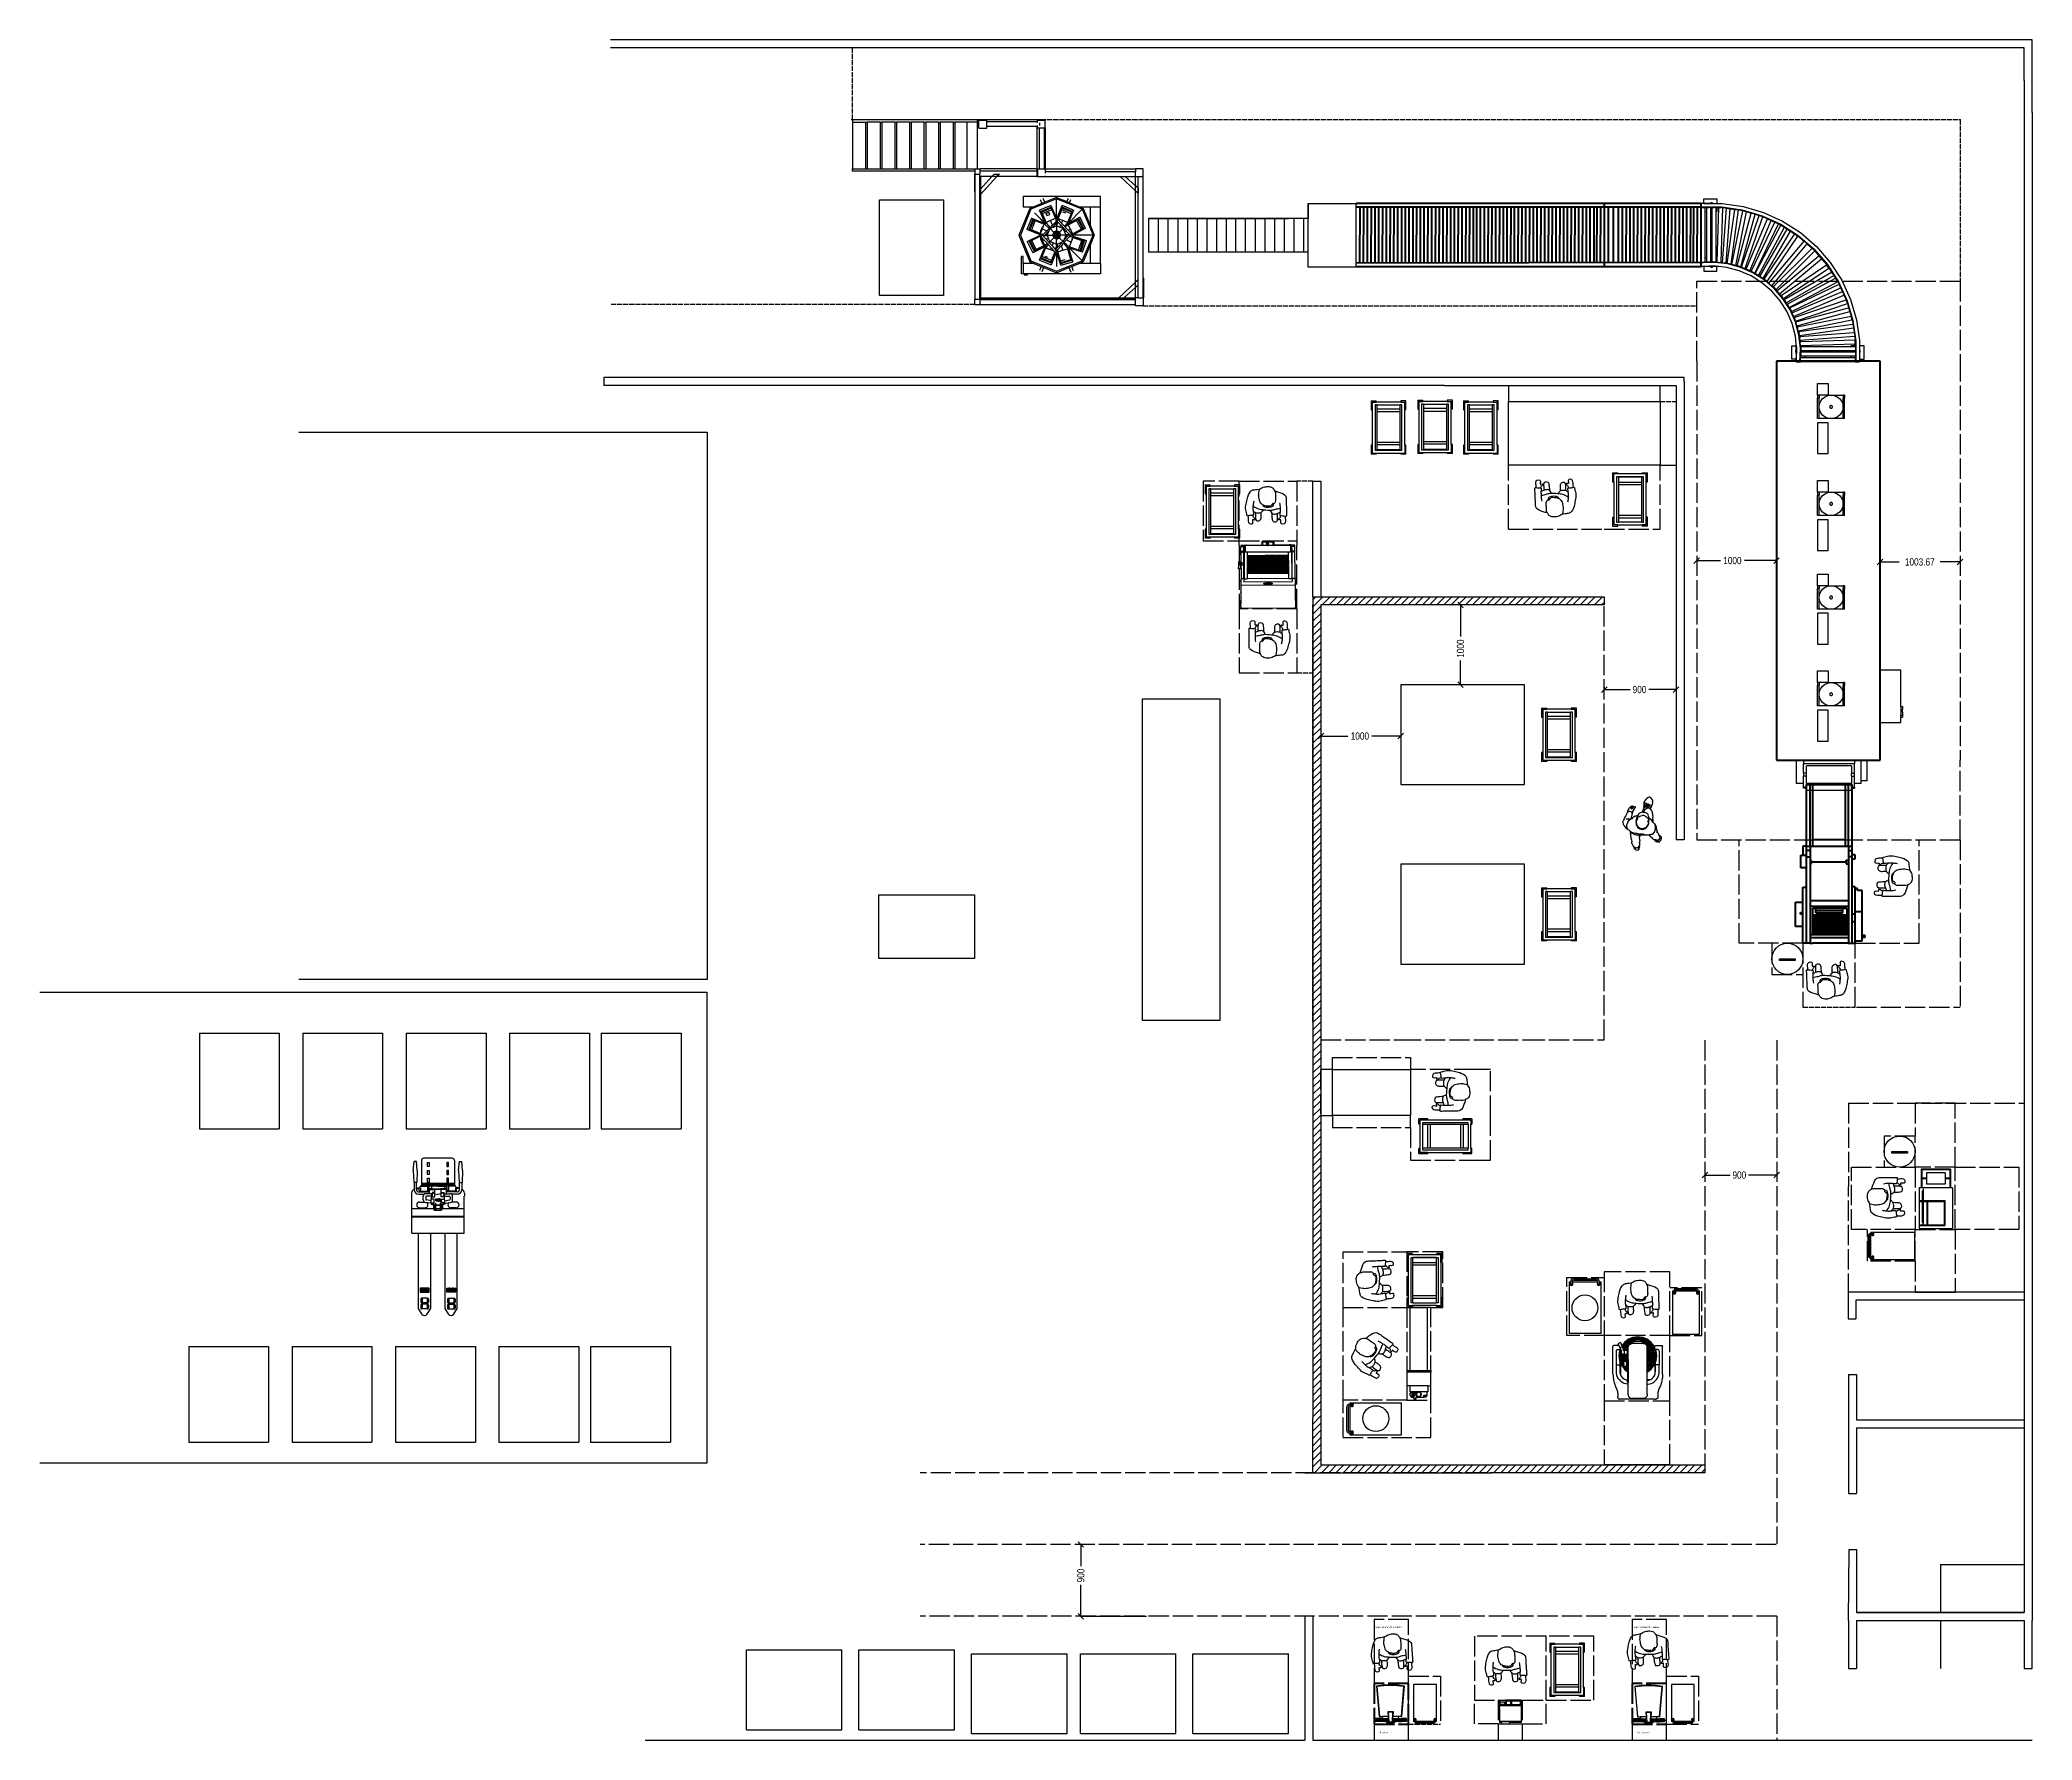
# Model space of a CAD drawing. Header units: millimetres. Extents: x -9564 to 100419, y -25359 to 24346.
# Drawn here: x 69642 to 94608, y -23803 to -2496 of the extents above; entities that cross this region are included whole.
import ezdxf

# ---------------------------------------------------------------- set-up
doc = ezdxf.new("R2010")
doc.units = ezdxf.units.MM
doc.header["$LTSCALE"] = 100
for name, pattern in [('DASHED', [1.524, 1.27, -0.254]), ('DASHED2', [0.762, 0.635, -0.127]), ('DASHEDX2', [3.048, 2.54, -0.508]), ('DOT', [0.508, 0, -0.508])]:
    doc.linetypes.add(name, pattern=pattern)
for name, color, linetype in [('Area circulacion', 50, 'DASHEDX2'), ('Area proceso', 90, 'DASHEDX2'), ('Cotas secundarias', 81, 'Continuous'), ('Maquinas', 200, 'Continuous'), ('Mesas-estantes', 230, 'Continuous'), ('MUROS', 7, 'Continuous'), ('Personal', 20, 'Continuous'), ('SLIM', 6, 'DASHED'), ('Transporte semielaborado', 30, 'Continuous')]:
    doc.layers.add(name, color=color, linetype=linetype)
doc.layers.add('Area maquinas', color=140, linetype='DASHEDX2', lineweight=50)
doc.styles.add('OpenSans', font='OpenSans-Regular.ttf')
doc.styles.add('OpenSansCondensed-Light', font='OpenSansCondensed-Light.ttf')
doc.dimstyles.new('Cotas Mateo', dxfattribs={"dimtxt": 90, "dimasz": 70, "dimexe": 0.375, "dimexo": 0.125, "dimgap": 0.1, "dimtad": 1, "dimzin": 12, "dimdsep": 46, "dimtxsty": 'OpenSansCondensed-Light', "dimblk": 'OBLIQUE', "dimcen": 2.5, "dimazin": 3, "dimtfac": 0.5, "dimtmove": 2, "dimatfit": 3, "dimarcsym": 0})

msp = doc.modelspace()

# ---------------------------------------------------------------- texts
at = {"color": 3, "linetype": 'DASHEDX2', "char_height": 20, "attachment_point": 1, "style": 'OpenSans'}
for insert in [(86379.594, -22376.242), (89611.412, -22376.242)]:
    msp.add_mtext_dynamic_manual_height_columns('Soper Operación 0,344m2', width=430, gutter_width=12.5, heights=[0], dxfattribs=dict(at, insert=insert))
at = {"color": 3, "linetype": 'DASHED2', "char_height": 20, "attachment_point": 1, "style": 'OpenSans'}
for insert in [(86420.771, -23699.324), (89652.589, -23699.324)]:
    msp.add_mtext_dynamic_manual_height_columns('Slim 0.43 m2', width=430, gutter_width=12.5, heights=[0], dxfattribs=dict(at, insert=insert))

# ---------------------------------------------------------------- blocks, each defined once
blk = doc.blocks.new('Bakery Trolley pl')
at = {"layer": 'Transporte semielaborado'}
for p, q in [((0.18, 0.625), (0.237, 0.625)), ((0.18, 0.625), (0.18, 0.526)), ((0.18, 0.526), (0.193, 0.526)), ((0.237, 0.613), (0.193, 0.613)), ((0.193, 0.526), (0.193, 0.613)), ((0.193, 0.526), (0.193, 0.139)), ((0.223, 0.583), (0.223, 0.083)), ((0.243, 0.583), (0.223, 0.583)), ((0.237, 0.613), (0.237, 0.625)), ((0.505, 0.613), (0.237, 0.613)), ((0.243, 0.583), (0.243, 0.58)), ((0.499, 0.583), (0.243, 0.583)), ((0.243, 0.58), (0.499, 0.58)), ((0.243, 0.58), (0.243, 0.524)), ((0.243, 0.524), (0.499, 0.524)), ((0.243, 0.524), (0.243, 0.497)), ((0.243, 0.497), (0.499, 0.497)), ((0.243, 0.497), (0.243, 0.162)), ((0.519, 0.583), (0.499, 0.583)), ((0.499, 0.58), (0.499, 0.583)), ((0.499, 0.524), (0.499, 0.58)), ((0.499, 0.497), (0.499, 0.524)), ((0.499, 0.162), (0.499, 0.497)), ((0.505, 0.613), (0.505, 0.625)), ((0.505, 0.625), (0.561, 0.625)), ((0.549, 0.613), (0.505, 0.613)), ((0.519, 0.083), (0.519, 0.583)), ((0.549, 0.526), (0.549, 0.613)), ((0.549, 0.526), (0.561, 0.526)), ((0.549, 0.139), (0.549, 0.526)), ((0.561, 0.526), (0.561, 0.625)), ((0.18, 0.139), (0.193, 0.139)), ((0.18, 0.139), (0.18, 0.04)), ((0.18, 0.04), (0.237, 0.04)), ((0.193, 0.139), (0.193, 0.053)), ((0.237, 0.053), (0.193, 0.053)), ((0.223, 0.083), (0.243, 0.083)), ((0.237, 0.04), (0.237, 0.053)), ((0.237, 0.053), (0.505, 0.053)), ((0.243, 0.162), (0.499, 0.162)), ((0.243, 0.162), (0.243, 0.132)), ((0.243, 0.132), (0.499, 0.132)), ((0.243, 0.132), (0.243, 0.083)), ((0.499, 0.083), (0.243, 0.083)), ((0.499, 0.132), (0.499, 0.162)), ((0.499, 0.083), (0.499, 0.132)), ((0.499, 0.083), (0.519, 0.083)), ((0.505, 0.053), (0.505, 0.04)), ((0.549, 0.053), (0.505, 0.053)), ((0.561, 0.04), (0.505, 0.04)), ((0.561, 0.139), (0.549, 0.139)), ((0.549, 0.053), (0.549, 0.139)), ((0.561, 0.04), (0.561, 0.139))]:
    blk.add_line(p, q, dxfattribs=at)
blk = doc.blocks.new('pa17-16')
for points, knots in [([(5.558, 2.439), (5.555, 2.422), (5.552, 2.385), (5.549, 2.333), (5.571, 2.26), (5.543, 2.259), (5.503, 2.253), (5.479, 2.243), (5.478, 2.281), (5.45, 2.344), (5.466, 2.423), (5.478, 2.503), (5.512, 2.58), (5.555, 2.585), (5.608, 2.596), (5.634, 2.6)], [0, 0, 0, 0, 0.404899, 0.829805, 1.276298, 1.516647, 1.885942, 2.122553, 2.418487, 2.881882, 3.382407, 3.897515, 4.613825, 5.020942, 5.393355, 5.393355, 5.393355, 5.393355]), ([(5.62, 2.554), (5.619, 2.543), (5.615, 2.525), (5.622, 2.49), (5.635, 2.429), (5.661, 2.406), (5.685, 2.391), (5.732, 2.383), (5.772, 2.384), (5.788, 2.397), (5.802, 2.427), (5.815, 2.416), (5.832, 2.43), (5.838, 2.457), (5.832, 2.504), (5.834, 2.562), (5.814, 2.594), (5.794, 2.628), (5.731, 2.639), (5.704, 2.63), (5.668, 2.626), (5.644, 2.605), (5.623, 2.596), (5.621, 2.567), (5.62, 2.554)], [0, 0, 0, 0, 0.297584, 0.631064, 1.068635, 1.39533, 1.69617, 2.097861, 2.458938, 2.716293, 3.010442, 3.199165, 3.447293, 3.731671, 4.119196, 4.541864, 4.881702, 5.22714, 5.673063, 5.989311, 6.327668, 6.644571, 6.906626, 7.259736, 7.259736, 7.259736, 7.259736]), ([(5.82, 2.585), (5.837, 2.582), (5.882, 2.567), (5.976, 2.542), (5.972, 2.461), (5.979, 2.393), (5.981, 2.315), (5.989, 2.261), (5.969, 2.266), (5.94, 2.266), (5.906, 2.267), (5.901, 2.281), (5.909, 2.318), (5.901, 2.361), (5.902, 2.401), (5.896, 2.424), (5.893, 2.435)], [6.682038, 6.682038, 6.682038, 6.682038, 7.076266, 7.806153, 8.304227, 8.77662, 9.284333, 9.649979, 9.844608, 10.160206, 10.472731, 10.661147, 10.998544, 11.371438, 11.724832, 12.051545, 12.051545, 12.051545, 12.051545]), ([(5.552, 2.381), (5.573, 2.365), (5.622, 2.34), (5.692, 2.338), (5.795, 2.332), (5.838, 2.352), (5.881, 2.361), (5.902, 2.366)], [0, 0, 0, 0, 0.49262, 0.970296, 1.525877, 1.91054, 2.357805, 2.357805, 2.357805, 2.357805]), ([(5.555, 2.321), (5.56, 2.315), (5.571, 2.304), (5.589, 2.292), (5.625, 2.291), (5.661, 2.297), (5.673, 2.315), (5.686, 2.33), (5.691, 2.338)], [0, 0, 0, 0, 0.262594, 0.520609, 0.853848, 1.185107, 1.43842, 1.738028, 1.738028, 1.738028, 1.738028]), ([(5.587, 2.295), (5.587, 2.288), (5.587, 2.267), (5.588, 2.187), (5.635, 2.19), (5.667, 2.213), (5.661, 2.262), (5.66, 2.288), (5.661, 2.301)], [0.078483, 0.078483, 0.078483, 0.078483, 0.321516, 0.797556, 1.122606, 1.448668, 1.830958, 2.166281, 2.166281, 2.166281, 2.166281]), ([(5.672, 2.399), (5.675, 2.395), (5.684, 2.383), (5.704, 2.372), (5.735, 2.37), (5.774, 2.373), (5.809, 2.387), (5.812, 2.401), (5.814, 2.42)], [0.121052, 0.121052, 0.121052, 0.121052, 0.297289, 0.584433, 0.895396, 1.26174, 1.600834, 1.760925, 1.760925, 1.760925, 1.760925]), ([(5.771, 2.336), (5.774, 2.331), (5.779, 2.32), (5.795, 2.295), (5.815, 2.285), (5.861, 2.291), (5.884, 2.306), (5.899, 2.312), (5.906, 2.315)], [0, 0, 0, 0, 0.233477, 0.532145, 0.79329, 1.163492, 1.458071, 1.725911, 1.725911, 1.725911, 1.725911]), ([(5.794, 2.299), (5.795, 2.286), (5.798, 2.261), (5.804, 2.2), (5.826, 2.187), (5.867, 2.191), (5.876, 2.212), (5.872, 2.261), (5.871, 2.286), (5.871, 2.298)], [0, 0, 0, 0, 0.353805, 0.775896, 1.041599, 1.377968, 1.615337, 2.001902, 2.313716, 2.313716, 2.313716, 2.313716]), ([(5.491, 2.248), (5.494, 2.237), (5.498, 2.215), (5.497, 2.181), (5.512, 2.145), (5.557, 2.147), (5.563, 2.168), (5.55, 2.213), (5.575, 2.2), (5.591, 2.209), (5.574, 2.226), (5.562, 2.234), (5.556, 2.252), (5.556, 2.26)], [0, 0, 0, 0, 0.324329, 0.654038, 0.980089, 1.31306, 1.562526, 1.890179, 2.123217, 2.319335, 2.559559, 2.78492, 3.066636, 3.066636, 3.066636, 3.066636]), ([(5.971, 2.265), (5.97, 2.255), (5.969, 2.234), (5.979, 2.202), (5.967, 2.164), (5.922, 2.163), (5.913, 2.183), (5.923, 2.229), (5.899, 2.213), (5.882, 2.221), (5.898, 2.24), (5.908, 2.248), (5.912, 2.262), (5.913, 2.268)], [0.038839, 0.038839, 0.038839, 0.038839, 0.324329, 0.654038, 0.980089, 1.31306, 1.562526, 1.890179, 2.123217, 2.319335, 2.559559, 2.78492, 2.989829, 2.989829, 2.989829, 2.989829])]:
    blk.add_open_spline(points, degree=3, knots=knots)
blk = doc.blocks.new('_OBLIQUE')
at = {"color": 0, "linetype": 'ByBlock'}
blk.add_line((-0.5, -0.5), (0.5, 0.5), dxfattribs=at)
blk = doc.blocks.new('*D65')
at = {"layer": 'Cotas secundarias', "color": 0, "lineweight": -2, "transparency": 16777216}
for p, q in [((85696, -11203), (85696, -11221)), ((85696, -11221), (86034, -11221)), ((86696, -11221), (86334, -11221)), ((86696, -11203), (86696, -11221))]:
    blk.add_line(p, q, dxfattribs=at)
at = {"layer": 'Defpoints', "color": 0, "transparency": 16777216}
for p in [(85696, -11203), (85696, -11221), (86696, -11203)]:
    blk.add_point(p, dxfattribs=at)
at = {"layer": 'Cotas secundarias', "color": 0, "lineweight": -2, "transparency": 16777216, "xscale": 70, "yscale": 70, "zscale": 70, "rotation": 180}
blk.add_blockref('_OBLIQUE', (85696, -11221), dxfattribs=at)
at = {"layer": 'Cotas secundarias', "color": 0, "lineweight": -2, "transparency": 16777216, "xscale": 70, "yscale": 70, "zscale": 70}
blk.add_blockref('_OBLIQUE', (86696, -11221), dxfattribs=at)
at = {"layer": 'Cotas secundarias', "color": 0, "transparency": 16777216, "insert": (86184, -11221), "char_height": 90, "attachment_point": 5, "style": 'OpenSansCondensed-Light'}
blk.add_mtext('1000', dxfattribs=at)
blk = doc.blocks.new('*D66')
at = {"layer": 'Cotas secundarias', "color": 0, "lineweight": -2, "transparency": 16777216}
for p, q in [((87471, -9578), (87444, -9578)), ((87445, -9578), (87445, -9975)), ((87445, -10578), (87445, -10275)), ((87471, -10578), (87444, -10578))]:
    blk.add_line(p, q, dxfattribs=at)
at = {"layer": 'Defpoints', "color": 0, "transparency": 16777216}
for p in [(87445, -9578), (87471, -9578), (87471, -10578)]:
    blk.add_point(p, dxfattribs=at)
at = {"layer": 'Cotas secundarias', "color": 0, "lineweight": -2, "transparency": 16777216, "xscale": 70, "yscale": 70, "zscale": 70}
for p, rotation in [((87445, -9578), 90), ((87445, -10578), 270)]:
    blk.add_blockref('_OBLIQUE', p, dxfattribs=dict(at, rotation=rotation))
at = {"layer": 'Cotas secundarias', "color": 0, "transparency": 16777216, "insert": (87445, -10125), "char_height": 90, "attachment_point": 5, "rotation": 90, "style": 'OpenSansCondensed-Light'}
blk.add_mtext('1000', dxfattribs=at)
blk = doc.blocks.new('*D67')
at = {"layer": 'Cotas secundarias', "color": 0, "lineweight": -2, "transparency": 16777216}
for p, q in [((89246, -10607), (89246, -10638)), ((89246, -10638), (89572, -10638)), ((90146, -10638), (89803, -10638)), ((90146, -10607), (90146, -10638))]:
    blk.add_line(p, q, dxfattribs=at)
at = {"layer": 'Defpoints', "color": 0, "transparency": 16777216}
for p in [(89246, -10607), (90146, -10607), (90146, -10638)]:
    blk.add_point(p, dxfattribs=at)
at = {"layer": 'Cotas secundarias', "color": 0, "lineweight": -2, "transparency": 16777216, "xscale": 70, "yscale": 70, "zscale": 70, "rotation": 180}
blk.add_blockref('_OBLIQUE', (89246, -10638), dxfattribs=at)
at = {"layer": 'Cotas secundarias', "color": 0, "lineweight": -2, "transparency": 16777216, "xscale": 70, "yscale": 70, "zscale": 70}
blk.add_blockref('_OBLIQUE', (90146, -10638), dxfattribs=at)
at = {"layer": 'Cotas secundarias', "color": 0, "transparency": 16777216, "insert": (89688, -10638), "char_height": 90, "attachment_point": 5, "style": 'OpenSansCondensed-Light'}
blk.add_mtext('900', dxfattribs=at)
blk = doc.blocks.new('*D64')
at = {"layer": 'Cotas secundarias', "color": 0, "lineweight": -2, "transparency": 16777216}
for p, q in [((90508, -16700), (90508, -16723)), ((90508, -16722), (90823, -16722)), ((91408, -16722), (91055, -16722)), ((91408, -16700), (91408, -16723))]:
    blk.add_line(p, q, dxfattribs=at)
at = {"layer": 'Defpoints', "color": 0, "transparency": 16777216}
for p in [(90508, -16699), (91408, -16699), (91408, -16722)]:
    blk.add_point(p, dxfattribs=at)
at = {"layer": 'Cotas secundarias', "color": 0, "lineweight": -2, "transparency": 16777216, "xscale": 70, "yscale": 70, "zscale": 70, "rotation": 180}
blk.add_blockref('_OBLIQUE', (90508, -16722), dxfattribs=at)
at = {"layer": 'Cotas secundarias', "color": 0, "lineweight": -2, "transparency": 16777216, "xscale": 70, "yscale": 70, "zscale": 70}
blk.add_blockref('_OBLIQUE', (91408, -16722), dxfattribs=at)
at = {"layer": 'Cotas secundarias', "color": 0, "transparency": 16777216, "insert": (90939, -16722), "char_height": 90, "attachment_point": 5, "style": 'OpenSansCondensed-Light'}
blk.add_mtext('900', dxfattribs=at)
blk = doc.blocks.new('*D68')
at = {"layer": 'Cotas secundarias', "color": 0, "lineweight": -2, "transparency": 16777216}
for p, q in [((82687, -21352), (82686, -21352)), ((82687, -21352), (82687, -21625)), ((82687, -22252), (82687, -21857)), ((83510, -22252), (82686, -22252))]:
    blk.add_line(p, q, dxfattribs=at)
at = {"layer": 'Defpoints', "color": 0, "transparency": 16777216}
for p in [(82687, -21352), (82687, -22252), (83510, -22252)]:
    blk.add_point(p, dxfattribs=at)
at = {"layer": 'Cotas secundarias', "color": 0, "lineweight": -2, "transparency": 16777216, "xscale": 70, "yscale": 70, "zscale": 70}
for p, rotation in [((82687, -21352), 90), ((82687, -22252), 270)]:
    blk.add_blockref('_OBLIQUE', p, dxfattribs=dict(at, rotation=rotation))
at = {"layer": 'Cotas secundarias', "color": 0, "transparency": 16777216, "insert": (82687, -21741), "char_height": 90, "attachment_point": 5, "rotation": 90, "style": 'OpenSansCondensed-Light'}
blk.add_mtext('900', dxfattribs=at)
blk = doc.blocks.new('*D69')
at = {"layer": 'Cotas secundarias', "color": 0, "lineweight": -2, "transparency": 16777216}
for p, q in [((90405, -9022), (90405, -9022)), ((90405, -9022), (90701, -9022)), ((91405, -9022), (91002, -9022)), ((91405, -9022), (91405, -9022))]:
    blk.add_line(p, q, dxfattribs=at)
at = {"layer": 'Defpoints', "color": 0, "transparency": 16777216}
for p in [(90405, -9022), (90405, -9022), (91405, -9022)]:
    blk.add_point(p, dxfattribs=at)
at = {"layer": 'Cotas secundarias', "color": 0, "lineweight": -2, "transparency": 16777216, "xscale": 70, "yscale": 70, "zscale": 70, "rotation": 180}
blk.add_blockref('_OBLIQUE', (90405, -9022), dxfattribs=at)
at = {"layer": 'Cotas secundarias', "color": 0, "lineweight": -2, "transparency": 16777216, "xscale": 70, "yscale": 70, "zscale": 70}
blk.add_blockref('_OBLIQUE', (91405, -9022), dxfattribs=at)
at = {"layer": 'Cotas secundarias', "color": 0, "transparency": 16777216, "insert": (90852, -9022), "char_height": 90, "attachment_point": 5, "style": 'OpenSansCondensed-Light'}
blk.add_mtext('1000', dxfattribs=at)
blk = doc.blocks.new('*D70')
at = {"layer": 'Cotas secundarias', "color": 0, "lineweight": -2, "transparency": 16777216}
for p, q in [((92702, -9022), (92702, -9039)), ((92702, -9039), (92943, -9039)), ((93705, -9039), (93457, -9039)), ((93705, -9022), (93705, -9039))]:
    blk.add_line(p, q, dxfattribs=at)
at = {"layer": 'Defpoints', "color": 0, "transparency": 16777216}
for p in [(92702, -9022), (93705, -9022), (93705, -9039)]:
    blk.add_point(p, dxfattribs=at)
at = {"layer": 'Cotas secundarias', "color": 0, "lineweight": -2, "transparency": 16777216, "xscale": 70, "yscale": 70, "zscale": 70, "rotation": 180}
blk.add_blockref('_OBLIQUE', (92702, -9039), dxfattribs=at)
at = {"layer": 'Cotas secundarias', "color": 0, "lineweight": -2, "transparency": 16777216, "xscale": 70, "yscale": 70, "zscale": 70}
blk.add_blockref('_OBLIQUE', (93705, -9039), dxfattribs=at)
at = {"layer": 'Cotas secundarias', "color": 0, "transparency": 16777216, "insert": (93200, -9039), "char_height": 90, "attachment_point": 5, "style": 'OpenSansCondensed-Light'}
blk.add_mtext('1003.67', dxfattribs=at)
blk = doc.blocks.new('Bread Slicer pl')
at = {"layer": 'Maquinas'}
for p, q in [((39.06, 62.38), (38.98, 62.37)), ((38.98, 62.37), (38.98, 62.3)), ((39.06, 62.31), (38.98, 62.3)), ((38.98, 62.3), (38.98, 62.16)), ((39.06, 62.16), (38.98, 62.16)), ((38.98, 62.16), (38.98, 62.09)), ((39.06, 62.08), (38.98, 62.09)), ((39.08, 59.55), (39.02, 59.55)), ((39.02, 59.55), (39.02, 58.8)), ((39.02, 58.8), (39.02, 56.8)), ((39.08, 58.8), (39.02, 58.8)), ((39.08, 56.8), (39.02, 56.8)), ((39.02, 56.8), (39.02, 56.05)), ((39.08, 62.39), (39.06, 62.39)), ((39.06, 62.39), (39.06, 62.38)), ((39.06, 62.31), (39.06, 62.38)), ((39.06, 62.16), (39.06, 62.31)), ((39.06, 62.08), (39.06, 62.16)), ((39.06, 62.08), (39.06, 62.07)), ((39.08, 62.07), (39.06, 62.07)), ((39.08, 62.37), (39.09, 62.46)), ((39.08, 62.39), (39.08, 62.37)), ((39.08, 62.07), (39.08, 62.37)), ((39.08, 59.55), (39.08, 62.07)), ((39.08, 59.55), (39.08, 58.8)), ((39.08, 56.8), (39.08, 58.8)), ((39.08, 56.8), (39.08, 56.05)), ((39.09, 62.46), (39.13, 62.55)), ((39.13, 62.55), (39.19, 62.63)), ((39.19, 62.63), (39.27, 62.69)), ((39.27, 62.69), (39.36, 62.73)), ((39.36, 62.73), (39.46, 62.74)), ((39.46, 62.74), (60.83, 62.74)), ((60.93, 62.73), (60.83, 62.74)), ((60.93, 62.73), (61.02, 62.69)), ((61.02, 62.69), (61.1, 62.63)), ((61.16, 62.55), (61.1, 62.63)), ((61.16, 62.55), (61.19, 62.46)), ((61.21, 62.37), (61.19, 62.46)), ((61.21, 62.39), (61.23, 62.39)), ((61.21, 62.39), (61.21, 62.37)), ((61.21, 62.37), (61.21, 62.07)), ((61.21, 62.07), (61.23, 62.07)), ((61.21, 62.07), (61.21, 59.55)), ((61.21, 59.55), (61.21, 60.74)), ((61.21, 59.55), (61.27, 59.55)), ((61.21, 58.8), (61.21, 59.55)), ((61.21, 58.8), (61.27, 58.8)), ((61.21, 56.8), (61.21, 58.8)), ((61.21, 56.8), (61.27, 56.8)), ((61.21, 56.05), (61.21, 56.8)), ((61.23, 62.38), (61.23, 62.39)), ((61.23, 62.38), (61.3, 62.37)), ((61.23, 62.31), (61.23, 62.38)), ((61.23, 62.31), (61.3, 62.3)), ((61.23, 62.16), (61.23, 62.31)), ((61.23, 62.16), (61.3, 62.16)), ((61.23, 62.08), (61.23, 62.16)), ((61.23, 62.08), (61.3, 62.09)), ((61.23, 62.08), (61.23, 62.07)), ((61.27, 58.8), (61.27, 59.55)), ((61.27, 56.8), (61.27, 58.8)), ((61.27, 56.05), (61.27, 56.8)), ((61.3, 62.37), (61.3, 62.3)), ((61.3, 62.16), (61.3, 62.3)), ((61.3, 62.16), (61.3, 62.09)), ((39.06, 51.88), (38.98, 51.87)), ((38.98, 51.87), (38.98, 51.8)), ((39.06, 51.81), (38.98, 51.8)), ((38.98, 51.8), (38.98, 51.66)), ((39.06, 51.66), (38.98, 51.66)), ((38.98, 51.66), (38.98, 51.59)), ((39.06, 51.58), (38.98, 51.59)), ((39.08, 56.05), (39.02, 56.05)), ((39.08, 51.89), (39.06, 51.89)), ((39.06, 51.89), (39.06, 51.88)), ((39.06, 51.81), (39.06, 51.88)), ((39.06, 51.66), (39.06, 51.81)), ((39.06, 51.58), (39.06, 51.66)), ((39.06, 51.57), (39.06, 51.58)), ((39.08, 51.57), (39.06, 51.57)), ((39.08, 56.05), (39.08, 51.89)), ((39.08, 51.57), (39.08, 51.89)), ((39.08, 51.26), (39.08, 51.57)), ((39.08, 51.26), (39.09, 51.13)), ((39.09, 51.13), (39.13, 51)), ((39.13, 51), (39.19, 50.89)), ((39.19, 50.89), (39.21, 50.88)), ((39.21, 50.74), (39.21, 50.88)), ((39.21, 50.88), (39.27, 50.81)), ((39.21, 50.74), (39.21, 37.74)), ((39.21, 50.74), (39.46, 50.74)), ((39.27, 50.81), (39.36, 50.76)), ((39.36, 50.76), (39.46, 50.74)), ((39.46, 53.48), (60.83, 53.48)), ((39.46, 50.74), (40.37, 50.74)), ((59.92, 52), (40.37, 52)), ((40.37, 50.81), (40.37, 52)), ((40.37, 50.74), (40.37, 50.81)), ((40.37, 50.74), (40.5, 50.74)), ((40.37, 50.74), (40.37, 38.86)), ((41.75, 50.74), (40.5, 50.74)), ((40.5, 38.84), (40.5, 50.74)), ((41.75, 50.74), (41.75, 39.87)), ((41.75, 50.74), (58.54, 50.74)), ((41.87, 48.66), (42, 48.66)), ((41.87, 48.66), (41.87, 48.53)), ((41.87, 48.53), (42, 48.53)), ((41.87, 48.53), (41.87, 44.98)), ((42, 48.66), (42, 48.53)), ((42, 48.53), (42, 44.98)), ((42.12, 48.66), (42.25, 48.66)), ((42.12, 48.66), (42.12, 48.53)), ((42.12, 48.53), (42.25, 48.53)), ((42.12, 48.53), (42.12, 44.97)), ((42.25, 48.66), (42.25, 48.53)), ((42.25, 48.53), (42.25, 44.97)), ((42.37, 48.66), (42.5, 48.66)), ((42.37, 48.66), (42.37, 48.53)), ((42.37, 48.53), (42.5, 48.53)), ((42.37, 48.53), (42.37, 44.97)), ((42.5, 48.66), (42.5, 48.53)), ((42.5, 48.53), (42.5, 44.97)), ((42.62, 48.66), (42.75, 48.66)), ((42.62, 48.66), (42.62, 48.53)), ((42.62, 48.53), (42.75, 48.53)), ((42.62, 48.53), (42.62, 44.98)), ((42.75, 48.66), (42.75, 48.53)), ((42.75, 48.53), (42.75, 44.98)), ((42.87, 48.66), (43, 48.66)), ((42.87, 48.66), (42.87, 48.53)), ((42.87, 48.53), (43, 48.53)), ((42.87, 48.53), (42.87, 44.98)), ((43, 48.66), (43, 48.53)), ((43, 48.53), (43, 44.98)), ((43.12, 48.66), (43.25, 48.66)), ((43.12, 48.66), (43.12, 48.53)), ((43.12, 48.53), (43.25, 48.53)), ((43.12, 48.53), (43.12, 44.98)), ((43.25, 48.66), (43.25, 48.53)), ((43.25, 48.53), (43.25, 44.98)), ((43.37, 48.66), (43.5, 48.66)), ((43.37, 48.66), (43.37, 48.53)), ((43.37, 48.53), (43.5, 48.53)), ((43.37, 48.53), (43.37, 44.98)), ((43.5, 48.66), (43.5, 48.53)), ((43.5, 48.53), (43.5, 44.98)), ((43.62, 48.66), (43.75, 48.66)), ((43.62, 48.66), (43.62, 48.53)), ((43.62, 48.53), (43.75, 48.53)), ((43.62, 48.53), (43.62, 44.98)), ((43.75, 48.66), (43.75, 48.53)), ((43.75, 48.53), (43.75, 44.98)), ((43.87, 48.66), (44, 48.66)), ((43.87, 48.66), (43.87, 48.53)), ((43.87, 48.53), (44, 48.53)), ((43.87, 48.53), (43.87, 44.98)), ((44, 48.66), (44, 48.53)), ((44, 48.53), (44, 44.98)), ((44.12, 48.66), (44.25, 48.66)), ((44.12, 48.66), (44.12, 48.53)), ((44.12, 48.53), (44.25, 48.53)), ((44.12, 48.53), (44.12, 44.98)), ((44.25, 48.66), (44.25, 48.53)), ((44.25, 48.53), (44.25, 44.98)), ((44.37, 48.66), (44.5, 48.66)), ((44.37, 48.66), (44.37, 48.53)), ((44.37, 48.53), (44.5, 48.53)), ((44.37, 48.53), (44.37, 44.97)), ((44.5, 48.66), (44.5, 48.53)), ((44.5, 48.53), (44.5, 44.97)), ((44.62, 48.66), (44.75, 48.66)), ((44.62, 48.66), (44.62, 48.53)), ((44.62, 48.53), (44.75, 48.53)), ((44.62, 48.53), (44.62, 44.97)), ((44.75, 48.66), (44.75, 48.53)), ((44.75, 48.53), (44.75, 44.97)), ((44.87, 48.66), (45, 48.66)), ((44.87, 48.66), (44.87, 48.53)), ((44.87, 48.53), (45, 48.53)), ((44.87, 48.53), (44.87, 44.98)), ((45, 48.66), (45, 48.53)), ((45, 48.53), (45, 44.98)), ((45.12, 48.66), (45.25, 48.66)), ((45.12, 48.66), (45.12, 48.53)), ((45.12, 48.53), (45.25, 48.53)), ((45.12, 48.53), (45.12, 44.98)), ((45.25, 48.66), (45.25, 48.53)), ((45.25, 48.53), (45.25, 44.98)), ((45.37, 48.66), (45.5, 48.66)), ((45.37, 48.66), (45.37, 48.53)), ((45.37, 48.53), (45.5, 48.53)), ((45.37, 48.53), (45.37, 44.97)), ((45.5, 48.66), (45.5, 48.53)), ((45.5, 48.53), (45.5, 44.97)), ((45.62, 48.66), (45.75, 48.66)), ((45.62, 48.66), (45.62, 48.53)), ((45.62, 48.53), (45.75, 48.53)), ((45.62, 48.53), (45.62, 44.98)), ((45.75, 48.66), (45.75, 48.53)), ((45.75, 48.53), (45.75, 44.98)), ((45.87, 48.66), (46, 48.66)), ((45.87, 48.66), (45.87, 48.53)), ((45.87, 48.53), (46, 48.53)), ((45.87, 48.53), (45.87, 44.98)), ((46, 48.66), (46, 48.53)), ((46, 48.53), (46, 44.98)), ((46.12, 48.66), (46.25, 48.66)), ((46.12, 48.66), (46.12, 48.53)), ((46.12, 48.53), (46.25, 48.53)), ((46.12, 48.53), (46.12, 44.97)), ((46.25, 48.66), (46.25, 48.53)), ((46.25, 48.53), (46.25, 44.97)), ((46.37, 48.66), (46.5, 48.66)), ((46.37, 48.66), (46.37, 48.53)), ((46.37, 48.53), (46.5, 48.53)), ((46.37, 48.53), (46.37, 44.98)), ((46.5, 48.66), (46.5, 48.53)), ((46.5, 48.53), (46.5, 44.98)), ((46.62, 48.66), (46.75, 48.66)), ((46.62, 48.66), (46.62, 48.53)), ((46.62, 48.53), (46.75, 48.53)), ((46.62, 48.53), (46.62, 44.97)), ((46.75, 48.66), (46.75, 48.53)), ((46.75, 48.53), (46.75, 44.97)), ((46.87, 48.66), (47, 48.66)), ((46.87, 48.66), (46.87, 48.53)), ((46.87, 48.53), (47, 48.53)), ((46.87, 48.53), (46.87, 44.98)), ((47, 48.66), (47, 48.53)), ((47, 48.53), (47, 44.98)), ((47.12, 48.66), (47.25, 48.66)), ((47.12, 48.66), (47.12, 48.53)), ((47.12, 48.53), (47.25, 48.53)), ((47.12, 48.53), (47.12, 44.98)), ((47.25, 48.66), (47.25, 48.53)), ((47.25, 48.53), (47.25, 44.98)), ((47.37, 48.66), (47.5, 48.66)), ((47.37, 48.66), (47.37, 48.53)), ((47.37, 48.53), (47.5, 48.53)), ((47.37, 48.53), (47.37, 44.98)), ((47.5, 48.66), (47.5, 48.53)), ((47.5, 48.53), (47.5, 44.98)), ((47.62, 48.66), (47.75, 48.66)), ((47.62, 48.66), (47.62, 48.53)), ((47.62, 48.53), (47.75, 48.53)), ((47.62, 48.53), (47.62, 44.97)), ((47.75, 48.66), (47.75, 48.53)), ((47.75, 48.53), (47.75, 44.97)), ((47.87, 48.66), (48, 48.66)), ((47.87, 48.66), (47.87, 48.53)), ((47.87, 48.53), (48, 48.53)), ((47.87, 48.53), (47.87, 44.97)), ((48, 48.66), (48, 48.53)), ((48, 48.53), (48, 44.97)), ((48.12, 48.66), (48.25, 48.66)), ((48.12, 48.66), (48.12, 48.53)), ((48.12, 48.53), (48.25, 48.53)), ((48.12, 48.53), (48.12, 44.97)), ((48.25, 48.66), (48.25, 48.53)), ((48.25, 48.53), (48.25, 44.97)), ((48.37, 48.66), (48.5, 48.66)), ((48.37, 48.66), (48.37, 48.53)), ((48.37, 48.53), (48.5, 48.53)), ((48.37, 48.53), (48.37, 44.98)), ((48.39, 52.79), (48.42, 52.85)), ((48.39, 52.73), (48.42, 52.79)), ((48.39, 52.79), (48.39, 52.73)), ((48.42, 52.67), (48.39, 52.73)), ((48.42, 52.85), (48.49, 52.91)), ((48.42, 52.79), (48.49, 52.85)), ((48.49, 52.62), (48.42, 52.67)), ((48.49, 52.91), (48.61, 52.96)), ((48.49, 52.85), (48.61, 52.9)), ((48.61, 52.57), (48.49, 52.62)), ((48.5, 48.66), (48.5, 48.53)), ((48.5, 48.53), (48.5, 44.98)), ((48.61, 52.96), (48.77, 53)), ((48.61, 52.9), (48.77, 52.94)), ((48.77, 52.53), (48.61, 52.57)), ((48.62, 48.66), (48.75, 48.66)), ((48.62, 48.66), (48.62, 48.53)), ((48.62, 48.53), (48.75, 48.53)), ((48.62, 48.53), (48.62, 44.98)), ((48.75, 48.66), (48.75, 48.53)), ((48.75, 48.53), (48.75, 44.98)), ((48.77, 53), (48.95, 53.02)), ((48.77, 52.94), (48.95, 52.96)), ((48.95, 52.5), (48.77, 52.53)), ((48.87, 48.66), (49, 48.66)), ((48.87, 48.66), (48.87, 48.53)), ((48.87, 48.53), (49, 48.53)), ((48.87, 48.53), (48.87, 44.97)), ((48.95, 53.02), (49.14, 53.03)), ((48.95, 52.96), (49.14, 52.97)), ((49.14, 52.5), (48.95, 52.5)), ((49, 48.66), (49, 48.53)), ((49, 48.53), (49, 44.97)), ((49.12, 48.66), (49.25, 48.66)), ((49.12, 48.66), (49.12, 48.53)), ((49.12, 48.53), (49.25, 48.53)), ((49.12, 48.53), (49.12, 44.98)), ((49.14, 53.03), (51.14, 53.03)), ((49.14, 53.03), (49.14, 52.97)), ((51.14, 52.97), (49.14, 52.97)), ((49.14, 52.5), (51.14, 52.5)), ((49.25, 48.66), (49.25, 48.53)), ((49.25, 48.53), (49.25, 44.98)), ((49.37, 48.66), (49.5, 48.66)), ((49.37, 48.66), (49.37, 48.53)), ((49.37, 48.53), (49.5, 48.53)), ((49.37, 48.53), (49.37, 44.98)), ((49.5, 48.66), (49.5, 48.53)), ((49.5, 48.53), (49.5, 44.98)), ((49.62, 48.66), (49.75, 48.66)), ((49.62, 48.66), (49.62, 48.53)), ((49.62, 48.53), (49.75, 48.53)), ((49.62, 48.53), (49.62, 44.97)), ((49.75, 48.66), (49.75, 48.53)), ((49.75, 48.53), (49.75, 44.97)), ((49.87, 48.66), (50, 48.66)), ((49.87, 48.66), (49.87, 48.53)), ((49.87, 48.53), (50, 48.53)), ((49.87, 48.53), (49.87, 44.98)), ((50, 48.66), (50, 48.53)), ((50, 48.53), (50, 44.98)), ((50.12, 48.66), (50.25, 48.66)), ((50.12, 48.66), (50.12, 48.53)), ((50.12, 48.53), (50.25, 48.53)), ((50.12, 48.53), (50.12, 44.97)), ((50.25, 48.66), (50.25, 48.53)), ((50.25, 48.53), (50.25, 44.97)), ((50.37, 48.66), (50.5, 48.66)), ((50.37, 48.66), (50.37, 48.53)), ((50.37, 48.53), (50.5, 48.53)), ((50.37, 48.53), (50.37, 44.98)), ((50.5, 48.66), (50.5, 48.53)), ((50.5, 48.53), (50.5, 44.98)), ((50.62, 48.66), (50.75, 48.66)), ((50.62, 48.66), (50.62, 48.53)), ((50.62, 48.53), (50.75, 48.53)), ((50.62, 48.53), (50.62, 44.98)), ((50.75, 48.66), (50.75, 48.53)), ((50.75, 48.53), (50.75, 44.98)), ((50.87, 48.66), (51, 48.66)), ((50.87, 48.66), (50.87, 48.53)), ((50.87, 48.53), (51, 48.53)), ((50.87, 48.53), (50.87, 44.97)), ((51, 48.66), (51, 48.53)), ((51, 48.53), (51, 44.97)), ((51.12, 48.66), (51.25, 48.66)), ((51.12, 48.66), (51.12, 48.53)), ((51.12, 48.53), (51.25, 48.53)), ((51.12, 48.53), (51.12, 44.97)), ((51.14, 53.03), (51.34, 53.02)), ((51.14, 53.03), (51.14, 52.97)), ((51.14, 52.97), (51.34, 52.96)), ((51.34, 52.5), (51.14, 52.5)), ((51.25, 48.66), (51.25, 48.53)), ((51.25, 48.53), (51.25, 44.97)), ((51.34, 53.02), (51.52, 53)), ((51.34, 52.96), (51.52, 52.94)), ((51.52, 52.53), (51.34, 52.5)), ((51.37, 48.66), (51.5, 48.66)), ((51.37, 48.66), (51.37, 48.53)), ((51.37, 48.53), (51.5, 48.53)), ((51.37, 48.53), (51.37, 44.98)), ((51.5, 48.66), (51.5, 48.53)), ((51.5, 48.53), (51.5, 44.98)), ((51.52, 53), (51.67, 52.96)), ((51.52, 52.94), (51.67, 52.9)), ((51.67, 52.57), (51.52, 52.53)), ((51.62, 48.66), (51.75, 48.66)), ((51.62, 48.66), (51.62, 48.53)), ((51.62, 48.53), (51.75, 48.53)), ((51.62, 48.53), (51.62, 44.97)), ((51.67, 52.96), (51.79, 52.91)), ((51.67, 52.9), (51.79, 52.85)), ((51.79, 52.62), (51.67, 52.57)), ((51.75, 48.66), (51.75, 48.53)), ((51.75, 48.53), (51.75, 44.97)), ((51.79, 52.91), (51.87, 52.85)), ((51.79, 52.85), (51.87, 52.79)), ((51.87, 52.67), (51.79, 52.62)), ((51.89, 52.79), (51.87, 52.85)), ((51.87, 52.79), (51.89, 52.73)), ((51.89, 52.73), (51.87, 52.67)), ((51.87, 48.66), (52, 48.66)), ((51.87, 48.66), (51.87, 48.53)), ((51.87, 48.53), (52, 48.53)), ((51.87, 48.53), (51.87, 44.97)), ((51.89, 52.79), (51.89, 52.73)), ((52, 48.66), (52, 48.53)), ((52, 48.53), (52, 44.97)), ((52.12, 48.66), (52.25, 48.66)), ((52.12, 48.66), (52.12, 48.53)), ((52.12, 48.53), (52.25, 48.53)), ((52.12, 48.53), (52.12, 44.98)), ((52.25, 48.66), (52.25, 48.53)), ((52.25, 48.53), (52.25, 44.98)), ((52.37, 48.66), (52.5, 48.66)), ((52.37, 48.66), (52.37, 48.53)), ((52.37, 48.53), (52.5, 48.53)), ((52.37, 48.53), (52.37, 44.97)), ((52.5, 48.66), (52.5, 48.53)), ((52.5, 48.53), (52.5, 44.97)), ((52.62, 48.66), (52.75, 48.66)), ((52.62, 48.66), (52.62, 48.53)), ((52.62, 48.53), (52.75, 48.53)), ((52.62, 48.53), (52.62, 44.97)), ((52.75, 48.66), (52.75, 48.53)), ((52.75, 48.53), (52.75, 44.97)), ((52.87, 48.66), (53, 48.66)), ((52.87, 48.66), (52.87, 48.53)), ((52.87, 48.53), (53, 48.53)), ((52.87, 48.53), (52.87, 44.98)), ((53, 48.66), (53, 48.53)), ((53, 48.53), (53, 44.98)), ((53.12, 48.66), (53.25, 48.66)), ((53.12, 48.66), (53.12, 48.53)), ((53.12, 48.53), (53.25, 48.53)), ((53.12, 48.53), (53.12, 44.97)), ((53.25, 48.66), (53.25, 48.53)), ((53.25, 48.53), (53.25, 44.97)), ((53.37, 48.66), (53.5, 48.66)), ((53.37, 48.66), (53.37, 48.53)), ((53.37, 48.53), (53.5, 48.53)), ((53.37, 48.53), (53.37, 44.98)), ((53.5, 48.66), (53.5, 48.53)), ((53.5, 48.53), (53.5, 44.98)), ((53.62, 48.66), (53.75, 48.66)), ((53.62, 48.66), (53.62, 48.53)), ((53.62, 48.53), (53.75, 48.53)), ((53.62, 48.53), (53.62, 44.98)), ((53.75, 48.66), (53.75, 48.53)), ((53.75, 48.53), (53.75, 44.98)), ((53.87, 48.66), (54, 48.66)), ((53.87, 48.66), (53.87, 48.53)), ((53.87, 48.53), (54, 48.53)), ((53.87, 48.53), (53.87, 44.97)), ((54, 48.66), (54, 48.53)), ((54, 48.53), (54, 44.97)), ((54.12, 48.66), (54.25, 48.66)), ((54.12, 48.66), (54.12, 48.53)), ((54.12, 48.53), (54.25, 48.53)), ((54.12, 48.53), (54.12, 44.98)), ((54.25, 48.66), (54.25, 48.53)), ((54.25, 48.53), (54.25, 44.98)), ((54.37, 48.66), (54.5, 48.66)), ((54.37, 48.66), (54.37, 48.53)), ((54.37, 48.53), (54.5, 48.53)), ((54.37, 48.53), (54.37, 44.98)), ((54.5, 48.66), (54.5, 48.53)), ((54.5, 48.53), (54.5, 44.98)), ((54.62, 48.66), (54.75, 48.66)), ((54.62, 48.66), (54.62, 48.53)), ((54.62, 48.53), (54.75, 48.53)), ((54.62, 48.53), (54.62, 44.98)), ((54.75, 48.66), (54.75, 48.53)), ((54.75, 48.53), (54.75, 44.98)), ((54.87, 48.66), (55, 48.66)), ((54.87, 48.66), (54.87, 48.53)), ((54.87, 48.53), (55, 48.53)), ((54.87, 48.53), (54.87, 44.97)), ((55, 48.66), (55, 48.53)), ((55, 48.53), (55, 44.97)), ((55.12, 48.66), (55.25, 48.66)), ((55.12, 48.66), (55.12, 48.53)), ((55.12, 48.53), (55.25, 48.53)), ((55.12, 48.53), (55.12, 44.98)), ((55.25, 48.66), (55.25, 48.53)), ((55.25, 48.53), (55.25, 44.98)), ((55.37, 48.66), (55.5, 48.66)), ((55.37, 48.66), (55.37, 48.53)), ((55.37, 48.53), (55.5, 48.53)), ((55.37, 48.53), (55.37, 44.97)), ((55.5, 48.66), (55.5, 48.53)), ((55.5, 48.53), (55.5, 44.97)), ((55.62, 48.66), (55.75, 48.66)), ((55.62, 48.66), (55.62, 48.53)), ((55.62, 48.53), (55.75, 48.53)), ((55.62, 48.53), (55.62, 44.98)), ((55.75, 48.66), (55.75, 48.53)), ((55.75, 48.53), (55.75, 44.98)), ((55.87, 48.66), (56, 48.66)), ((55.87, 48.66), (55.87, 48.53)), ((55.87, 48.53), (56, 48.53)), ((55.87, 48.53), (55.87, 44.98)), ((56, 48.66), (56, 48.53)), ((56, 48.53), (56, 44.98)), ((56.12, 48.66), (56.25, 48.66)), ((56.12, 48.66), (56.12, 48.53)), ((56.12, 48.53), (56.25, 48.53)), ((56.12, 48.53), (56.12, 44.97)), ((56.25, 48.66), (56.25, 48.53)), ((56.25, 48.53), (56.25, 44.97)), ((56.37, 48.66), (56.5, 48.66)), ((56.37, 48.66), (56.37, 48.53)), ((56.37, 48.53), (56.5, 48.53)), ((56.37, 48.53), (56.37, 44.98)), ((56.5, 48.66), (56.5, 48.53)), ((56.5, 48.53), (56.5, 44.98)), ((56.62, 48.66), (56.75, 48.66)), ((56.62, 48.66), (56.62, 48.53)), ((56.62, 48.53), (56.75, 48.53)), ((56.62, 48.53), (56.62, 44.98)), ((56.75, 48.66), (56.75, 48.53)), ((56.75, 48.53), (56.75, 44.98)), ((56.87, 48.66), (57, 48.66)), ((56.87, 48.66), (56.87, 48.53)), ((56.87, 48.53), (57, 48.53)), ((56.87, 48.53), (56.87, 44.98)), ((57, 48.66), (57, 48.53)), ((57, 48.53), (57, 44.98)), ((57.12, 48.66), (57.25, 48.66)), ((57.12, 48.66), (57.12, 48.53)), ((57.12, 48.53), (57.25, 48.53)), ((57.12, 48.53), (57.12, 44.98)), ((57.25, 48.66), (57.25, 48.53)), ((57.25, 48.53), (57.25, 44.98)), ((57.37, 48.66), (57.5, 48.66)), ((57.37, 48.66), (57.37, 48.53)), ((57.37, 48.53), (57.5, 48.53)), ((57.37, 48.53), (57.37, 44.97)), ((57.5, 48.66), (57.5, 48.53)), ((57.5, 48.53), (57.5, 44.97)), ((57.62, 48.66), (57.75, 48.66)), ((57.62, 48.66), (57.62, 48.53)), ((57.62, 48.53), (57.75, 48.53)), ((57.62, 48.53), (57.62, 44.97)), ((57.75, 48.66), (57.75, 48.53)), ((57.75, 48.53), (57.75, 44.97)), ((57.87, 48.66), (58, 48.66)), ((57.87, 48.66), (57.87, 48.53)), ((57.87, 48.53), (58, 48.53)), ((57.87, 48.53), (57.87, 44.98)), ((58, 48.66), (58, 48.53)), ((58, 48.53), (58, 44.98)), ((58.12, 48.66), (58.25, 48.66)), ((58.12, 48.66), (58.12, 48.53)), ((58.12, 48.53), (58.25, 48.53)), ((58.12, 48.53), (58.12, 44.98)), ((58.25, 48.66), (58.25, 48.53)), ((58.25, 48.53), (58.25, 44.98)), ((59.79, 50.74), (58.54, 50.74)), ((58.54, 39.87), (58.54, 50.74)), ((59.79, 50.74), (59.92, 50.74)), ((59.79, 38.84), (59.79, 50.74)), ((59.92, 50.81), (59.92, 52)), ((59.92, 50.74), (59.92, 50.81)), ((59.92, 50.74), (60.83, 50.74)), ((59.92, 50.74), (59.92, 38.85)), ((60.83, 50.74), (60.93, 50.76)), ((60.83, 50.74), (61.08, 50.74)), ((60.93, 50.76), (61.02, 50.81)), ((61.02, 50.81), (61.08, 50.88)), ((61.08, 50.88), (61.1, 50.89)), ((61.08, 50.74), (61.08, 50.88)), ((61.08, 46.43), (61.08, 50.74)), ((61.1, 50.89), (61.16, 51)), ((61.16, 51), (61.19, 51.13)), ((61.19, 51.13), (61.21, 51.26)), ((61.21, 56.05), (61.27, 56.05)), ((61.21, 51.89), (61.21, 56.05)), ((61.21, 51.89), (61.21, 56.05)), ((61.21, 51.89), (61.23, 51.89)), ((61.21, 51.57), (61.21, 51.89)), ((61.21, 51.57), (61.23, 51.57)), ((61.21, 51.57), (61.21, 51.26)), ((61.21, 51.48), (61.21, 51.57)), ((61.23, 51.88), (61.23, 51.89)), ((61.23, 51.88), (61.3, 51.87)), ((61.23, 51.81), (61.23, 51.88)), ((61.23, 51.81), (61.3, 51.8)), ((61.23, 51.66), (61.23, 51.81)), ((61.23, 51.66), (61.3, 51.66)), ((61.23, 51.58), (61.23, 51.66)), ((61.23, 51.58), (61.3, 51.59)), ((61.23, 51.58), (61.23, 51.57)), ((61.3, 51.87), (61.3, 51.8)), ((61.3, 51.66), (61.3, 51.8)), ((61.3, 51.66), (61.3, 51.59)), ((41.87, 44.98), (42, 44.98)), ((41.87, 41.53), (41.87, 44.98)), ((41.87, 41.53), (42, 41.53)), ((41.87, 41.41), (41.87, 41.53)), ((41.87, 41.41), (42, 41.41)), ((42, 41.53), (42, 44.98)), ((42, 41.41), (42, 41.53)), ((42.12, 44.97), (42.25, 44.97)), ((42.12, 41.53), (42.12, 44.97)), ((42.12, 41.53), (42.25, 41.53)), ((42.12, 41.41), (42.12, 41.53)), ((42.12, 41.41), (42.25, 41.41)), ((42.25, 41.53), (42.25, 44.97)), ((42.25, 41.41), (42.25, 41.53)), ((42.37, 44.97), (42.5, 44.97)), ((42.37, 41.53), (42.37, 44.97)), ((42.37, 41.53), (42.5, 41.53)), ((42.37, 41.41), (42.37, 41.53)), ((42.37, 41.41), (42.5, 41.41)), ((42.5, 41.53), (42.5, 44.97)), ((42.5, 41.41), (42.5, 41.53)), ((42.62, 44.98), (42.75, 44.98)), ((42.62, 41.53), (42.62, 44.98)), ((42.62, 41.53), (42.75, 41.53)), ((42.62, 41.41), (42.62, 41.53)), ((42.62, 41.41), (42.75, 41.41)), ((42.75, 41.53), (42.75, 44.98)), ((42.75, 41.41), (42.75, 41.53)), ((42.87, 44.98), (42.87, 44.97)), ((42.87, 44.97), (43, 44.97)), ((42.87, 41.53), (42.87, 44.97)), ((42.87, 41.53), (43, 41.53)), ((42.87, 41.41), (42.87, 41.53)), ((42.87, 41.41), (43, 41.41)), ((43, 44.98), (43, 44.97)), ((43, 41.53), (43, 44.97)), ((43, 41.41), (43, 41.53)), ((43.12, 41.53), (43.12, 44.98)), ((43.12, 44.98), (43.25, 44.98)), ((43.12, 41.53), (43.25, 41.53)), ((43.12, 41.41), (43.12, 41.53)), ((43.12, 41.41), (43.25, 41.41)), ((43.25, 41.53), (43.25, 44.98)), ((43.25, 41.41), (43.25, 41.53)), ((43.37, 44.98), (43.37, 44.97)), ((43.37, 44.97), (43.5, 44.97)), ((43.37, 41.53), (43.37, 44.97)), ((43.37, 41.53), (43.5, 41.53)), ((43.37, 41.41), (43.37, 41.53)), ((43.37, 41.41), (43.5, 41.41)), ((43.5, 44.98), (43.5, 44.97)), ((43.5, 41.53), (43.5, 44.97)), ((43.5, 41.41), (43.5, 41.53)), ((43.62, 44.98), (43.62, 44.97)), ((43.62, 44.97), (43.75, 44.97)), ((43.62, 41.53), (43.62, 44.97)), ((43.62, 41.53), (43.75, 41.53)), ((43.62, 41.41), (43.62, 41.53)), ((43.62, 41.41), (43.75, 41.41)), ((43.75, 44.98), (43.75, 44.97)), ((43.75, 41.53), (43.75, 44.97)), ((43.75, 41.41), (43.75, 41.53)), ((43.87, 41.53), (43.87, 44.98)), ((43.87, 44.98), (44, 44.98)), ((43.87, 41.53), (44, 41.53)), ((43.87, 41.41), (43.87, 41.53)), ((43.87, 41.41), (44, 41.41)), ((44, 41.53), (44, 44.98)), ((44, 41.41), (44, 41.53)), ((44.12, 44.98), (44.12, 44.97)), ((44.12, 44.97), (44.25, 44.97)), ((44.12, 41.53), (44.12, 44.97)), ((44.12, 41.53), (44.25, 41.53)), ((44.12, 41.41), (44.12, 41.53)), ((44.12, 41.41), (44.25, 41.41)), ((44.25, 44.98), (44.25, 44.97)), ((44.25, 41.53), (44.25, 44.97)), ((44.25, 41.41), (44.25, 41.53)), ((44.37, 44.97), (44.5, 44.97)), ((44.37, 41.53), (44.37, 44.97)), ((44.37, 41.53), (44.5, 41.53)), ((44.37, 41.41), (44.37, 41.53)), ((44.37, 41.41), (44.5, 41.41)), ((44.5, 41.53), (44.5, 44.97)), ((44.5, 41.41), (44.5, 41.53)), ((44.62, 44.97), (44.75, 44.97)), ((44.62, 41.53), (44.62, 44.97)), ((44.62, 41.53), (44.75, 41.53)), ((44.62, 41.41), (44.62, 41.53)), ((44.62, 41.41), (44.75, 41.41)), ((44.75, 41.53), (44.75, 44.97)), ((44.75, 41.41), (44.75, 41.53)), ((44.87, 44.98), (44.87, 44.97)), ((44.87, 44.97), (45, 44.97)), ((44.87, 41.53), (44.87, 44.97)), ((44.87, 41.53), (45, 41.53)), ((44.87, 41.41), (44.87, 41.53)), ((44.87, 41.41), (45, 41.41)), ((45, 44.98), (45, 44.97)), ((45, 41.53), (45, 44.97)), ((45, 41.41), (45, 41.53)), ((45.12, 41.53), (45.12, 44.98)), ((45.12, 44.98), (45.25, 44.98)), ((45.12, 41.53), (45.25, 41.53)), ((45.12, 41.41), (45.12, 41.53)), ((45.12, 41.41), (45.25, 41.41)), ((45.25, 41.53), (45.25, 44.98)), ((45.25, 41.41), (45.25, 41.53)), ((45.37, 44.97), (45.5, 44.97)), ((45.37, 41.53), (45.37, 44.97)), ((45.37, 41.53), (45.5, 41.53)), ((45.37, 41.41), (45.37, 41.53)), ((45.37, 41.41), (45.5, 41.41)), ((45.5, 41.53), (45.5, 44.97)), ((45.5, 41.41), (45.5, 41.53)), ((45.62, 44.98), (45.62, 44.97)), ((45.62, 44.97), (45.75, 44.97)), ((45.62, 41.53), (45.62, 44.97)), ((45.62, 41.53), (45.75, 41.53)), ((45.62, 41.41), (45.62, 41.53)), ((45.62, 41.41), (45.75, 41.41)), ((45.75, 44.98), (45.75, 44.97)), ((45.75, 41.53), (45.75, 44.97)), ((45.75, 41.41), (45.75, 41.53)), ((45.87, 41.53), (45.87, 44.98)), ((45.87, 44.98), (46, 44.98)), ((45.87, 41.53), (46, 41.53)), ((45.87, 41.41), (45.87, 41.53)), ((45.87, 41.41), (46, 41.41)), ((46, 41.53), (46, 44.98)), ((46, 41.41), (46, 41.53)), ((46.12, 44.97), (46.25, 44.97)), ((46.12, 41.53), (46.12, 44.97)), ((46.12, 41.53), (46.25, 41.53)), ((46.12, 41.41), (46.12, 41.53)), ((46.12, 41.41), (46.25, 41.41)), ((46.25, 41.53), (46.25, 44.97)), ((46.25, 41.41), (46.25, 41.53)), ((46.37, 44.98), (46.37, 44.97)), ((46.37, 44.97), (46.5, 44.97)), ((46.37, 41.53), (46.37, 44.97)), ((46.37, 41.53), (46.5, 41.53)), ((46.37, 41.41), (46.37, 41.53)), ((46.37, 41.41), (46.5, 41.41)), ((46.5, 44.98), (46.5, 44.97)), ((46.5, 41.53), (46.5, 44.97)), ((46.5, 41.41), (46.5, 41.53)), ((46.62, 44.97), (46.75, 44.97)), ((46.62, 41.53), (46.62, 44.97)), ((46.62, 41.53), (46.75, 41.53)), ((46.62, 41.41), (46.62, 41.53)), ((46.62, 41.41), (46.75, 41.41)), ((46.75, 41.53), (46.75, 44.97)), ((46.75, 41.41), (46.75, 41.53)), ((46.87, 44.98), (46.87, 44.97)), ((46.87, 44.97), (47, 44.97)), ((46.87, 41.53), (46.87, 44.97)), ((46.87, 41.53), (47, 41.53)), ((46.87, 41.41), (46.87, 41.53)), ((46.87, 41.41), (47, 41.41)), ((47, 44.98), (47, 44.97)), ((47, 41.53), (47, 44.97)), ((47, 41.41), (47, 41.53)), ((47.12, 44.98), (47.25, 44.98)), ((47.12, 41.53), (47.12, 44.98)), ((47.12, 41.53), (47.25, 41.53)), ((47.12, 41.41), (47.12, 41.53)), ((47.12, 41.41), (47.25, 41.41)), ((47.25, 41.53), (47.25, 44.98)), ((47.25, 41.41), (47.25, 41.53)), ((47.37, 41.53), (47.37, 44.98)), ((47.37, 44.98), (47.5, 44.98)), ((47.37, 41.53), (47.5, 41.53)), ((47.37, 41.41), (47.37, 41.53)), ((47.37, 41.41), (47.5, 41.41)), ((47.5, 41.53), (47.5, 44.98)), ((47.5, 41.41), (47.5, 41.53)), ((47.62, 44.97), (47.75, 44.97)), ((47.62, 41.53), (47.62, 44.97)), ((47.62, 41.53), (47.75, 41.53)), ((47.62, 41.41), (47.62, 41.53)), ((47.62, 41.41), (47.75, 41.41)), ((47.75, 41.53), (47.75, 44.97)), ((47.75, 41.41), (47.75, 41.53)), ((47.87, 44.97), (48, 44.97)), ((47.87, 41.53), (47.87, 44.97)), ((47.87, 41.53), (48, 41.53)), ((47.87, 41.41), (47.87, 41.53)), ((47.87, 41.41), (48, 41.41)), ((48, 41.53), (48, 44.97)), ((48, 41.41), (48, 41.53)), ((48.12, 44.97), (48.25, 44.97)), ((48.12, 41.53), (48.12, 44.97)), ((48.12, 41.53), (48.25, 41.53)), ((48.12, 41.41), (48.12, 41.53)), ((48.12, 41.41), (48.25, 41.41)), ((48.25, 41.53), (48.25, 44.97)), ((48.25, 41.41), (48.25, 41.53)), ((48.37, 44.98), (48.5, 44.98)), ((48.37, 41.53), (48.37, 44.98)), ((48.37, 41.53), (48.5, 41.53)), ((48.37, 41.41), (48.37, 41.53)), ((48.37, 41.41), (48.5, 41.41)), ((48.5, 41.53), (48.5, 44.98)), ((48.5, 41.41), (48.5, 41.53)), ((48.62, 44.98), (48.62, 44.97)), ((48.62, 44.97), (48.75, 44.97)), ((48.62, 41.53), (48.62, 44.97)), ((48.62, 41.53), (48.75, 41.53)), ((48.62, 41.41), (48.62, 41.53)), ((48.62, 41.41), (48.75, 41.41)), ((48.75, 44.98), (48.75, 44.97)), ((48.75, 41.53), (48.75, 44.97)), ((48.75, 41.41), (48.75, 41.53)), ((48.87, 44.97), (49, 44.97)), ((48.87, 41.53), (48.87, 44.97)), ((48.87, 41.53), (49, 41.53)), ((48.87, 41.41), (48.87, 41.53)), ((48.87, 41.41), (49, 41.41)), ((49, 41.53), (49, 44.97)), ((49, 41.41), (49, 41.53)), ((49.12, 44.98), (49.12, 44.97)), ((49.12, 44.97), (49.25, 44.97)), ((49.12, 41.53), (49.12, 44.97)), ((49.12, 41.53), (49.25, 41.53)), ((49.12, 41.41), (49.12, 41.53)), ((49.12, 41.41), (49.25, 41.41)), ((49.25, 44.98), (49.25, 44.97)), ((49.25, 41.53), (49.25, 44.97)), ((49.25, 41.41), (49.25, 41.53)), ((49.37, 44.98), (49.5, 44.98)), ((49.37, 41.53), (49.37, 44.98)), ((49.37, 41.53), (49.5, 41.53)), ((49.37, 41.41), (49.37, 41.53)), ((49.37, 41.41), (49.5, 41.41)), ((49.5, 41.53), (49.5, 44.98)), ((49.5, 41.41), (49.5, 41.53)), ((49.62, 44.97), (49.75, 44.97)), ((49.62, 41.53), (49.62, 44.97)), ((49.62, 41.53), (49.75, 41.53)), ((49.62, 41.41), (49.62, 41.53)), ((49.62, 41.41), (49.75, 41.41)), ((49.75, 41.53), (49.75, 44.97)), ((49.75, 41.41), (49.75, 41.53)), ((49.87, 44.98), (49.87, 44.97)), ((49.87, 44.97), (50, 44.97)), ((49.87, 41.53), (49.87, 44.97)), ((49.87, 41.53), (50, 41.53)), ((49.87, 41.41), (49.87, 41.53)), ((49.87, 41.41), (50, 41.41)), ((50, 44.98), (50, 44.97)), ((50, 41.53), (50, 44.97)), ((50, 41.41), (50, 41.53)), ((50.12, 44.97), (50.25, 44.97)), ((50.12, 41.53), (50.12, 44.97)), ((50.12, 41.53), (50.25, 41.53)), ((50.12, 41.41), (50.12, 41.53)), ((50.12, 41.41), (50.25, 41.41)), ((50.25, 41.53), (50.25, 44.97)), ((50.25, 41.41), (50.25, 41.53)), ((50.37, 41.53), (50.37, 44.98)), ((50.37, 44.98), (50.5, 44.98)), ((50.37, 41.53), (50.5, 41.53)), ((50.37, 41.41), (50.37, 41.53)), ((50.37, 41.41), (50.5, 41.41)), ((50.5, 41.53), (50.5, 44.98)), ((50.5, 41.41), (50.5, 41.53)), ((50.62, 44.98), (50.62, 44.97)), ((50.62, 44.97), (50.75, 44.97)), ((50.62, 41.53), (50.62, 44.97)), ((50.62, 41.53), (50.75, 41.53)), ((50.62, 41.41), (50.62, 41.53)), ((50.62, 41.41), (50.75, 41.41)), ((50.75, 44.98), (50.75, 44.97)), ((50.75, 41.53), (50.75, 44.97)), ((50.75, 41.41), (50.75, 41.53)), ((50.87, 44.97), (51, 44.97)), ((50.87, 41.53), (50.87, 44.97)), ((50.87, 41.53), (51, 41.53)), ((50.87, 41.41), (50.87, 41.53)), ((50.87, 41.41), (51, 41.41)), ((51, 41.53), (51, 44.97)), ((51, 41.41), (51, 41.53)), ((51.12, 44.97), (51.25, 44.97)), ((51.12, 41.53), (51.12, 44.97)), ((51.12, 41.53), (51.25, 41.53)), ((51.12, 41.41), (51.12, 41.53)), ((51.12, 41.41), (51.25, 41.41)), ((51.25, 41.53), (51.25, 44.97)), ((51.25, 41.41), (51.25, 41.53)), ((51.37, 44.98), (51.5, 44.98)), ((51.37, 41.53), (51.37, 44.98)), ((51.37, 41.53), (51.5, 41.53)), ((51.37, 41.41), (51.37, 41.53)), ((51.37, 41.41), (51.5, 41.41)), ((51.5, 41.53), (51.5, 44.98)), ((51.5, 41.41), (51.5, 41.53)), ((51.62, 44.97), (51.75, 44.97)), ((51.62, 41.53), (51.62, 44.97)), ((51.62, 41.53), (51.75, 41.53)), ((51.62, 41.41), (51.62, 41.53)), ((51.62, 41.41), (51.75, 41.41)), ((51.75, 41.53), (51.75, 44.97)), ((51.75, 41.41), (51.75, 41.53)), ((51.87, 44.97), (52, 44.97)), ((51.87, 41.53), (51.87, 44.97)), ((51.87, 41.53), (52, 41.53)), ((51.87, 41.41), (51.87, 41.53)), ((51.87, 41.41), (52, 41.41)), ((52, 41.53), (52, 44.97)), ((52, 41.41), (52, 41.53)), ((52.12, 44.98), (52.12, 44.97)), ((52.12, 44.97), (52.25, 44.97)), ((52.12, 41.53), (52.12, 44.97)), ((52.12, 41.53), (52.25, 41.53)), ((52.12, 41.41), (52.12, 41.53)), ((52.12, 41.41), (52.25, 41.41)), ((52.25, 44.98), (52.25, 44.97)), ((52.25, 41.53), (52.25, 44.97)), ((52.25, 41.41), (52.25, 41.53)), ((52.37, 44.97), (52.5, 44.97)), ((52.37, 41.53), (52.37, 44.97)), ((52.37, 41.53), (52.5, 41.53)), ((52.37, 41.41), (52.37, 41.53)), ((52.37, 41.41), (52.5, 41.41)), ((52.5, 41.53), (52.5, 44.97)), ((52.5, 41.41), (52.5, 41.53)), ((52.62, 44.97), (52.75, 44.97)), ((52.62, 41.53), (52.62, 44.97)), ((52.62, 41.53), (52.75, 41.53)), ((52.62, 41.41), (52.62, 41.53)), ((52.62, 41.41), (52.75, 41.41)), ((52.75, 41.53), (52.75, 44.97)), ((52.75, 41.41), (52.75, 41.53)), ((52.87, 44.98), (52.87, 44.97)), ((52.87, 44.97), (53, 44.97)), ((52.87, 41.53), (52.87, 44.97)), ((52.87, 41.53), (53, 41.53)), ((52.87, 41.41), (52.87, 41.53)), ((52.87, 41.41), (53, 41.41)), ((53, 44.98), (53, 44.97)), ((53, 41.53), (53, 44.97)), ((53, 41.41), (53, 41.53)), ((53.12, 44.97), (53.25, 44.97)), ((53.12, 41.53), (53.12, 44.97)), ((53.12, 41.53), (53.25, 41.53)), ((53.12, 41.41), (53.12, 41.53)), ((53.12, 41.41), (53.25, 41.41)), ((53.25, 41.53), (53.25, 44.97)), ((53.25, 41.41), (53.25, 41.53)), ((53.37, 41.53), (53.37, 44.98)), ((53.37, 44.98), (53.5, 44.98)), ((53.37, 41.53), (53.5, 41.53)), ((53.37, 41.41), (53.37, 41.53)), ((53.37, 41.41), (53.5, 41.41)), ((53.5, 41.53), (53.5, 44.98)), ((53.5, 41.41), (53.5, 41.53)), ((53.62, 44.98), (53.75, 44.98)), ((53.62, 41.53), (53.62, 44.98)), ((53.62, 41.53), (53.75, 41.53)), ((53.62, 41.41), (53.62, 41.53)), ((53.62, 41.41), (53.75, 41.41)), ((53.75, 41.53), (53.75, 44.98)), ((53.75, 41.41), (53.75, 41.53)), ((53.87, 44.97), (54, 44.97)), ((53.87, 41.53), (53.87, 44.97)), ((53.87, 41.53), (54, 41.53)), ((53.87, 41.41), (53.87, 41.53)), ((53.87, 41.41), (54, 41.41)), ((54, 41.53), (54, 44.97)), ((54, 41.41), (54, 41.53)), ((54.12, 44.98), (54.12, 44.97)), ((54.12, 44.97), (54.25, 44.97)), ((54.12, 41.53), (54.12, 44.97)), ((54.12, 41.53), (54.25, 41.53)), ((54.12, 41.41), (54.12, 41.53)), ((54.12, 41.41), (54.25, 41.41)), ((54.25, 44.98), (54.25, 44.97)), ((54.25, 41.53), (54.25, 44.97)), ((54.25, 41.41), (54.25, 41.53)), ((54.37, 44.98), (54.37, 44.97)), ((54.37, 44.97), (54.5, 44.97)), ((54.37, 41.53), (54.37, 44.97)), ((54.37, 41.53), (54.5, 41.53)), ((54.37, 41.41), (54.37, 41.53)), ((54.37, 41.41), (54.5, 41.41)), ((54.5, 44.98), (54.5, 44.97)), ((54.5, 41.53), (54.5, 44.97)), ((54.5, 41.41), (54.5, 41.53)), ((54.62, 41.53), (54.62, 44.98)), ((54.62, 44.98), (54.75, 44.98)), ((54.62, 41.53), (54.75, 41.53)), ((54.62, 41.41), (54.62, 41.53)), ((54.62, 41.41), (54.75, 41.41)), ((54.75, 41.53), (54.75, 44.98)), ((54.75, 41.41), (54.75, 41.53)), ((54.87, 44.97), (55, 44.97)), ((54.87, 41.53), (54.87, 44.97)), ((54.87, 41.53), (55, 41.53)), ((54.87, 41.41), (54.87, 41.53)), ((54.87, 41.41), (55, 41.41)), ((55, 41.53), (55, 44.97)), ((55, 41.41), (55, 41.53)), ((55.12, 44.98), (55.12, 44.97)), ((55.12, 44.97), (55.25, 44.97)), ((55.12, 41.53), (55.12, 44.97)), ((55.12, 41.53), (55.25, 41.53)), ((55.12, 41.41), (55.12, 41.53)), ((55.12, 41.41), (55.25, 41.41)), ((55.25, 44.98), (55.25, 44.97)), ((55.25, 41.53), (55.25, 44.97)), ((55.25, 41.41), (55.25, 41.53)), ((55.37, 44.97), (55.5, 44.97)), ((55.37, 41.53), (55.37, 44.97)), ((55.37, 41.53), (55.5, 41.53)), ((55.37, 41.41), (55.37, 41.53)), ((55.37, 41.41), (55.5, 41.41)), ((55.5, 41.53), (55.5, 44.97)), ((55.5, 41.41), (55.5, 41.53)), ((55.62, 44.98), (55.62, 44.97)), ((55.62, 44.97), (55.75, 44.97)), ((55.62, 41.53), (55.62, 44.97)), ((55.62, 41.53), (55.75, 41.53)), ((55.62, 41.41), (55.62, 41.53)), ((55.62, 41.41), (55.75, 41.41)), ((55.75, 44.98), (55.75, 44.97)), ((55.75, 41.53), (55.75, 44.97)), ((55.75, 41.41), (55.75, 41.53)), ((55.87, 44.98), (55.87, 44.97)), ((55.87, 44.97), (56, 44.97)), ((55.87, 41.53), (55.87, 44.97)), ((55.87, 41.53), (56, 41.53)), ((55.87, 41.41), (55.87, 41.53)), ((55.87, 41.41), (56, 41.41)), ((56, 44.98), (56, 44.97)), ((56, 41.53), (56, 44.97)), ((56, 41.41), (56, 41.53)), ((56.12, 44.97), (56.25, 44.97)), ((56.12, 41.53), (56.12, 44.97)), ((56.12, 41.53), (56.25, 41.53)), ((56.12, 41.41), (56.12, 41.53)), ((56.12, 41.41), (56.25, 41.41)), ((56.25, 41.53), (56.25, 44.97)), ((56.25, 41.41), (56.25, 41.53)), ((56.37, 44.98), (56.37, 44.97)), ((56.37, 44.97), (56.5, 44.97)), ((56.37, 41.53), (56.37, 44.97)), ((56.37, 41.53), (56.5, 41.53)), ((56.37, 41.41), (56.37, 41.53)), ((56.37, 41.41), (56.5, 41.41)), ((56.5, 44.98), (56.5, 44.97)), ((56.5, 41.53), (56.5, 44.97)), ((56.5, 41.41), (56.5, 41.53)), ((56.62, 41.53), (56.62, 44.98)), ((56.62, 44.98), (56.75, 44.98)), ((56.62, 41.53), (56.75, 41.53)), ((56.62, 41.41), (56.62, 41.53)), ((56.62, 41.41), (56.75, 41.41)), ((56.75, 41.53), (56.75, 44.98)), ((56.75, 41.41), (56.75, 41.53)), ((56.87, 41.53), (56.87, 44.98)), ((56.87, 44.98), (57, 44.98)), ((56.87, 41.53), (57, 41.53)), ((56.87, 41.41), (56.87, 41.53)), ((56.87, 41.41), (57, 41.41)), ((57, 41.53), (57, 44.98)), ((57, 41.41), (57, 41.53)), ((57.12, 44.98), (57.12, 44.97)), ((57.12, 44.97), (57.25, 44.97)), ((57.12, 41.53), (57.12, 44.97)), ((57.12, 41.53), (57.25, 41.53)), ((57.12, 41.41), (57.12, 41.53)), ((57.12, 41.41), (57.25, 41.41)), ((57.25, 44.98), (57.25, 44.97)), ((57.25, 41.53), (57.25, 44.97)), ((57.25, 41.41), (57.25, 41.53)), ((57.37, 44.97), (57.5, 44.97)), ((57.37, 41.53), (57.37, 44.97)), ((57.37, 41.53), (57.5, 41.53)), ((57.37, 41.41), (57.37, 41.53)), ((57.37, 41.41), (57.5, 41.41)), ((57.5, 41.53), (57.5, 44.97)), ((57.5, 41.41), (57.5, 41.53)), ((57.62, 44.97), (57.75, 44.97)), ((57.62, 41.53), (57.62, 44.97)), ((57.62, 41.53), (57.75, 41.53)), ((57.62, 41.41), (57.62, 41.53)), ((57.62, 41.41), (57.75, 41.41)), ((57.75, 41.53), (57.75, 44.97)), ((57.75, 41.41), (57.75, 41.53)), ((57.87, 44.98), (57.87, 44.97)), ((57.87, 44.97), (58, 44.97)), ((57.87, 41.53), (57.87, 44.97)), ((57.87, 41.53), (58, 41.53)), ((57.87, 41.41), (57.87, 41.53)), ((57.87, 41.41), (58, 41.41)), ((58, 44.98), (58, 44.97)), ((58, 41.53), (58, 44.97)), ((58, 41.41), (58, 41.53)), ((58.12, 41.53), (58.12, 44.98)), ((58.12, 44.98), (58.25, 44.98)), ((58.12, 41.53), (58.25, 41.53)), ((58.12, 41.41), (58.12, 41.53)), ((58.12, 41.41), (58.25, 41.41)), ((58.25, 41.53), (58.25, 44.98)), ((58.25, 41.41), (58.25, 41.53)), ((60.05, 44.74), (60.06, 44.86)), ((60.06, 44.63), (60.05, 44.74)), ((60.06, 44.86), (60.11, 44.97)), ((60.11, 44.52), (60.06, 44.63)), ((60.11, 44.97), (60.18, 45.06)), ((60.18, 44.42), (60.11, 44.52)), ((60.18, 45.06), (60.27, 45.13)), ((60.27, 44.35), (60.18, 44.42)), ((60.27, 45.13), (60.38, 45.18)), ((60.38, 44.31), (60.27, 44.35)), ((60.38, 45.18), (60.5, 45.19)), ((60.5, 44.29), (60.38, 44.31)), ((60.5, 45.19), (60.61, 45.18)), ((60.61, 44.31), (60.5, 44.29)), ((60.61, 45.18), (60.72, 45.13)), ((60.72, 44.35), (60.61, 44.31)), ((60.72, 45.13), (60.82, 45.06)), ((60.82, 44.42), (60.72, 44.35)), ((60.82, 45.06), (60.89, 44.97)), ((60.89, 44.52), (60.82, 44.42)), ((60.89, 44.97), (60.93, 44.86)), ((60.93, 44.63), (60.89, 44.52)), ((60.93, 44.86), (60.95, 44.74)), ((60.95, 44.74), (60.93, 44.63)), ((61.21, 46.43), (61.08, 46.43)), ((61.08, 46.43), (61.08, 46.05)), ((61.21, 46.05), (61.08, 46.05)), ((61.08, 40.78), (61.08, 46.05)), ((61.08, 40.68), (61.08, 40.78)), ((61.83, 40.78), (61.08, 40.78)), ((61.08, 40.68), (61.17, 40.68)), ((61.08, 39.74), (61.08, 40.68)), ((61.17, 40.68), (61.17, 40.32)), ((61.17, 40.32), (61.62, 40.4)), ((61.21, 46.58), (61.22, 46.61)), ((61.21, 46.55), (61.21, 46.58)), ((61.21, 46.43), (61.21, 46.55)), ((61.21, 46.43), (61.21, 46.05)), ((61.21, 46.05), (61.21, 43.99)), ((61.21, 43.95), (61.21, 43.99)), ((61.22, 43.92), (61.21, 43.95)), ((61.22, 46.61), (61.24, 46.64)), ((61.24, 43.9), (61.22, 43.92)), ((61.24, 46.64), (61.27, 46.66)), ((61.27, 43.88), (61.24, 43.9)), ((61.27, 46.66), (61.3, 46.67)), ((61.3, 43.86), (61.27, 43.88)), ((61.3, 46.67), (61.33, 46.68)), ((61.33, 43.86), (61.3, 43.86)), ((61.33, 46.68), (61.96, 46.68)), ((61.33, 46.63), (61.96, 46.63)), ((61.33, 45.14), (61.96, 45.14)), ((61.33, 44.72), (61.96, 44.72)), ((61.33, 43.86), (61.96, 43.86)), ((61.61, 40.39), (61.6, 40.38)), ((61.62, 40.4), (61.61, 40.39)), ((61.64, 40.39), (61.62, 40.4)), ((61.64, 40.39), (61.72, 40.3)), ((61.96, 46.68), (61.99, 46.67)), ((61.96, 43.86), (61.99, 43.86)), ((61.99, 46.67), (62.02, 46.66)), ((61.99, 43.86), (62.02, 43.88)), ((62.02, 46.66), (62.04, 46.64)), ((62.02, 43.88), (62.04, 43.9)), ((62.04, 46.64), (62.06, 46.61)), ((62.04, 43.9), (62.06, 43.92)), ((62.06, 46.61), (62.08, 46.58)), ((62.06, 43.92), (62.08, 43.95)), ((62.08, 46.58), (62.08, 46.55)), ((62.08, 46.55), (62.08, 46.43)), ((62.08, 46.43), (62.14, 46.43)), ((62.08, 46.05), (62.08, 46.43)), ((62.08, 46.05), (62.14, 46.05)), ((62.08, 43.99), (62.08, 46.05)), ((62.08, 43.95), (62.08, 43.99)), ((62.14, 46.43), (62.14, 46.05)), ((39.21, 37.74), (40.37, 37.74)), ((39.21, 37.74), (39.21, 37.24)), ((39.21, 37.24), (40.37, 37.24)), ((39.64, 39.78), (39.63, 39.74)), ((39.63, 39.74), (39.64, 39.7)), ((39.71, 39.87), (39.64, 39.74)), ((39.65, 39.82), (39.64, 39.78)), ((39.71, 39.61), (39.64, 39.74)), ((39.64, 39.74), (39.65, 39.74)), ((39.64, 39.7), (39.65, 39.66)), ((39.72, 39.86), (39.65, 39.74)), ((39.68, 39.85), (39.65, 39.82)), ((39.72, 39.62), (39.65, 39.74)), ((39.65, 39.66), (39.68, 39.63)), ((39.68, 39.77), (39.67, 39.74)), ((39.67, 39.74), (39.68, 39.71)), ((39.71, 39.88), (39.68, 39.85)), ((39.69, 39.8), (39.68, 39.77)), ((39.68, 39.71), (39.69, 39.68)), ((39.68, 39.63), (39.71, 39.61)), ((39.71, 39.82), (39.69, 39.8)), ((39.69, 39.76), (39.73, 39.76)), ((39.69, 39.72), (39.69, 39.76)), ((39.73, 39.72), (39.69, 39.72)), ((39.69, 39.68), (39.71, 39.66)), ((39.75, 39.89), (39.71, 39.88)), ((39.71, 39.87), (39.86, 39.87)), ((39.71, 39.87), (39.72, 39.86)), ((39.73, 39.84), (39.71, 39.82)), ((39.71, 39.66), (39.73, 39.64)), ((39.71, 39.61), (39.72, 39.62)), ((39.71, 39.61), (39.75, 39.59)), ((39.86, 39.61), (39.71, 39.61)), ((39.72, 39.86), (39.86, 39.86)), ((39.86, 39.62), (39.72, 39.62)), ((39.76, 39.85), (39.73, 39.84)), ((39.73, 39.72), (39.73, 39.76)), ((39.73, 39.76), (39.77, 39.76)), ((39.77, 39.72), (39.73, 39.72)), ((39.73, 39.64), (39.76, 39.63)), ((39.79, 39.9), (39.75, 39.89)), ((39.75, 39.59), (39.79, 39.58)), ((39.79, 39.86), (39.76, 39.85)), ((39.76, 39.63), (39.79, 39.63)), ((39.77, 39.8), (39.77, 39.84)), ((39.81, 39.84), (39.77, 39.84)), ((39.77, 39.8), (39.81, 39.8)), ((39.77, 39.8), (39.77, 39.76)), ((39.77, 39.68), (39.77, 39.72)), ((39.77, 39.68), (39.81, 39.68)), ((39.77, 39.64), (39.77, 39.68)), ((39.81, 39.64), (39.77, 39.64)), ((39.83, 39.89), (39.79, 39.9)), ((39.82, 39.85), (39.79, 39.86)), ((39.79, 39.63), (39.82, 39.63)), ((39.79, 39.58), (39.83, 39.59)), ((39.81, 39.84), (39.81, 39.8)), ((39.81, 39.8), (39.81, 39.76)), ((39.89, 39.76), (39.81, 39.76)), ((39.81, 39.68), (39.81, 39.72)), ((39.81, 39.72), (39.89, 39.72)), ((39.81, 39.68), (39.81, 39.64)), ((39.84, 39.84), (39.82, 39.85)), ((39.82, 39.63), (39.84, 39.64)), ((39.87, 39.88), (39.83, 39.89)), ((39.83, 39.59), (39.87, 39.61)), ((39.87, 39.82), (39.84, 39.84)), ((39.84, 39.64), (39.87, 39.66)), ((39.86, 39.87), (39.86, 39.86)), ((39.86, 39.87), (39.94, 39.74)), ((39.86, 39.86), (39.93, 39.74)), ((39.86, 39.62), (39.93, 39.74)), ((39.86, 39.61), (39.94, 39.74)), ((39.86, 39.61), (39.86, 39.62)), ((39.9, 39.85), (39.87, 39.88)), ((39.89, 39.8), (39.87, 39.82)), ((39.87, 39.66), (39.89, 39.68)), ((39.87, 39.61), (39.9, 39.63)), ((39.9, 39.77), (39.89, 39.8)), ((39.89, 39.72), (39.89, 39.76)), ((39.89, 39.68), (39.9, 39.71)), ((39.92, 39.82), (39.9, 39.85)), ((39.9, 39.74), (39.9, 39.77)), ((39.9, 39.71), (39.9, 39.74)), ((39.9, 39.63), (39.92, 39.66)), ((39.94, 39.78), (39.92, 39.82)), ((39.92, 39.66), (39.94, 39.7)), ((39.94, 39.74), (39.93, 39.74)), ((39.95, 39.74), (39.94, 39.78)), ((39.94, 39.7), (39.95, 39.74)), ((40.5, 38.84), (40.37, 38.86)), ((40.37, 38.86), (40.37, 37.86)), ((40.37, 37.86), (40.5, 37.88)), ((40.37, 37.86), (40.37, 37.74)), ((40.37, 37.74), (40.37, 37.24)), ((40.5, 37.24), (40.37, 37.24)), ((40.5, 37.88), (40.5, 38.84)), ((40.5, 37.49), (40.5, 37.88)), ((40.5, 37.49), (40.89, 37.49)), ((40.5, 37.24), (40.5, 37.49)), ((40.5, 37.24), (40.77, 37.24)), ((40.77, 37.24), (40.77, 37.22)), ((41.09, 37.24), (40.77, 37.24)), ((40.77, 37.22), (40.78, 37.22)), ((40.78, 37.22), (40.79, 37.14)), ((40.86, 37.22), (40.78, 37.22)), ((40.79, 37.14), (40.86, 37.14)), ((40.86, 37.22), (40.86, 37.14)), ((41.01, 37.22), (40.86, 37.22)), ((40.86, 37.14), (41, 37.14)), ((40.89, 39.8), (40.89, 39.87)), ((40.89, 39.87), (41.02, 39.87)), ((40.89, 39.8), (40.89, 37.49)), ((41.02, 39.8), (40.89, 39.8)), ((40.89, 37.49), (40.89, 37.37)), ((40.89, 37.37), (59.33, 37.37)), ((41.01, 37.22), (41, 37.14)), ((41, 37.14), (41.07, 37.14)), ((41.08, 37.22), (41.01, 37.22)), ((41.02, 39.8), (41.02, 39.87)), ((41.75, 39.87), (41.02, 39.87)), ((59.33, 39.8), (41.02, 39.8)), ((41.08, 37.22), (41.07, 37.14)), ((41.08, 37.22), (41.09, 37.22)), ((41.09, 37.24), (41.27, 37.24)), ((41.09, 37.24), (41.09, 37.22)), ((41.27, 37.24), (41.27, 37.22)), ((41.59, 37.24), (41.27, 37.24)), ((41.27, 37.22), (41.28, 37.22)), ((41.28, 37.22), (41.29, 37.14)), ((41.36, 37.22), (41.28, 37.22)), ((41.29, 37.14), (41.36, 37.14)), ((41.36, 37.22), (41.36, 37.14)), ((41.51, 37.22), (41.36, 37.22)), ((41.36, 37.14), (41.5, 37.14)), ((41.51, 37.22), (41.5, 37.14)), ((41.5, 37.14), (41.57, 37.14)), ((41.58, 37.22), (41.51, 37.22)), ((41.58, 37.22), (41.57, 37.14)), ((41.59, 37.22), (41.58, 37.22)), ((41.59, 37.24), (47.64, 37.24)), ((41.59, 37.24), (41.59, 37.22)), ((58.54, 39.87), (41.75, 39.87)), ((47.64, 37.24), (47.64, 36.1)), ((48.02, 37.24), (47.64, 37.24)), ((47.64, 36.1), (47.66, 35.97)), ((47.66, 35.97), (47.72, 35.83)), ((47.72, 35.83), (47.81, 35.72)), ((47.81, 35.72), (47.92, 35.63)), ((47.92, 35.63), (48.06, 35.57)), ((48.02, 37.24), (49.99, 37.24)), ((48.02, 37.24), (48.02, 36.13)), ((48.02, 36.13), (48.03, 36.07)), ((48.03, 36.07), (48.04, 36.02)), ((48.04, 36.02), (48.07, 35.99)), ((48.06, 35.57), (48.19, 35.55)), ((48.07, 35.99), (48.11, 35.96)), ((48.11, 35.96), (48.16, 35.94)), ((48.16, 35.94), (48.22, 35.93)), ((48.19, 35.55), (52.09, 35.55)), ((48.22, 35.93), (52.07, 35.93)), ((49.86, 36.43), (49.86, 36.81)), ((50.12, 36.81), (49.86, 36.81)), ((49.86, 36.43), (50.76, 36.43)), ((49.99, 37.24), (49.99, 37.22)), ((49.99, 37.24), (50.3, 37.24)), ((49.99, 37.22), (50.01, 37.14)), ((49.99, 37.22), (49.99, 37.22)), ((49.99, 37.22), (50.07, 37.22)), ((50.07, 37.14), (50.01, 37.14)), ((50.07, 37.22), (50.07, 37.14)), ((50.07, 37.22), (50.22, 37.22)), ((50.07, 37.14), (50.12, 37.14)), ((50.12, 36.81), (50.12, 37.14)), ((50.12, 37.14), (50.21, 37.14)), ((50.5, 36.81), (50.12, 36.81)), ((50.22, 37.22), (50.21, 37.14)), ((50.28, 37.14), (50.21, 37.14)), ((50.22, 37.22), (50.29, 37.22)), ((50.29, 37.22), (50.28, 37.14)), ((50.29, 37.22), (50.3, 37.22)), ((50.3, 37.24), (50.3, 37.22)), ((50.5, 37.24), (50.3, 37.24)), ((50.5, 37.24), (52.27, 37.24)), ((50.5, 36.81), (50.5, 37.24)), ((50.76, 36.81), (50.5, 36.81)), ((50.76, 36.43), (50.76, 36.81)), ((52.07, 35.93), (52.13, 35.94)), ((52.09, 35.55), (52.23, 35.57)), ((52.13, 35.94), (52.17, 35.96)), ((52.17, 35.96), (52.21, 35.99)), ((52.21, 35.99), (52.24, 36.02)), ((52.23, 35.57), (52.36, 35.63)), ((52.24, 36.02), (52.26, 36.07)), ((52.26, 36.07), (52.27, 36.13)), ((52.27, 36.13), (52.27, 37.24)), ((52.27, 37.24), (52.64, 37.24)), ((52.36, 35.63), (52.48, 35.72)), ((52.48, 35.72), (52.57, 35.83)), ((52.57, 35.83), (52.63, 35.97)), ((52.63, 35.97), (52.64, 36.1)), ((52.64, 37.24), (58.72, 37.24)), ((52.64, 36.1), (52.64, 37.24)), ((59.39, 39.87), (58.54, 39.87)), ((58.72, 37.24), (58.72, 37.22)), ((58.72, 37.24), (59.03, 37.24)), ((58.72, 37.22), (58.74, 37.14)), ((58.72, 37.22), (58.72, 37.22)), ((58.72, 37.22), (58.8, 37.22)), ((58.8, 37.14), (58.74, 37.14)), ((58.8, 37.22), (58.8, 37.14)), ((58.8, 37.22), (58.95, 37.22)), ((58.8, 37.14), (58.94, 37.14)), ((58.95, 37.22), (58.94, 37.14)), ((59.01, 37.14), (58.94, 37.14)), ((58.95, 37.22), (59.02, 37.22)), ((59.02, 37.22), (59.01, 37.14)), ((59.02, 37.22), (59.03, 37.22)), ((59.03, 37.24), (59.22, 37.24)), ((59.03, 37.24), (59.03, 37.22)), ((59.22, 37.24), (59.22, 37.22)), ((59.22, 37.24), (59.53, 37.24)), ((59.22, 37.22), (59.24, 37.14)), ((59.22, 37.22), (59.22, 37.22)), ((59.22, 37.22), (59.3, 37.22)), ((59.3, 37.14), (59.24, 37.14)), ((59.3, 37.22), (59.3, 37.14)), ((59.3, 37.22), (59.45, 37.22)), ((59.3, 37.14), (59.44, 37.14)), ((59.33, 37.49), (59.33, 39.8)), ((59.39, 37.49), (59.33, 37.49)), ((59.33, 37.37), (59.33, 37.49)), ((59.39, 37.37), (59.33, 37.37)), ((59.39, 37.49), (59.39, 39.87)), ((59.39, 37.49), (59.79, 37.49)), ((59.39, 37.37), (59.39, 37.49)), ((59.45, 37.22), (59.44, 37.14)), ((59.51, 37.14), (59.44, 37.14)), ((59.45, 37.22), (59.52, 37.22)), ((59.52, 37.22), (59.51, 37.14)), ((59.52, 37.22), (59.53, 37.22)), ((59.53, 37.24), (59.79, 37.24)), ((59.53, 37.24), (59.53, 37.22)), ((59.92, 38.85), (59.79, 38.84)), ((59.79, 37.87), (59.79, 38.84)), ((59.79, 37.87), (59.92, 37.85)), ((59.79, 37.49), (59.79, 37.87)), ((59.79, 37.24), (59.79, 37.49)), ((59.92, 37.24), (59.79, 37.24)), ((59.92, 38.85), (59.92, 37.85)), ((59.92, 37.85), (59.92, 37.74)), ((59.92, 37.74), (61.08, 37.74)), ((59.92, 37.24), (59.92, 37.74)), ((59.92, 37.24), (61.08, 37.24)), ((60.35, 39.78), (60.34, 39.74)), ((60.34, 39.74), (60.35, 39.7)), ((60.42, 39.87), (60.35, 39.74)), ((60.36, 39.82), (60.35, 39.78)), ((60.42, 39.61), (60.35, 39.74)), ((60.35, 39.74), (60.36, 39.74)), ((60.35, 39.7), (60.36, 39.66)), ((60.43, 39.86), (60.36, 39.74)), ((60.39, 39.85), (60.36, 39.82)), ((60.43, 39.62), (60.36, 39.74)), ((60.36, 39.66), (60.39, 39.63)), ((60.39, 39.77), (60.38, 39.74)), ((60.38, 39.74), (60.39, 39.71)), ((60.42, 39.88), (60.39, 39.85)), ((60.4, 39.8), (60.39, 39.77)), ((60.39, 39.71), (60.4, 39.68)), ((60.39, 39.63), (60.42, 39.61)), ((60.42, 39.82), (60.4, 39.8)), ((60.4, 39.76), (60.44, 39.76)), ((60.4, 39.72), (60.4, 39.76)), ((60.44, 39.72), (60.4, 39.72)), ((60.4, 39.68), (60.42, 39.66)), ((60.46, 39.89), (60.42, 39.88)), ((60.42, 39.87), (60.57, 39.87)), ((60.42, 39.87), (60.43, 39.86)), ((60.44, 39.84), (60.42, 39.82)), ((60.42, 39.66), (60.44, 39.64)), ((60.42, 39.61), (60.43, 39.62)), ((60.42, 39.61), (60.46, 39.59)), ((60.57, 39.61), (60.42, 39.61)), ((60.43, 39.86), (60.57, 39.86)), ((60.57, 39.62), (60.43, 39.62)), ((60.47, 39.85), (60.44, 39.84)), ((60.44, 39.72), (60.44, 39.76)), ((60.44, 39.76), (60.48, 39.76)), ((60.48, 39.72), (60.44, 39.72)), ((60.44, 39.64), (60.47, 39.63)), ((60.5, 39.9), (60.46, 39.89)), ((60.46, 39.59), (60.5, 39.58)), ((60.5, 39.86), (60.47, 39.85)), ((60.47, 39.63), (60.5, 39.63)), ((60.48, 39.8), (60.48, 39.84)), ((60.52, 39.84), (60.48, 39.84)), ((60.48, 39.8), (60.52, 39.8)), ((60.48, 39.8), (60.48, 39.76)), ((60.48, 39.68), (60.48, 39.72)), ((60.48, 39.64), (60.48, 39.68)), ((60.52, 39.68), (60.48, 39.68)), ((60.52, 39.64), (60.48, 39.64)), ((60.54, 39.89), (60.5, 39.9)), ((60.53, 39.85), (60.5, 39.86)), ((60.5, 39.63), (60.53, 39.63)), ((60.5, 39.58), (60.54, 39.59)), ((60.52, 39.84), (60.52, 39.8)), ((60.52, 39.8), (60.52, 39.76)), ((60.6, 39.76), (60.52, 39.76)), ((60.52, 39.68), (60.52, 39.72)), ((60.52, 39.72), (60.6, 39.72)), ((60.52, 39.68), (60.52, 39.64)), ((60.55, 39.84), (60.53, 39.85)), ((60.53, 39.63), (60.55, 39.64)), ((60.58, 39.88), (60.54, 39.89)), ((60.54, 39.59), (60.58, 39.61)), ((60.58, 39.82), (60.55, 39.84)), ((60.55, 39.64), (60.58, 39.66)), ((60.57, 39.87), (60.57, 39.86)), ((60.57, 39.87), (60.65, 39.74)), ((60.57, 39.86), (60.64, 39.74)), ((60.57, 39.62), (60.64, 39.74)), ((60.57, 39.61), (60.65, 39.74)), ((60.57, 39.61), (60.57, 39.62)), ((60.61, 39.85), (60.58, 39.88)), ((60.6, 39.8), (60.58, 39.82)), ((60.58, 39.66), (60.6, 39.68)), ((60.58, 39.61), (60.61, 39.63)), ((60.61, 39.77), (60.6, 39.8)), ((60.6, 39.72), (60.6, 39.76)), ((60.6, 39.68), (60.61, 39.71)), ((60.63, 39.82), (60.61, 39.85)), ((60.61, 39.74), (60.61, 39.77)), ((60.61, 39.71), (60.61, 39.74)), ((60.61, 39.63), (60.63, 39.66)), ((60.65, 39.78), (60.63, 39.82)), ((60.63, 39.66), (60.65, 39.7)), ((60.65, 39.74), (60.64, 39.74)), ((60.66, 39.74), (60.65, 39.78)), ((60.65, 39.7), (60.66, 39.74)), ((61.08, 39.65), (61.08, 39.74)), ((61.08, 39.74), (61.17, 39.74)), ((61.08, 39.65), (61.08, 37.74)), ((61.83, 39.65), (61.08, 39.65)), ((61.08, 37.24), (61.08, 37.74)), ((61.17, 40.32), (61.17, 40.1)), ((61.17, 40.1), (61.62, 40.03)), ((61.17, 40.1), (61.17, 39.74)), ((61.59, 40.35), (61.58, 40.31)), ((61.58, 40.31), (61.58, 40.26)), ((61.58, 40.26), (61.58, 40.21)), ((61.58, 40.21), (61.58, 40.17)), ((61.58, 40.17), (61.58, 40.12)), ((61.58, 40.12), (61.59, 40.08)), ((61.6, 40.38), (61.59, 40.35)), ((61.59, 40.08), (61.6, 40.05)), ((61.6, 40.05), (61.61, 40.03)), ((61.61, 40.03), (61.62, 40.03)), ((61.62, 40.03), (61.64, 40.03)), ((61.64, 40.03), (61.72, 40.12)), ((61.7, 40.28), (61.69, 40.26)), ((61.69, 40.26), (61.69, 40.24)), ((61.69, 40.24), (61.69, 40.21)), ((61.69, 40.21), (61.69, 40.19)), ((61.69, 40.19), (61.69, 40.17)), ((61.69, 40.17), (61.7, 40.15)), ((61.71, 40.3), (61.7, 40.29)), ((61.7, 40.29), (61.7, 40.28)), ((61.7, 40.15), (61.7, 40.13)), ((61.7, 40.13), (61.71, 40.12)), ((61.71, 40.31), (61.71, 40.3)), ((61.72, 40.3), (61.71, 40.31)), ((61.71, 40.12), (61.72, 40.12)), ((61.71, 40.12), (61.71, 40.12)), ((61.73, 40.29), (61.72, 40.3)), ((61.72, 40.12), (61.73, 40.13)), ((61.73, 40.28), (61.73, 40.29)), ((61.74, 40.26), (61.73, 40.28)), ((61.73, 40.15), (61.74, 40.17)), ((61.73, 40.13), (61.73, 40.15)), ((61.74, 40.24), (61.74, 40.26)), ((61.74, 40.21), (61.74, 40.24)), ((61.74, 40.19), (61.74, 40.21)), ((61.74, 40.17), (61.74, 40.19))]:
    blk.add_line(p, q, dxfattribs=at)

# ---------------------------------------------------------------- dimensions: what is measured, and where the dimension line sits
at = {"layer": 'Cotas secundarias'}
for base, p1, p2, picture, middle in [((90405.404, -9021.933), (91405.404, -9021.933), (90405.404, -9021.933), '*D69', (90851.546, -9021.933)), ((93705.404, -9039.031), (92701.738, -9021.933), (93705.404, -9021.933), '*D70', (93199.747, -9039.031)), ((90145.948, -10637.52), (89245.948, -10606.847), (90145.948, -10606.847), '*D67', (89687.68, -10637.52)), ((85695.948, -11220.871), (86695.948, -11202.696), (85695.948, -11202.696), '*D65', (86183.819, -11220.871)), ((91408.366, -16722.459), (90508.366, -16699.453), (91408.366, -16699.453), '*D64', (90938.832, -16722.459))]:
    dim = msp.add_linear_dim(base=base, p1=p1, p2=p2, dimstyle='Cotas Mateo', dxfattribs=at)
    dim.commit()
    dim.dimension.update_dxf_attribs({"geometry": picture, "text_midpoint": middle, "dimtype": 160})
for base, p1, p2, picture, middle in [((87444.658, -9577.696), (87470.948, -10577.696), (87470.948, -9577.696), '*D66', (87444.658, -10124.845)), ((82686.836, -22251.614), (82687.001, -21351.614), (83509.651, -22251.614), '*D68', (82686.836, -21740.871))]:
    dim = msp.add_linear_dim(base=base, p1=p1, p2=p2, angle=90, dimstyle='Cotas Mateo', dxfattribs=at)
    dim.commit()
    dim.dimension.update_dxf_attribs({"geometry": picture, "text_midpoint": middle, "dimtype": 160})

# ---------------------------------------------------------------- hatches: boundary and pattern name
at = {"layer": 'Maquinas', "linetype": 'DASHED2', "true_color": 0xffffff}
h = msp.add_hatch(dxfattribs=at)
h.set_pattern_fill('ANSI31', scale=20)
h.set_pattern_definition([(45, (46554.67, 1555.34), (-44.90128, 44.90128), [])])
h.paths.add_polyline_path([(85695.948, -15977.197), (85688.844, -15977.197), (85688.844, -15397.197), (85695.948, -9577.696), (89245.948, -9577.696), (89245.948, -9527.696), (89245.948, -9477.696), (85595.948, -9477.696), (85595.948, -19071.494), (85591.396, -20451.614), (90508.366, -20451.614), (90508.366, -20351.614), (85695.948, -20351.614)])

# ---------------------------------------------------------------- linework, layer by layer
for p, q in [((94508.366, -3005.697), (94508.366, -22203.397)), ((94608.366, -3405.697), (94608.366, -22303.397)), ((90460.713, -5283), (90460.713, -4598.907)), ((76710.798, -6727.696), (76710.798, -6827.795)), ((86006.869, -6827.696), (76710.798, -6827.795)), ((87243.433, -6827.696), (86006.869, -6827.696)), ((87243.433, -6827.696), (89245.948, -6827.696)), ((89245.948, -6827.696), (89445.948, -6827.696)), ((89445.948, -6827.696), (89945.948, -6827.696)), ((89945.948, -6827.696), (90145.948, -6827.696)), ((90145.948, -6827.696), (90145.948, -8978.75)), ((90245.948, -6777.696), (90245.948, -12521.933)), ((85595.948, -9477.696), (85595.948, -8577.696)), ((90145.948, -8978.75), (90145.948, -12521.933)), ((85595.948, -9477.696), (89245.948, -9477.696)), ((85595.948, -9477.696), (85595.948, -19071.494)), ((85695.948, -9577.696), (85695.948, -20351.614)), ((89245.948, -9577.696), (85695.948, -9577.696)), ((92705.404, -11521.933), (92701.738, -11521.933)), ((87072.697, -18382.081), (86772.697, -18382.081)), ((92408.366, -22203.397), (94508.366, -22203.397)), ((92408.366, -22303.397), (94508.366, -22303.397)), ((94508.366, -22303.397), (94508.366, -22903.397)), ((86793.822, -23603.397), (86793.822, -23093.397)), ((90025.64, -23603.397), (90025.64, -23093.397)), ((86793.822, -23603.397), (86793.822, -23603.397)), ((88168.366, -23600.561), (88218.366, -23600.561)), ((90025.64, -23603.397), (90025.64, -23603.397)), ((85595.948, -23803.397), (90908.366, -23803.397)), ((90735.928, -23803.397), (94608.366, -23803.397))]:
    msp.add_line(p, q)
at = {"color": 3, "linetype": 'DASHED2'}
for p, q in [((89945.948, -7027.696), (90145.948, -7027.696)), ((91735.642, -14617.811), (92390.463, -14617.811)), ((87598.844, -16537.197), (87618.844, -16537.197)), ((87618.844, -16537.197), (87628.844, -16537.197)), ((86793.822, -23603.397), (87193.822, -23603.397))]:
    msp.add_line(p, q, dxfattribs=at)
at = {"linetype": 'DASHED2'}
for p, q in [((89245.948, -9477.696), (89245.948, -9527.696)), ((89245.948, -9527.696), (89245.948, -9577.696))]:
    msp.add_line(p, q, dxfattribs=at)
at = {"color": 3}
for p, q in [((93143.064, -18189.993), (93643.064, -18189.993)), ((89246.73, -20349.953), (90069.73, -20349.953)), ((90025.64, -23603.397), (90025.64, -23003.397))]:
    msp.add_line(p, q, dxfattribs=at)
for points in [[(72886.476, -7412.459), (78006.451, -7412.459), (78006.451, -14269.517), (72886.476, -14269.517)], [(85595.948, -9927.675), (85595.948, -13583.542)], [(69642.378, -14430.704), (77999.269, -14430.704), (77999.269, -20334.216), (69642.378, -20334.216)]]:
    msp.add_lwpolyline(points)
at = {"layer": 'Area circulacion', "color": 2, "linetype": 'DASHED2'}
for p, q in [((79827.257, -3496.066), (79827.257, -2596.066)), ((79827.257, -3496.066), (93708.552, -3496.066)), ((93705.404, -3496.066), (93705.404, -5521.933)), ((81359.351, -5811.285), (76794.357, -5811.285)), ((83468.328, -5827.458), (90405.404, -5827.458))]:
    msp.add_line(p, q, dxfattribs=at)
at = {"layer": 'Area circulacion', "color": 2}
for p, q in [((93705.404, -12521.933), (93705.404, -14617.811)), ((92405.404, -14617.811), (93705.404, -14617.811)), ((91408.366, -15030.847), (91408.366, -21341.614)), ((92308.366, -15822.772), (92300.769, -18189.993)), ((90508.366, -20451.614), (80674.426, -20451.614)), ((91398.366, -21351.614), (80674.426, -21351.614)), ((91408.366, -22251.614), (80674.426, -22251.614)), ((91408.366, -22251.614), (91408.366, -23803.397))]:
    msp.add_line(p, q, dxfattribs=at)
at = {"layer": 'Area circulacion', "color": 2, "linetype": 'DASHEDX2'}
msp.add_line((90508.366, -15030.847), (90508.366, -20451.614), dxfattribs=at)
at = {"layer": 'Area maquinas'}
for p, q in [((86793.822, -23093.397), (86363.822, -23093.397)), ((86363.822, -23093.397), (86363.822, -23603.397)), ((86793.822, -23603.397), (86793.822, -23093.397)), ((90025.64, -23093.397), (89595.64, -23093.397)), ((89595.64, -23093.397), (89595.64, -23603.397)), ((86363.822, -23603.397), (86793.822, -23603.397)), ((89595.64, -23603.397), (90025.64, -23603.397))]:
    msp.add_line(p, q, dxfattribs=at)
at = {"layer": 'Area proceso', "color": 3}
for p, q in [((90405.404, -6521.933), (90405.404, -5521.933)), ((90405.404, -5521.933), (93705.404, -5521.933)), ((93705.404, -5521.933), (93705.404, -6521.933)), ((90405.404, -6521.933), (90405.404, -11521.933)), ((93705.404, -6521.933), (93705.404, -11521.933)), ((88045.948, -6827.696), (88045.948, -7027.696)), ((89945.948, -7027.696), (89945.948, -6827.696)), ((88045.948, -8627.696), (88045.948, -7827.696)), ((89945.948, -8627.696), (89945.948, -7827.696)), ((89945.948, -7827.696), (90145.948, -7827.696)), ((84672.113, -8027.7), (84222.113, -8027.7)), ((84222.113, -8027.7), (84222.113, -8776.057)), ((84672.113, -8827.7), (84672.113, -8027.7)), ((84672.113, -8027.7), (85393.113, -8027.7)), ((85393.113, -8027.7), (85393.113, -8829.129)), ((88045.948, -8627.696), (89245.948, -8627.696)), ((89245.948, -8627.696), (89945.948, -8627.696)), ((84222.113, -8776.057), (84672.113, -8776.057)), ((84672.113, -9627.7), (84672.113, -10427.7)), ((85393.113, -9627.7), (85393.113, -10427.7)), ((89245.948, -15027.696), (89245.948, -9577.696)), ((84672.113, -10427.7), (85393.113, -10427.7)), ((90405.404, -11521.933), (90405.404, -12521.933)), ((93705.404, -12521.933), (93705.404, -11521.933)), ((90405.404, -12521.933), (93705.404, -12521.933)), ((90935.642, -13817.811), (90935.642, -12521.933)), ((93190.463, -13817.811), (93190.463, -12521.933)), ((91735.642, -13817.811), (90935.642, -13817.811)), ((91345.642, -13817.811), (91345.642, -14207.811)), ((91735.642, -13817.811), (91735.642, -14617.811)), ((92390.463, -14617.811), (92390.463, -13817.811)), ((92390.463, -13817.811), (93190.463, -13817.811)), ((91345.642, -14207.811), (91735.642, -14207.811)), ((85695.948, -15027.696), (86695.948, -15027.696)), ((86695.948, -15027.696), (88245.948, -15027.696)), ((88245.948, -15027.696), (89245.948, -15027.696)), ((85838.844, -15397.197), (85688.844, -15397.197)), ((85688.844, -15397.197), (85688.844, -15977.197)), ((85838.844, -15397.197), (85838.844, -15247.197)), ((85838.844, -15247.197), (86818.844, -15247.197)), ((86818.844, -15247.197), (86818.844, -15397.197)), ((87618.844, -15397.197), (86818.844, -15397.197)), ((87818.844, -15397.197), (87618.844, -15397.197)), ((87818.844, -15977.197), (87818.844, -15397.197)), ((85688.844, -15977.197), (85838.844, -15977.197)), ((85838.844, -15977.197), (85838.844, -16127.197)), ((86818.844, -16127.197), (86818.844, -15977.197)), ((87818.844, -16537.197), (87818.844, -15977.197)), ((92308.366, -15822.772), (94508.366, -15822.772)), ((93643.064, -15822.772), (93143.064, -15822.772)), ((93143.064, -15822.772), (93143.064, -16232.772)), ((93643.064, -16622.772), (93643.064, -15822.772)), ((85838.844, -16127.197), (86818.844, -16127.197)), ((86818.844, -16127.197), (86818.844, -16537.197)), ((93143.064, -16232.772), (92753.064, -16232.772)), ((92753.064, -16232.772), (92753.064, -16622.772)), ((93143.064, -16622.772), (93143.064, -16232.772)), ((86818.844, -16537.197), (87598.844, -16537.197)), ((87628.844, -16537.197), (87818.844, -16537.197)), ((92343.064, -17402.772), (92343.064, -16622.772)), ((92343.064, -16622.772), (93143.064, -16622.772)), ((93643.064, -16622.772), (94443.064, -16622.772)), ((94443.064, -16622.772), (94443.064, -17402.772)), ((93143.064, -17402.772), (92343.064, -17402.772)), ((92543.064, -17802.772), (92543.064, -17402.772)), ((93143.064, -17802.772), (93143.064, -17402.772)), ((94443.064, -17402.772), (93643.064, -17402.772)), ((93643.064, -17402.772), (93643.064, -18189.993)), ((85972.697, -18382.081), (85972.697, -17682.081)), ((85972.697, -17682.081), (86772.697, -17682.081)), ((86772.697, -17682.081), (86772.697, -18382.081)), ((87222.697, -17682.081), (86772.697, -17682.081)), ((87222.697, -18382.081), (87222.697, -17682.081)), ((90069.73, -17933.953), (89246.73, -17933.953)), ((89246.73, -17933.953), (89246.73, -18733.953)), ((90069.73, -18733.953), (90069.73, -17933.953)), ((93143.064, -17802.772), (92543.064, -17802.772)), ((93143.064, -17802.772), (93143.064, -18189.993)), ((88776.73, -18733.953), (88776.73, -18003.953)), ((88776.73, -18003.953), (89246.73, -18003.953)), ((90469.73, -18133.953), (90069.73, -18133.953)), ((90469.73, -18733.953), (90469.73, -18133.953)), ((85972.697, -19542.081), (85972.697, -18382.081)), ((85972.697, -18382.081), (86772.697, -18382.081)), ((86772.697, -18382.081), (87222.697, -18382.081)), ((89246.73, -18733.953), (88776.73, -18733.953)), ((90069.73, -18733.953), (90469.73, -18733.953)), ((86772.697, -19542.081), (85972.697, -19542.081)), ((85972.697, -20012.081), (85972.697, -19542.081)), ((87072.697, -20012.081), (87072.697, -19542.081)), ((89246.73, -19549.953), (89246.73, -20349.953)), ((90069.73, -20349.953), (90069.73, -19549.953)), ((86793.822, -22293.397), (86363.822, -22293.397)), ((86363.822, -22293.397), (86363.822, -23093.397)), ((86793.822, -23093.397), (86793.822, -22293.397)), ((90025.64, -22293.397), (89595.64, -22293.397)), ((89595.64, -22293.397), (89595.64, -23093.397)), ((90025.64, -23093.397), (90025.64, -22293.397)), ((88518.366, -22500.561), (87618.366, -22500.561)), ((87618.366, -22500.561), (87618.366, -23300.561)), ((88518.366, -23300.561), (88518.366, -22500.561)), ((89116.767, -22500.561), (88518.366, -22500.561)), ((89116.767, -23300.561), (89116.767, -22500.561)), ((86793.822, -23603.397), (86793.822, -23003.397)), ((86793.822, -23003.397), (87193.822, -23003.397)), ((87193.822, -23003.397), (87193.822, -23603.397)), ((90025.64, -23003.397), (90425.64, -23003.397)), ((90425.64, -23003.397), (90425.64, -23603.397)), ((88518.366, -23300.561), (89116.767, -23300.561)), ((86363.822, -23603.397), (86363.822, -23803.397)), ((86793.822, -23803.397), (86793.822, -23603.397)), ((87918.366, -23600.561), (87918.366, -23803.397)), ((88218.366, -23600.561), (88218.366, -23803.397)), ((89595.64, -23603.397), (89595.64, -23803.397)), ((90025.64, -23803.397), (90025.64, -23603.397)), ((90025.64, -23603.397), (90425.64, -23603.397)), ((86363.822, -23803.397), (86793.822, -23803.397)), ((87918.366, -23803.397), (88218.366, -23803.397)), ((89595.64, -23803.397), (90025.64, -23803.397))]:
    msp.add_line(p, q, dxfattribs=at)
at = {"layer": 'Area proceso'}
for p, q in [((84672.113, -8776.057), (85393.113, -8776.057)), ((84672.113, -8827.7), (84672.113, -9627.7)), ((85393.113, -9627.7), (85393.113, -8827.7)), ((85393.113, -9627.7), (84672.113, -9627.7)), ((91735.642, -13817.811), (91345.642, -13817.811)), ((93643.064, -16622.772), (93143.064, -16622.772)), ((93143.064, -16622.772), (93143.064, -17402.772)), ((93643.064, -17402.772), (93643.064, -16622.772)), ((93143.064, -17402.772), (93643.064, -17402.772)), ((86772.697, -18382.081), (86772.697, -19542.081)), ((87072.697, -19542.081), (87072.697, -18382.081)), ((90069.73, -18733.953), (89246.73, -18733.953)), ((89246.73, -18733.953), (89246.73, -19549.953)), ((90069.73, -19549.953), (90069.73, -18733.953)), ((86772.697, -19542.081), (87072.697, -19542.081)), ((89246.73, -19549.953), (90069.73, -19549.953)), ((85972.697, -20012.081), (87072.697, -20012.081)), ((90025.64, -23603.397), (90025.64, -23093.397)), ((87618.366, -23600.561), (87618.366, -23300.561)), ((87618.366, -23300.561), (88518.366, -23300.561)), ((87918.366, -23300.561), (87918.366, -23600.561)), ((87918.366, -23300.561), (88218.366, -23300.561)), ((88218.366, -23300.561), (88218.366, -23600.561)), ((88518.366, -23600.561), (88518.366, -23300.561)), ((87918.366, -23600.561), (87618.366, -23600.561)), ((87918.366, -23600.561), (88168.366, -23600.561)), ((88218.366, -23600.561), (88518.366, -23600.561))]:
    msp.add_line(p, q, dxfattribs=at)
at = {"layer": 'Maquinas'}
for p, q in [((79807.849, -3496.066), (79827.257, -3496.066)), ((79827.257, -3496.066), (79827.257, -3528.412)), ((79827.257, -3496.066), (81392.816, -3496.066)), ((79827.257, -3528.412), (79827.257, -4110.645)), ((79827.257, -3528.412), (79988.988, -3528.412)), ((79988.988, -3528.412), (79988.988, -4110.645)), ((79988.988, -3528.412), (80010.412, -3528.412)), ((80010.412, -3528.412), (80010.412, -4110.645)), ((80172.144, -3528.412), (80010.412, -3528.412)), ((80172.144, -3528.412), (80172.144, -4110.645)), ((80172.144, -3528.412), (80193.568, -3528.412)), ((80193.568, -3528.412), (80193.568, -4110.645)), ((80355.299, -3528.412), (80193.568, -3528.412)), ((80355.299, -3528.412), (80355.299, -4110.645)), ((80355.299, -3528.412), (80376.723, -3528.412)), ((80376.723, -3528.412), (80376.723, -4110.645)), ((80538.455, -3528.412), (80376.723, -3528.412)), ((80538.455, -3528.412), (80538.455, -4110.645)), ((80538.455, -3528.412), (80559.879, -3528.412)), ((80559.879, -3528.412), (80559.879, -4110.645)), ((80721.61, -3528.412), (80559.879, -3528.412)), ((80721.61, -3528.412), (80721.61, -4110.645)), ((80721.61, -3528.412), (80743.034, -3528.412)), ((80743.034, -3528.412), (80743.034, -4110.645)), ((80904.766, -3528.412), (80743.034, -3528.412)), ((80904.766, -3528.412), (80904.766, -4110.645)), ((80904.766, -3528.412), (80926.19, -3528.412)), ((80926.19, -3528.412), (80926.19, -4110.645)), ((81087.921, -3528.412), (80926.19, -3528.412)), ((81087.921, -3528.412), (81087.921, -4110.645)), ((81087.921, -3528.412), (81109.345, -3528.412)), ((81109.345, -3528.412), (81109.345, -4110.645)), ((81257.244, -3528.412), (81109.345, -3528.412)), ((81257.244, -3528.412), (81257.244, -4110.645)), ((81392.816, -3528.412), (81257.244, -3528.412)), ((81392.816, -3528.412), (81392.816, -3496.066)), ((81392.816, -3496.066), (82240.288, -3496.066)), ((81392.816, -4110.645), (81392.816, -3528.412)), ((81507.217, -3507.554), (81410.179, -3507.554)), ((81410.179, -3604.593), (81410.179, -3507.554)), ((81410.179, -3604.593), (81507.217, -3604.593)), ((81507.217, -3522.447), (81507.217, -3507.554)), ((82143.25, -3522.447), (81507.217, -3522.447)), ((81507.217, -3584.04), (81507.217, -3522.447)), ((81507.217, -3604.593), (81507.217, -3584.04)), ((82138.495, -3584.04), (81507.217, -3584.04)), ((82143.25, -3584.04), (82138.495, -3584.04)), ((82138.495, -4113.106), (82138.495, -3584.04)), ((82143.25, -3503.697), (82240.288, -3503.697)), ((82143.25, -3522.447), (82143.25, -3503.697)), ((82143.25, -3537.628), (82143.25, -3522.447)), ((82143.25, -3584.04), (82143.25, -3568.859)), ((82143.25, -3600.736), (82143.25, -3584.04)), ((82143.25, -3600.736), (82169.127, -3600.736)), ((82169.127, -4113.106), (82169.127, -3600.736)), ((82169.127, -3600.736), (82230.72, -3600.736)), ((82169.291, -3537.628), (82169.291, -3568.859)), ((82230.72, -4113.106), (82230.72, -3600.736)), ((82230.72, -3600.736), (82240.288, -3600.736)), ((82240.288, -3496.066), (82240.288, -3503.697)), ((82240.288, -3600.736), (82240.288, -3503.697)), ((82240.288, -3600.736), (82240.288, -4113.106)), ((79827.257, -4142.991), (79827.257, -4110.645)), ((79827.257, -4110.645), (79988.988, -4110.645)), ((81359.351, -4142.991), (79827.257, -4142.991)), ((79988.988, -4110.645), (80010.412, -4110.645)), ((80010.412, -4110.645), (80172.144, -4110.645)), ((80172.144, -4110.645), (80193.568, -4110.645)), ((80193.568, -4110.645), (80355.299, -4110.645)), ((80355.299, -4110.645), (80376.723, -4110.645)), ((80376.723, -4110.645), (80538.455, -4110.645)), ((80538.455, -4110.645), (80559.879, -4110.645)), ((80559.879, -4110.645), (80721.61, -4110.645)), ((80721.61, -4110.645), (80743.034, -4110.645)), ((80743.034, -4110.645), (80904.766, -4110.645)), ((80904.766, -4110.645), (80926.19, -4110.645)), ((80926.19, -4110.645), (81087.921, -4110.645)), ((81087.921, -4110.645), (81109.345, -4110.645)), ((81109.345, -4110.645), (81257.244, -4110.645)), ((81257.244, -4110.645), (81392.816, -4110.645)), ((81353.968, -4175.956), (81353.968, -4337.688)), ((81353.968, -4175.956), (81359.351, -4175.956)), ((81359.351, -4113.106), (81359.351, -4142.991)), ((81359.351, -4113.106), (81392.816, -4113.106)), ((81359.351, -4113.106), (81359.351, -4177.799)), ((81359.351, -4113.106), (81359.351, -4177.799)), ((81359.351, -4142.991), (81359.351, -4175.956)), ((81359.351, -4177.799), (81359.351, -4175.956)), ((81359.351, -4177.799), (81420.944, -4177.799)), ((81359.351, -4177.799), (81359.351, -5746.593)), ((81359.351, -4337.688), (81359.351, -4177.799)), ((81392.816, -4113.106), (81392.816, -4110.645)), ((81392.816, -4113.106), (81424.044, -4113.106)), ((81420.944, -4177.799), (81424.044, -4177.799)), ((81420.944, -4210.145), (81420.944, -4177.799)), ((81428.149, -4210.145), (81420.944, -4210.145)), ((81420.944, -5746.593), (81420.944, -4210.145)), ((81424.044, -4142.991), (81424.044, -4113.106)), ((82138.495, -4113.106), (81424.044, -4113.106)), ((82138.495, -4142.991), (81424.044, -4142.991)), ((81424.044, -4177.799), (81424.044, -4142.991)), ((81572.297, -4210.145), (81428.149, -4210.145)), ((81428.149, -4210.145), (81428.149, -4367.398)), ((81636.316, -4210.145), (81428.149, -4432.19)), ((81572.297, -4210.145), (81428.149, -4367.398)), ((81601.948, -4177.799), (81572.297, -4210.145)), ((81636.316, -4210.145), (81572.297, -4210.145)), ((81601.948, -4177.799), (81666.641, -4177.799)), ((81666.641, -4177.799), (81636.316, -4210.145)), ((82138.495, -4210.145), (81636.316, -4210.145)), ((82138.495, -4142.991), (82138.495, -4113.106)), ((82138.495, -4210.145), (82138.495, -4142.991)), ((82138.495, -4214.657), (82138.495, -4210.145)), ((82200.088, -4214.657), (82138.495, -4214.657)), ((82147.391, -4113.106), (82169.127, -4113.106)), ((82147.391, -4210.145), (82147.391, -4113.106)), ((82147.391, -4210.145), (82244.429, -4210.145)), ((82147.391, -4213.515), (82147.391, -4210.145)), ((82200.088, -4213.515), (82147.391, -4213.515)), ((82169.127, -4113.106), (82230.72, -4113.106)), ((82200.088, -4214.657), (82200.088, -4213.515)), ((83182.963, -4213.515), (82200.088, -4213.515)), ((82240.288, -4113.106), (82230.72, -4113.106)), ((82244.429, -4113.106), (82240.288, -4113.106)), ((82244.429, -4151.922), (82244.429, -4113.106)), ((82244.429, -4113.106), (83371.289, -4113.106)), ((83371.289, -4151.922), (82244.429, -4151.922)), ((82244.429, -4167.32), (82244.429, -4151.922)), ((82244.429, -4210.145), (82244.429, -4198.117)), ((83371.289, -4390.071), (83182.963, -4213.515)), ((83248.521, -4213.515), (83182.963, -4213.515)), ((83371.289, -4326.052), (83248.521, -4213.515)), ((83371.289, -4213.515), (83248.521, -4213.515)), ((83371.289, -4113.106), (83371.289, -4151.922)), ((83468.328, -4113.106), (83371.289, -4113.106)), ((83371.289, -4113.106), (83371.289, -4151.922)), ((83371.289, -4210.145), (83371.289, -4151.922)), ((83371.289, -4210.145), (83448.093, -4210.145)), ((83371.289, -4326.052), (83371.289, -4213.515)), ((83406.734, -4213.515), (83371.289, -4213.515)), ((83406.734, -5730.42), (83406.734, -4213.515)), ((83448.093, -4213.515), (83406.734, -4213.515)), ((83448.093, -4210.145), (83468.328, -4210.145)), ((83448.093, -4213.515), (83448.093, -4210.145)), ((83468.328, -4210.145), (83468.328, -4113.106)), ((83468.328, -5481.353), (83468.328, -4210.145)), ((81353.968, -4337.688), (81353.968, -4402.38)), ((81353.968, -4337.688), (81359.351, -4337.688)), ((81353.968, -4402.38), (81359.351, -4402.38)), ((81428.149, -4367.398), (81424.044, -4371.876)), ((81424.044, -4371.876), (81424.044, -4436.569)), ((81428.149, -4432.19), (81424.044, -4436.569)), ((81428.149, -4367.398), (81428.149, -4432.19)), ((81428.149, -4432.19), (81428.149, -5730.42)), ((82933.298, -4458.389), (81962.91, -4458.389)), ((81962.91, -4458.389), (81962.91, -4587.774)), ((82383.411, -4486.41), (82061.049, -4619.937)), ((82234.788, -4531.668), (82214.566, -4482.849)), ((82383.411, -4470.106), (82234.788, -4531.668)), ((82383.411, -4486.41), (82383.411, -4470.106)), ((82383.411, -4470.106), (82510.195, -4522.622)), ((82383.411, -4734.353), (82383.411, -4486.41)), ((82705.817, -4619.955), (82383.411, -4486.41)), ((82526.879, -4482.344), (82510.195, -4522.622)), ((82933.298, -4587.774), (82933.298, -4458.389)), ((83403.635, -4355.703), (83371.289, -4326.052)), ((83371.289, -4390.071), (83371.289, -4326.052)), ((83403.635, -4420.396), (83371.289, -4390.071)), ((83371.289, -5534.32), (83371.289, -4390.071)), ((83403.635, -4355.703), (83403.635, -4420.396)), ((90492.986, -4486.96), (90658.834, -4486.96)), ((90492.986, -4545.007), (90492.986, -4486.96)), ((90658.834, -4486.96), (90658.834, -4545.007)), ((82049.476, -4608.426), (81909.79, -4942.361)), ((82061.005, -4619.955), (81929.674, -4942.361)), ((81962.91, -4587.774), (82099.336, -4587.774)), ((82070.454, -4729.096), (82011.038, -4872.539)), ((82049.677, -4607.946), (82049.476, -4608.426)), ((82049.956, -4608.227), (82049.476, -4608.426)), ((82061.005, -4619.955), (82049.476, -4608.426)), ((82049.956, -4608.227), (82049.677, -4607.946)), ((82099.336, -4587.774), (82049.956, -4608.227)), ((82061.049, -4619.937), (82061.005, -4619.955)), ((82070.454, -4729.096), (82239.533, -4799.13)), ((82198.927, -4546.522), (82099.336, -4587.774)), ((82147.013, -4705.964), (82104.905, -4663.56)), ((82211.241, -4770.191), (82147.013, -4705.964)), ((82211.017, -4770.415), (82147.013, -4705.964)), ((82313.196, -4570.381), (82169.753, -4629.797)), ((82239.69, -4798.64), (82169.753, -4629.797)), ((82178.705, -4497.703), (82198.927, -4546.522)), ((82313.781, -4593.255), (82187.035, -4645.755)), ((82198.755, -4655.267), (82187.035, -4645.755)), ((82245.389, -4786.634), (82187.035, -4645.755)), ((82315.125, -4607.065), (82198.755, -4655.267)), ((82206.204, -4673.251), (82198.755, -4655.267)), ((82234.788, -4531.668), (82198.927, -4546.522)), ((82322.574, -4625.049), (82206.204, -4673.251)), ((82252.03, -4783.884), (82206.204, -4673.251)), ((82250.656, -4671.407), (82250.751, -4671.637)), ((82250.751, -4671.637), (82286.612, -4656.783)), ((82261.969, -4698.72), (82250.751, -4671.637)), ((82261.969, -4698.72), (82297.83, -4683.866)), ((82286.612, -4656.783), (82286.517, -4656.553)), ((82297.83, -4683.866), (82286.612, -4656.783)), ((82313.196, -4570.381), (82381.284, -4734.758)), ((82315.125, -4607.065), (82313.781, -4593.255)), ((82313.781, -4593.255), (82372.135, -4734.134)), ((82315.125, -4607.065), (82322.574, -4625.049)), ((82322.574, -4625.049), (82368.4, -4735.681)), ((82368.4, -4735.681), (82346.496, -4744.754)), ((82372.135, -4734.134), (82368.4, -4735.681)), ((82372.135, -4734.134), (82372.646, -4743.556)), ((82373.869, -4740.603), (82372.646, -4743.556)), ((82375.925, -4737.924), (82373.869, -4740.603)), ((82378.605, -4735.868), (82375.925, -4737.924)), ((82381.284, -4734.758), (82378.605, -4735.868)), ((82381.725, -4734.575), (82381.284, -4734.758)), ((82383.411, -4734.353), (82381.725, -4734.575)), ((82385.074, -4734.134), (82383.411, -4734.353)), ((82385.76, -4734.224), (82385.074, -4734.134)), ((82385.76, -4734.224), (82453.626, -4570.381)), ((82388.423, -4734.575), (82385.76, -4734.224)), ((82391.543, -4735.868), (82388.423, -4734.575)), ((82394.223, -4737.924), (82391.543, -4735.868)), ((82395.88, -4740.083), (82394.223, -4737.924)), ((82394.282, -4738.464), (82396.279, -4740.603)), ((82395.88, -4740.083), (82396.208, -4734.764)), ((82396.279, -4740.603), (82395.88, -4740.083)), ((82396.208, -4734.764), (82454.562, -4593.885)), ((82402.849, -4737.515), (82396.208, -4734.764)), ((82397.572, -4743.724), (82396.279, -4740.603)), ((82396.279, -4740.603), (82445.854, -4793.697)), ((82402.849, -4737.515), (82448.674, -4626.882)), ((82459.581, -4761.014), (82402.849, -4737.515)), ((82448.674, -4626.882), (82456.123, -4608.898)), ((82565.044, -4675.084), (82448.674, -4626.882)), ((82597.07, -4629.797), (82453.626, -4570.381)), ((82581.309, -4646.385), (82454.562, -4593.885)), ((82456.123, -4608.898), (82454.562, -4593.885)), ((82572.494, -4657.1), (82456.123, -4608.898)), ((82457.489, -4649.864), (82493.35, -4664.718)), ((82510.195, -4522.622), (82546.056, -4537.476)), ((82565.044, -4675.084), (82519.219, -4785.717)), ((82581.309, -4646.385), (82522.955, -4787.264)), ((82525.661, -4809.664), (82660.048, -4737.606)), ((82597.07, -4629.797), (82527.64, -4797.416)), ((82705.817, -4619.955), (82529.187, -4796.586)), ((82529.187, -4796.586), (82674.211, -4718.825)), ((82546.056, -4537.476), (82562.74, -4497.198)), ((82546.056, -4537.476), (82667.486, -4587.774)), ((82572.494, -4657.1), (82565.044, -4675.084)), ((82572.494, -4657.1), (82581.309, -4646.385)), ((82651.747, -4750.213), (82660.048, -4737.606)), ((82724.877, -4858.512), (82660.048, -4737.606)), ((82667.486, -4587.774), (82803.913, -4587.774)), ((82667.486, -4587.774), (82717.346, -4608.426)), ((82747.58, -4855.658), (82674.211, -4718.825)), ((82705.817, -4619.955), (82717.346, -4608.426)), ((82705.817, -4619.955), (82839.712, -4942.361)), ((82717.346, -4608.426), (82803.913, -4817.416)), ((82803.913, -4587.774), (82803.913, -4817.416)), ((82803.913, -4587.774), (82933.298, -4587.774)), ((82933.298, -5296.949), (82933.298, -4587.774)), ((83536.571, -4735.007), (83536.571, -5154.957)), ((85536.571, -4735.007), (83536.571, -4735.007)), ((83536.571, -4735.007), (85290.206, -4735.007)), ((83657.181, -4735.007), (83657.181, -5154.957)), ((83778.399, -4735.007), (83778.399, -5154.957)), ((83901.607, -4735.007), (83901.607, -5154.957)), ((84022.825, -4735.007), (84022.825, -5154.957)), ((84144.173, -4735.007), (84144.173, -5154.957)), ((84265.391, -4735.007), (84265.391, -5154.957)), ((84388.6, -4735.007), (84388.6, -5154.957)), ((84509.817, -4735.007), (84509.817, -5154.957)), ((84625.455, -4735.007), (84625.455, -5154.957)), ((84746.673, -4735.007), (84746.673, -5154.957)), ((84869.881, -4735.007), (84869.881, -5154.957)), ((84991.099, -4735.007), (84991.099, -5154.957)), ((85112.448, -4735.007), (85112.448, -5154.957)), ((85233.666, -4735.007), (85233.666, -5154.957)), ((85356.874, -4735.007), (85356.874, -5154.957)), ((85478.092, -4735.007), (85478.092, -5154.957)), ((85536.571, -5344.957), (85536.571, -4545.007)), ((85536.571, -4545.007), (86138.424, -4545.007)), ((85536.571, -4545.007), (85536.571, -4735.007)), ((86136.571, -5344.957), (86138.424, -4545.007)), ((90492.986, -4545.007), (90459.816, -4545.007)), ((90459.816, -4545.007), (90459.816, -4590.452)), ((90459.816, -4590.452), (90718.841, -4590.116)), ((90459.816, -4590.452), (90459.816, -4597.242)), ((90459.816, -4597.242), (90460.713, -4597.241)), ((90459.816, -4597.242), (90459.816, -4598.907)), ((90460.713, -4598.907), (90459.816, -4598.907)), ((90460.713, -4597.241), (90510.467, -4597.167)), ((90460.713, -4598.907), (90460.713, -4597.241)), ((90492.986, -4545.007), (90724.695, -4545.323)), ((90580.546, -4545.007), (90492.986, -4545.007)), ((90510.467, -4597.167), (90530.807, -4597.137)), ((90510.467, -4598.907), (90510.467, -4597.167)), ((90530.807, -4598.907), (90510.467, -4598.907)), ((90510.467, -4652.808), (90510.467, -4598.907)), ((90530.807, -4652.808), (90510.467, -4652.808)), ((90510.467, -5229.099), (90510.467, -4652.808)), ((90530.807, -4597.137), (90555.684, -4597.099)), ((90530.807, -4598.907), (90530.807, -4597.137)), ((90530.807, -4652.808), (90530.807, -4598.907)), ((90530.807, -5229.099), (90530.807, -4652.808)), ((90580.562, -4597.099), (90555.684, -4597.099)), ((90559.332, -4545.007), (90559.625, -4545.007)), ((90559.625, -4545.007), (90560.457, -4545.007)), ((90560.457, -4545.007), (90561.771, -4545.007)), ((90561.771, -4545.007), (90563.478, -4545.007)), ((90580.546, -4536.714), (90580.546, -4545.007)), ((90603.765, -4536.714), (90580.546, -4536.714)), ((90603.765, -4545.007), (90580.546, -4545.007)), ((90580.562, -4597.099), (90592.495, -4597.045)), ((90580.562, -4598.907), (90580.562, -4597.099)), ((90592.495, -4598.907), (90580.562, -4598.907)), ((90580.562, -4652.808), (90580.562, -4598.907)), ((90597.23, -4652.808), (90580.562, -4652.808)), ((90580.562, -5229.099), (90580.562, -4652.808)), ((90592.495, -4597.045), (90597.23, -4597.038)), ((90592.495, -4597.045), (90592.495, -4598.907)), ((90597.23, -4598.907), (90592.495, -4598.907)), ((90597.23, -4597.038), (90622.107, -4597)), ((90597.23, -4598.907), (90597.23, -4597.038)), ((90597.23, -4652.808), (90597.23, -4598.907)), ((90597.23, -5229.099), (90597.23, -4652.808)), ((90603.765, -4536.714), (90603.765, -4545.007)), ((90603.765, -4545.007), (90658.834, -4545.007)), ((90621.525, -4545.007), (90623.225, -4545.007)), ((90646.985, -4597), (90622.107, -4597)), ((90623.225, -4545.007), (90624.52, -4545.007)), ((90624.52, -4545.007), (90625.322, -4545.007)), ((90625.322, -4545.007), (90625.576, -4545.007)), ((90646.985, -4597), (90680.665, -4596.913)), ((90646.985, -4598.907), (90646.985, -4597)), ((90658.834, -4598.907), (90646.985, -4598.907)), ((90646.985, -4652.808), (90646.985, -4598.907)), ((90658.834, -4652.808), (90646.985, -4652.808)), ((90646.985, -5229.099), (90646.985, -4652.808)), ((90658.834, -4545.007), (90725.173, -4545.007)), ((90658.834, -4598.907), (90658.834, -4652.808)), ((90680.609, -4598.907), (90658.834, -4598.907)), ((90661.501, -5283), (90680.609, -4598.907)), ((90680.609, -4598.907), (90680.665, -4596.913)), ((90680.665, -4596.913), (90705.553, -4596.876)), ((90705.553, -4596.876), (90717.95, -4596.858)), ((90721.133, -4597.311), (90705.553, -4596.876)), ((90711.275, -5283), (90730.391, -4598.631)), ((90717.95, -4596.858), (90721.133, -4597.311)), ((90718.841, -4590.116), (90975.268, -4626.707)), ((90721.133, -4597.311), (90730.391, -4598.631)), ((90724.695, -4545.323), (90725.173, -4545.392)), ((90725.173, -4545.392), (90725.173, -4545.007)), ((90725.173, -4545.392), (90986.841, -4583.275)), ((90726.511, -5290.35), (90776.698, -4606.946)), ((90730.391, -4598.631), (90801.508, -4608.768)), ((90775.991, -5295.917), (90826.194, -4612.286)), ((90776.698, -4606.946), (90801.508, -4608.768)), ((90787.382, -5297.198), (90881.318, -4620.236)), ((90801.508, -4608.768), (90826.194, -4612.286)), ((90826.194, -4612.286), (90881.318, -4620.236)), ((90836.002, -5308.814), (90930.588, -4627.166)), ((90846.336, -5311.791), (90981.023, -4637.747)), ((90881.318, -4620.236), (90905.96, -4623.656)), ((90894.949, -5322.425), (91029.386, -4649.634)), ((90905.96, -4623.656), (90930.588, -4627.166)), ((90910.562, -5328.992), (91087.852, -4667.334)), ((90930.588, -4627.166), (90973.501, -4633.283)), ((90958.58, -5342.021), (91135.765, -4680.76)), ((90966.256, -5345.369), (91186.242, -4695.53)), ((90973.501, -4633.283), (91005.418, -4642.621)), ((90975.268, -4626.707), (91223.861, -4699.478)), ((90981.023, -4637.747), (91005.418, -4642.621)), ((90986.841, -4583.275), (91240.934, -4658.093)), ((91005.418, -4642.621), (91029.386, -4649.634)), ((91012.676, -5363.411), (91233.345, -4711.473)), ((91026.652, -5371.713), (91292.864, -4738.42)), ((91029.386, -4649.634), (91111.882, -4673.772)), ((91087.852, -4667.334), (91111.882, -4673.772)), ((91111.882, -4673.772), (91135.765, -4680.76)), ((91135.765, -4680.76), (91186.242, -4695.53)), ((91187.02, -4695.793), (91186.242, -4695.53)), ((91187.02, -4695.793), (91221.248, -4705.773)), ((91187.02, -4695.793), (91233.345, -4711.473)), ((91221.248, -4705.773), (91292.864, -4738.42)), ((91223.861, -4699.478), (91459.541, -4806.942)), ((91240.934, -4658.093), (91481.817, -4768.259)), ((91292.864, -4738.42), (91338.156, -4759.067)), ((81909.79, -4942.361), (81929.674, -4942.361)), ((81909.79, -4942.361), (82048.51, -5277.263)), ((81929.674, -4942.361), (81929.689, -4942.396)), ((81929.689, -4942.396), (82060.992, -5264.737)), ((82175.704, -4940.746), (82011.038, -4872.539)), ((82016.349, -5024.623), (82175.72, -4945.163)), ((82087.042, -4744.857), (82034.542, -4871.603)), ((82049.555, -4870.042), (82034.542, -4871.603)), ((82175.421, -4929.957), (82034.542, -4871.603)), ((82039.127, -5022.443), (82175.592, -4954.404)), ((82097.757, -4753.672), (82049.555, -4870.042)), ((82067.539, -4877.491), (82049.555, -4870.042)), ((82115.741, -4761.121), (82067.539, -4877.491)), ((82178.172, -4923.316), (82067.539, -4877.491)), ((82070.229, -5011.454), (82177.396, -4958.023)), ((82097.757, -4753.672), (82087.042, -4744.857)), ((82087.042, -4744.857), (82227.921, -4803.211)), ((82097.757, -4753.672), (82115.741, -4761.121)), ((82115.741, -4761.121), (82226.374, -4806.946)), ((82178.172, -4923.316), (82175.421, -4929.957)), ((82175.421, -4929.957), (82184.734, -4930.513)), ((82175.431, -4942.825), (82175.421, -4942.896)), ((82175.421, -4942.896), (82175.72, -4945.163)), ((82175.704, -4940.746), (82175.431, -4942.825)), ((82175.592, -4954.404), (82181.816, -4954.044)), ((82175.592, -4954.404), (82177.396, -4958.023)), ((82175.862, -4939.547), (82175.704, -4940.746)), ((82175.72, -4945.163), (82175.862, -4946.245)), ((82177.155, -4936.427), (82175.862, -4939.547)), ((82175.862, -4946.245), (82177.155, -4949.365)), ((82179.211, -4933.747), (82177.155, -4936.427)), ((82177.155, -4949.365), (82179.211, -4952.045)), ((82177.396, -4958.023), (82185.019, -4973.312)), ((82185.911, -4904.632), (82178.172, -4923.316)), ((82181.89, -4931.691), (82179.211, -4933.747)), ((82179.211, -4952.045), (82181.816, -4954.044)), ((82179.731, -4950.672), (82183.392, -4954.723)), ((82181.816, -4954.044), (82181.89, -4954.101)), ((82184.734, -4930.513), (82181.89, -4931.691)), ((82181.89, -4954.101), (82183.392, -4954.723)), ((82183.392, -4954.723), (82185.011, -4955.393)), ((82183.392, -4954.723), (82229.761, -5006.029)), ((82185.011, -4930.398), (82184.734, -4930.513)), ((82188.36, -4929.957), (82185.011, -4930.398)), ((82185.011, -4955.393), (82188.36, -4955.834)), ((82187.843, -4994.764), (82185.019, -4973.312)), ((82185.019, -4973.312), (82206.199, -5015.792)), ((82201.671, -4866.584), (82185.911, -4904.632)), ((82185.911, -4904.632), (82187.843, -4889.959)), ((82187.843, -4889.959), (82208.069, -4841.128)), ((82191.708, -4930.398), (82188.36, -4929.957)), ((82188.36, -4955.834), (82191.708, -4955.393)), ((82193.205, -4931.018), (82191.708, -4930.398)), ((82191.708, -4955.393), (82194.829, -4954.101)), ((82193.205, -4931.018), (82220.651, -4932.655)), ((82194.829, -4931.691), (82193.205, -4931.018)), ((82197.509, -4933.747), (82194.829, -4931.691)), ((82194.829, -4954.101), (82197.509, -4952.045)), ((82197.897, -4934.254), (82197.509, -4933.747)), ((82197.509, -4952.045), (82199.565, -4949.365)), ((82197.897, -4934.254), (82198.452, -4933.752)), ((82199.565, -4936.427), (82197.897, -4934.254)), ((82198.452, -4933.752), (82208.573, -4944.95)), ((82200.857, -4939.547), (82199.565, -4936.427)), ((82199.565, -4949.365), (82200.857, -4946.245)), ((82201.298, -4942.896), (82200.857, -4939.547)), ((82200.857, -4946.245), (82201.298, -4942.896)), ((82217.079, -4829.386), (82201.671, -4866.584)), ((82261.18, -4891.396), (82201.671, -4866.584)), ((82208.069, -4841.128), (82217.079, -4829.386)), ((82208.573, -4944.95), (82220.651, -4932.655)), ((82208.573, -4944.95), (82221.363, -4959.101)), ((82211.241, -4770.191), (82211.017, -4770.415)), ((82239.533, -4799.13), (82211.017, -4770.415)), ((82239.69, -4798.64), (82211.241, -4770.191)), ((82226.374, -4806.946), (82217.079, -4829.386)), ((82220.651, -4932.655), (82261.18, -4891.396)), ((82228.887, -4951.316), (82221.363, -4959.101)), ((82221.363, -4959.101), (82254.507, -4995.775)), ((82227.921, -4803.211), (82226.374, -4806.946)), ((82235.531, -4810.021), (82227.921, -4803.211)), ((82245.491, -4934.136), (82228.887, -4951.316)), ((82228.887, -4951.316), (82269.694, -4948.951)), ((82235.531, -4810.021), (82239.746, -4799.847)), ((82291.721, -4860.306), (82235.531, -4810.021)), ((82239.968, -4799.311), (82239.533, -4799.13)), ((82239.69, -4798.64), (82239.968, -4799.311)), ((82239.892, -4799.493), (82239.746, -4799.847)), ((82239.746, -4799.847), (82239.963, -4799.564)), ((82239.968, -4799.311), (82239.892, -4799.493)), ((82239.963, -4799.564), (82239.892, -4799.493)), ((82239.963, -4799.564), (82240.245, -4799.196)), ((82239.968, -4799.311), (82240.245, -4799.196)), ((82240.245, -4799.196), (82252.151, -4794.264)), ((82252.03, -4783.884), (82245.389, -4786.634)), ((82245.389, -4786.634), (82252.151, -4794.264)), ((82279.44, -4899.01), (82245.491, -4934.136)), ((82245.491, -4934.136), (82269.772, -4935.584)), ((82269.785, -4776.529), (82252.03, -4783.884)), ((82252.151, -4794.264), (82301.69, -4850.158)), ((82284.023, -4983.544), (82254.507, -4995.775)), ((82261.18, -4891.396), (82291.721, -4860.306)), ((82266.965, -4942.361), (82269.772, -4935.584)), ((82266.965, -4942.361), (82330.881, -4942.361)), ((82269.694, -4948.951), (82266.965, -4942.361)), ((82284.023, -4983.544), (82269.694, -4948.951)), ((82269.772, -4935.584), (82284.114, -4900.959)), ((82308.762, -4760.384), (82269.785, -4776.529)), ((82269.785, -4776.529), (82282.178, -4767.02)), ((82289.033, -4889.085), (82279.44, -4899.01)), ((82284.114, -4900.959), (82279.44, -4899.01)), ((82282.178, -4767.02), (82331.009, -4746.793)), ((82299.085, -5019.908), (82284.023, -4983.544)), ((82284.114, -4900.959), (82289.033, -4889.085)), ((82289.033, -4889.085), (82301.071, -4860.021)), ((82291.721, -4860.306), (82301.69, -4850.158)), ((82301.071, -4860.021), (82327.838, -4848.934)), ((82301.071, -4860.021), (82346.267, -4905.217)), ((82301.071, -5024.702), (82346.267, -4979.506)), ((82301.69, -4850.158), (82332.657, -4818.634)), ((82346.496, -4744.754), (82308.762, -4760.384)), ((82332.657, -4818.634), (82308.762, -4760.384)), ((82339.947, -4836.405), (82327.838, -4848.934)), ((82327.838, -4848.934), (82342.581, -4842.827)), ((82332.147, -4939.304), (82330.881, -4942.361)), ((82330.881, -4942.361), (82332.112, -4945.334)), ((82331.009, -4746.793), (82346.496, -4744.754)), ((82332.112, -4945.334), (82383.411, -4942.361)), ((82332.112, -4945.334), (82338.576, -4960.94)), ((82338.617, -4923.684), (82332.147, -4939.304)), ((82332.147, -4939.304), (82383.411, -4942.361)), ((82332.657, -4818.634), (82374.41, -4776.13)), ((82383.411, -4942.361), (82338.576, -4960.94)), ((82338.576, -4960.94), (82345.371, -4977.343)), ((82345.087, -4908.065), (82338.617, -4923.684)), ((82383.411, -4942.361), (82338.617, -4923.684)), ((82375.672, -4799.441), (82339.947, -4836.405)), ((82342.581, -4842.827), (82339.947, -4836.405)), ((82342.581, -4842.827), (82377.244, -4828.47)), ((82346.267, -4905.217), (82345.087, -4908.065)), ((82383.411, -4942.361), (82345.087, -4908.065)), ((82383.411, -4942.361), (82345.371, -4977.343)), ((82345.371, -4977.343), (82346.267, -4979.506)), ((82349.356, -4903.937), (82346.267, -4905.217)), ((82349.277, -4980.753), (82346.267, -4979.506)), ((82383.411, -4942.361), (82349.277, -4980.753)), ((82364.895, -4987.222), (82349.277, -4980.753)), ((82364.992, -4897.461), (82349.356, -4903.937)), ((82349.356, -4903.937), (82383.411, -4942.361)), ((82383.411, -4942.361), (82364.895, -4987.222)), ((82380.512, -4993.691), (82364.895, -4987.222)), ((82380.629, -4890.984), (82364.992, -4897.461)), ((82383.411, -4942.361), (82364.992, -4897.461)), ((82372.576, -4743.724), (82372.135, -4747.073)), ((82372.135, -4747.073), (82372.576, -4750.421)), ((82372.646, -4743.556), (82372.576, -4743.724)), ((82372.576, -4750.421), (82373.084, -4751.646)), ((82373.084, -4751.646), (82374.41, -4776.13)), ((82373.084, -4751.646), (82373.869, -4753.542)), ((82373.869, -4753.542), (82375.649, -4755.862)), ((82374.41, -4776.13), (82384.717, -4765.637)), ((82375.649, -4755.862), (82375.617, -4755.892)), ((82375.649, -4755.862), (82375.617, -4755.892)), ((82375.617, -4755.892), (82375.925, -4756.221)), ((82375.649, -4755.862), (82375.925, -4756.221)), ((82393.348, -4781.152), (82375.672, -4799.441)), ((82375.672, -4799.441), (82377.244, -4828.47)), ((82375.925, -4756.221), (82378.605, -4758.278)), ((82375.925, -4756.221), (82384.717, -4765.637)), ((82377.244, -4828.47), (82383.411, -4825.915)), ((82378.605, -4758.278), (82381.725, -4759.57)), ((82383.411, -4942.361), (82380.512, -4993.691)), ((82383.411, -4889.831), (82380.629, -4890.984)), ((82380.629, -4890.984), (82383.411, -4942.361)), ((82381.725, -4759.57), (82385.074, -4760.011)), ((82383.411, -4825.915), (82383.411, -4889.831)), ((82383.411, -4825.915), (82390.41, -4828.814)), ((82386.569, -4891.139), (82383.411, -4889.831)), ((82383.411, -4942.361), (82386.569, -4891.139)), ((82383.411, -4942.361), (82402.205, -4897.616)), ((82383.411, -4942.361), (82417.842, -4904.093)), ((82421.301, -4907.016), (82383.411, -4942.361)), ((82383.411, -4942.361), (82428.258, -4923.812)), ((82435.425, -4941.116), (82383.411, -4942.361)), ((82383.411, -4942.361), (82427.2, -4963.465)), ((82383.411, -4942.361), (82401.701, -4987.316)), ((82383.411, -4942.361), (82386.27, -4993.708)), ((82383.411, -4942.361), (82421.108, -4978.172)), ((82383.411, -4942.361), (82433.588, -4948.044)), ((82383.411, -4942.361), (82416.157, -4981.328)), ((82384.717, -4765.637), (82396.326, -4778.071)), ((82385.074, -4760.011), (82388.423, -4759.57)), ((82386.27, -4993.708), (82401.701, -4987.316)), ((82402.205, -4897.616), (82386.569, -4891.139)), ((82388.423, -4759.57), (82391.543, -4758.278)), ((82390.41, -4828.814), (82393.348, -4781.152)), ((82390.41, -4828.814), (82425.073, -4843.172)), ((82391.543, -4758.278), (82394.223, -4756.221)), ((82396.326, -4778.071), (82393.348, -4781.152)), ((82394.223, -4756.221), (82396.279, -4753.542)), ((82396.279, -4753.542), (82397.572, -4750.421)), ((82396.326, -4778.071), (82435.014, -4819.505)), ((82398.012, -4747.073), (82397.572, -4743.724)), ((82397.572, -4750.421), (82398.012, -4747.073)), ((82401.701, -4987.316), (82416.157, -4981.328)), ((82417.842, -4904.093), (82402.205, -4897.616)), ((82416.157, -4981.328), (82420.556, -4979.506)), ((82420.556, -4905.217), (82417.842, -4904.093)), ((82420.556, -4905.217), (82465.751, -4860.021)), ((82421.301, -4907.016), (82420.556, -4905.217)), ((82420.556, -4979.506), (82421.108, -4978.172)), ((82420.556, -4979.506), (82465.751, -5024.702)), ((82421.108, -4978.172), (82427.2, -4963.465)), ((82428.258, -4923.812), (82421.301, -4907.016)), ((82425.073, -4843.172), (82435.014, -4819.505)), ((82425.073, -4843.172), (82459.736, -4857.53)), ((82427.2, -4963.465), (82433.588, -4948.044)), ((82435.425, -4941.116), (82428.258, -4923.812)), ((82433.588, -4948.044), (82435.942, -4942.361)), ((82435.014, -4819.505), (82465.027, -4851.648)), ((82435.942, -4942.361), (82435.425, -4941.116)), ((82499.858, -4942.361), (82435.942, -4942.361)), ((82445.854, -4793.697), (82459.581, -4761.014)), ((82445.854, -4793.697), (82482.172, -4832.593)), ((82519.219, -4785.717), (82459.581, -4761.014)), ((82459.736, -4857.53), (82465.027, -4851.648)), ((82459.736, -4857.53), (82465.751, -4860.021)), ((82465.027, -4851.648), (82472.302, -4859.44)), ((82465.751, -4860.021), (82467.403, -4864.01)), ((82472.302, -4859.44), (82467.403, -4864.01)), ((82467.403, -4864.01), (82482.825, -4901.242)), ((82480.48, -4989.144), (82470.75, -5012.633)), ((82470.75, -5012.633), (82488.134, -4992.833)), ((82472.302, -4859.44), (82503.391, -4892.735)), ((82494.64, -4954.959), (82480.48, -4989.144)), ((82480.48, -4989.144), (82488.134, -4992.833)), ((82482.172, -4832.593), (82516.118, -4794.863)), ((82482.172, -4832.593), (82490.975, -4842.021)), ((82482.825, -4901.242), (82503.391, -4892.735)), ((82482.825, -4901.242), (82498.714, -4939.6)), ((82488.134, -4992.833), (82518.967, -4957.714)), ((82518.372, -4816.463), (82490.975, -4842.021)), ((82490.975, -4842.021), (82528.595, -4882.311)), ((82499.858, -4942.361), (82494.64, -4954.959)), ((82494.64, -4954.959), (82518.967, -4957.714)), ((82535.647, -4938.715), (82498.714, -4939.6)), ((82498.714, -4939.6), (82499.858, -4942.361)), ((82503.391, -4892.735), (82540.821, -4932.822)), ((82544.29, -4960.582), (82507.341, -5002.09)), ((82512.509, -4805.528), (82525.304, -4798.668)), ((82512.509, -4805.528), (82518.372, -4816.463)), ((82516.118, -4794.863), (82522.955, -4787.264)), ((82516.118, -4794.863), (82525.304, -4798.668)), ((82525.661, -4809.664), (82518.372, -4816.463)), ((82518.967, -4957.714), (82535.647, -4938.715)), ((82522.955, -4787.264), (82519.219, -4785.717)), ((82525.304, -4798.668), (82527.64, -4797.416)), ((82526.855, -4799.311), (82525.304, -4798.668)), ((82529.058, -4815.998), (82525.661, -4809.664)), ((82527.64, -4797.416), (82526.855, -4799.311)), ((82529.187, -4796.586), (82527.64, -4797.416)), ((82528.595, -4882.311), (82558.076, -4870.117)), ((82528.595, -4882.311), (82578.829, -4936.11)), ((82529.058, -4815.998), (82634.592, -4759.411)), ((82558.076, -4870.117), (82529.058, -4815.998)), ((82535.647, -4938.715), (82540.821, -4932.822)), ((82540.821, -4932.822), (82555.247, -4948.272)), ((82555.247, -4948.272), (82544.29, -4960.582)), ((82544.29, -4960.582), (82578.496, -4964.456)), ((82555.247, -4948.272), (82560.164, -4953.538)), ((82558.076, -4870.117), (82581.143, -4937.626)), ((82588.579, -4927.006), (82558.076, -4870.117)), ((82562.115, -4951.716), (82560.164, -4953.538)), ((82562.176, -4945.482), (82561.735, -4948.831)), ((82561.735, -4948.831), (82562.115, -4951.716)), ((82562.115, -4951.716), (82562.176, -4952.179)), ((82563.468, -4942.361), (82562.176, -4945.482)), ((82562.176, -4952.179), (82563.468, -4955.3)), ((82565.524, -4939.682), (82563.468, -4942.361)), ((82563.468, -4955.3), (82565.524, -4957.98)), ((82568.204, -4937.626), (82565.524, -4939.682)), ((82565.524, -4957.98), (82568.204, -4960.036)), ((82571.325, -4936.333), (82568.204, -4937.626)), ((82568.204, -4960.036), (82571.325, -4961.328)), ((82574.673, -4935.892), (82571.325, -4936.333)), ((82571.325, -4961.328), (82574.673, -4961.769)), ((82578.022, -4936.333), (82574.673, -4935.892)), ((82574.673, -4961.769), (82578.022, -4961.328)), ((82576.648, -5000.391), (82579.272, -4992.539)), ((82578.415, -4936.496), (82578.022, -4936.333)), ((82578.022, -4961.328), (82579.785, -4960.598)), ((82578.415, -4936.496), (82578.829, -4936.11)), ((82581.143, -4937.626), (82578.415, -4936.496)), ((82579.785, -4960.598), (82578.496, -4964.456)), ((82578.496, -4964.456), (82588.286, -4965.564)), ((82579.272, -4992.539), (82578.979, -4994.764)), ((82579.272, -4992.539), (82586.008, -4972.382)), ((82579.785, -4960.598), (82581.143, -4960.036)), ((82582.706, -4936.445), (82581.143, -4937.626)), ((82583.822, -4939.682), (82581.143, -4937.626)), ((82581.143, -4960.036), (82583.822, -4957.98)), ((82590.49, -4930.569), (82582.706, -4936.445)), ((82585.878, -4942.361), (82582.706, -4936.445)), ((82585.878, -4942.361), (82583.822, -4939.682)), ((82583.822, -4957.98), (82585.878, -4955.3)), ((82747.58, -4855.658), (82585.878, -4942.361)), ((82839.712, -4942.361), (82585.878, -4942.361)), ((82587.171, -4945.482), (82585.878, -4942.361)), ((82585.878, -4955.3), (82586.219, -4954.479)), ((82586.008, -4972.382), (82588.286, -4965.564)), ((82586.008, -4972.382), (82699.583, -5010.333)), ((82586.219, -4954.479), (82587.171, -4952.179)), ((82586.219, -4954.479), (82756.293, -5011.308)), ((82587.612, -4948.831), (82587.171, -4945.482)), ((82587.171, -4952.179), (82587.612, -4948.831)), ((82588.286, -4965.564), (82732.912, -5013.891)), ((82694.114, -4870.419), (82588.579, -4927.006)), ((82590.49, -4930.569), (82588.579, -4927.006)), ((82724.877, -4858.512), (82590.49, -4930.569)), ((82634.592, -4759.411), (82651.747, -4750.213)), ((82694.114, -4870.419), (82634.592, -4759.411)), ((82711.269, -4861.22), (82651.747, -4750.213)), ((82711.269, -4861.22), (82694.114, -4870.419)), ((82705.817, -5264.768), (82839.712, -4942.361)), ((82711.269, -4861.22), (82724.877, -4858.512)), ((82803.913, -4817.416), (82855.667, -4942.361)), ((82855.667, -4942.361), (82803.913, -5067.307)), ((82839.712, -4942.361), (82855.667, -4942.361)), ((91072.362, -5391.367), (91338.156, -4759.067)), ((91087.156, -5397.19), (91384.169, -4780.043)), ((91131.989, -5418.767), (91429.451, -4800.685)), ((91137.502, -5425.007), (91460.651, -4819.803)), ((91180.356, -5450.38), (91504.265, -4843.754)), ((91195.41, -5461.389), (91538.861, -4866.514)), ((91237.814, -5487.452), (91581.005, -4893.028)), ((91248.663, -5494.846), (91632.377, -4928.103)), ((91287.705, -5525.927), (91673.577, -4955.997)), ((91338.156, -4759.067), (91384.169, -4780.043)), ((91384.169, -4780.043), (91429.451, -4800.685)), ((91429.451, -4800.685), (91456.128, -4812.846)), ((91456.128, -4812.846), (91498.113, -4839.806)), ((91459.541, -4806.942), (91677.497, -4946.904)), ((91460.651, -4819.803), (91498.113, -4839.806)), ((91481.817, -4768.259), (91704.601, -4911.536)), ((91498.113, -4839.806), (91504.265, -4843.754)), ((91504.265, -4843.754), (91547.297, -4871.385)), ((91538.861, -4866.514), (91547.297, -4871.385)), ((91547.297, -4871.385), (91581.005, -4893.028)), ((91581.005, -4893.028), (91673.341, -4952.316)), ((91632.377, -4928.103), (91673.577, -4955.997)), ((91673.341, -4952.316), (91749.776, -5018.529)), ((91677.497, -4946.904), (91873.275, -5116.506)), ((91704.601, -4911.536), (91904.764, -5085.017)), ((81962.91, -5212.849), (81943.502, -5212.849)), ((81943.502, -5426.334), (81943.502, -5212.849)), ((81962.91, -5296.949), (81962.91, -5212.849)), ((82016.349, -5024.623), (82085.626, -5163.572)), ((82052.809, -5020.14), (82039.127, -5022.443)), ((82039.127, -5022.443), (82100.34, -5145.219)), ((82052.809, -5020.14), (82070.229, -5011.454)), ((82052.809, -5020.14), (82109.011, -5132.864)), ((82070.229, -5011.454), (82126.431, -5124.178)), ((82237.029, -5088.085), (82085.626, -5163.572)), ((82236.805, -5077.18), (82100.34, -5145.219)), ((82109.011, -5132.864), (82100.34, -5145.219)), ((82126.431, -5124.178), (82109.011, -5132.864)), ((82230.203, -5072.44), (82126.431, -5124.178)), ((82170.784, -5255.62), (82240.999, -5086.106)), ((82186.545, -5239.031), (82244.899, -5098.152)), ((82195.36, -5228.316), (82186.545, -5239.031)), ((82186.545, -5239.031), (82313.292, -5291.531)), ((82208.069, -5043.595), (82187.843, -4994.764)), ((82195.36, -5228.316), (82202.809, -5210.333)), ((82195.36, -5228.316), (82311.73, -5276.518)), ((82202.809, -5210.333), (82248.635, -5099.7)), ((82202.809, -5210.333), (82319.179, -5258.535)), ((82229.761, -5006.029), (82206.199, -5015.792)), ((82206.199, -5015.792), (82233.598, -5070.747)), ((82230.203, -5072.44), (82208.069, -5043.595)), ((82229.761, -5006.029), (82268.076, -5048.423)), ((82233.598, -5070.747), (82230.203, -5072.44)), ((82233.598, -5070.747), (82236.805, -5077.18)), ((82244.189, -5070.39), (82236.805, -5077.18)), ((82237.029, -5088.085), (82240.999, -5086.106)), ((82275.422, -5225.452), (82239.51, -5210.723)), ((82249.829, -5081.703), (82240.999, -5086.106)), ((82251.677, -5090.529), (82240.999, -5086.106)), ((82268.076, -5048.423), (82244.189, -5070.39)), ((82249.829, -5081.703), (82244.189, -5070.39)), ((82251.677, -5090.529), (82244.899, -5098.152)), ((82244.899, -5098.152), (82248.635, -5099.7)), ((82248.635, -5099.7), (82270.539, -5108.772)), ((82278.681, -5060.157), (82251.677, -5090.529)), ((82254.507, -4995.775), (82286.652, -5031.341)), ((82268.076, -5048.423), (82278.681, -5060.157)), ((82282.178, -5117.703), (82270.539, -5108.772)), ((82270.539, -5108.772), (82308.273, -5124.402)), ((82278.681, -5060.157), (82317.199, -5102.776)), ((82331.009, -5137.93), (82282.178, -5117.703)), ((82299.085, -5019.908), (82286.652, -5031.341)), ((82286.652, -5031.341), (82295.548, -5041.185)), ((82307.745, -5027.466), (82295.548, -5041.185)), ((82295.548, -5041.185), (82327.863, -5076.94)), ((82301.071, -5024.702), (82299.085, -5019.908)), ((82307.745, -5027.466), (82301.071, -5024.702)), ((82342.365, -5041.806), (82307.745, -5027.466)), ((82317.199, -5102.776), (82308.273, -5124.402)), ((82308.273, -5124.402), (82345.554, -5139.845)), ((82368.133, -5159.133), (82313.292, -5291.531)), ((82375.451, -5167.229), (82314.228, -5315.036)), ((82317.199, -5102.776), (82353.781, -5143.253)), ((82362.798, -5153.229), (82319.179, -5258.535)), ((82342.365, -5041.806), (82327.863, -5076.94)), ((82327.863, -5076.94), (82371.704, -5125.448)), ((82345.554, -5139.845), (82331.009, -5137.93)), ((82376.984, -5056.146), (82342.365, -5041.806)), ((82345.554, -5139.845), (82353.781, -5143.253)), ((82353.781, -5143.253), (82362.798, -5153.229)), ((82362.798, -5153.229), (82368.133, -5159.133)), ((82368.133, -5159.133), (82375.451, -5167.229)), ((82371.704, -5125.448), (82373.163, -5123.785)), ((82371.704, -5125.448), (82384.717, -5139.847)), ((82376.984, -5056.146), (82373.163, -5123.785)), ((82373.163, -5123.785), (82392.298, -5101.99)), ((82374.273, -5157.134), (82373.833, -5160.483)), ((82373.833, -5160.483), (82374.273, -5163.832)), ((82375.566, -5154.014), (82374.273, -5157.134)), ((82374.273, -5163.832), (82375.566, -5166.952)), ((82375.451, -5167.229), (82377.622, -5169.632)), ((82377.622, -5151.334), (82375.566, -5154.014)), ((82375.566, -5166.952), (82377.622, -5169.632)), ((82383.411, -5058.808), (82376.984, -5056.146)), ((82380.302, -5149.278), (82377.622, -5151.334)), ((82377.622, -5169.632), (82380.302, -5171.688)), ((82383.422, -5147.985), (82380.302, -5149.278)), ((82380.302, -5171.688), (82383.049, -5172.826)), ((82383.411, -4994.892), (82380.512, -4993.691)), ((82383.049, -5172.826), (82383.411, -5276.679)), ((82383.049, -5172.826), (82383.411, -5172.976)), ((82383.411, -4994.892), (82386.27, -4993.708)), ((82383.411, -5058.808), (82383.411, -4994.892)), ((82389.748, -5056.183), (82383.411, -5058.808)), ((82383.411, -5172.976), (82383.411, -5276.679)), ((82383.411, -5172.976), (82386.771, -5173.421)), ((82386.771, -5147.544), (82383.422, -5147.985)), ((82393.836, -5129.602), (82384.717, -5139.847)), ((82388.602, -5144.145), (82384.717, -5139.847)), ((82386.298, -5160.933), (82386.724, -5161.405)), ((82390.12, -5147.985), (82386.771, -5147.544)), ((82386.771, -5173.421), (82390.12, -5172.98)), ((82389.259, -5144.059), (82388.602, -5144.145)), ((82388.682, -5144.234), (82388.602, -5144.145)), ((82389.259, -5144.059), (82388.682, -5144.234)), ((82393.24, -5149.278), (82388.682, -5144.234)), ((82394.551, -5142.451), (82389.259, -5144.059)), ((82423.955, -5042.014), (82389.748, -5056.183)), ((82389.748, -5056.183), (82392.298, -5101.99)), ((82393.24, -5149.278), (82390.12, -5147.985)), ((82390.12, -5172.98), (82392.487, -5172)), ((82392.298, -5101.99), (82430.605, -5058.359)), ((82392.487, -5172), (82393.24, -5171.688)), ((82437.781, -5321.079), (82392.487, -5172)), ((82395.007, -5150.633), (82393.24, -5149.278)), ((82393.24, -5149.278), (82395.917, -5152.239)), ((82393.24, -5171.688), (82395.92, -5169.632)), ((82438.964, -5078.905), (82393.836, -5129.602)), ((82393.836, -5129.602), (82394.551, -5142.451)), ((82394.551, -5142.451), (82395.007, -5150.633)), ((82395.92, -5151.334), (82395.007, -5150.633)), ((82396.401, -5151.961), (82395.92, -5151.334)), ((82395.92, -5169.632), (82397.976, -5166.952)), ((82396.401, -5151.961), (82398.971, -5151.18)), ((82397.976, -5154.014), (82396.401, -5151.961)), ((82399.269, -5157.134), (82397.976, -5154.014)), ((82397.976, -5166.952), (82398.877, -5164.778)), ((82398.877, -5164.778), (82399.269, -5163.832)), ((82439.431, -5298.256), (82398.877, -5164.778)), ((82398.971, -5151.18), (82460.735, -5132.415)), ((82433.782, -5265.756), (82398.971, -5151.18)), ((82399.71, -5160.483), (82399.269, -5157.134)), ((82399.269, -5163.832), (82399.71, -5160.483)), ((82456.001, -5028.74), (82423.955, -5042.014)), ((82423.955, -5042.014), (82430.605, -5058.359)), ((82430.605, -5058.359), (82456.298, -5029.094)), ((82469.412, -5044.699), (82438.964, -5078.905)), ((82438.964, -5078.905), (82460.735, -5132.415)), ((82456.956, -5028.345), (82456.001, -5028.74)), ((82456.001, -5028.74), (82456.298, -5029.094)), ((82456.298, -5029.094), (82456.956, -5028.345)), ((82465.751, -5024.702), (82456.956, -5028.345)), ((82460.735, -5132.415), (82519.49, -5114.563)), ((82470.75, -5012.633), (82465.751, -5024.702)), ((82479.367, -5033.516), (82469.412, -5044.699)), ((82469.412, -5044.699), (82512.682, -5096.189)), ((82507.341, -5002.09), (82479.367, -5033.516)), ((82479.367, -5033.516), (82529.756, -5081.384)), ((82507.341, -5002.09), (82566.547, -5030.623)), ((82526.577, -5085.527), (82512.682, -5096.189)), ((82512.682, -5096.189), (82519.625, -5104.451)), ((82519.49, -5114.563), (82526.367, -5112.474)), ((82519.49, -5114.563), (82554.825, -5230.865)), ((82519.625, -5104.451), (82532.999, -5100.387)), ((82519.625, -5104.451), (82526.367, -5112.474)), ((82526.367, -5112.474), (82570.695, -5258.375)), ((82529.756, -5081.384), (82526.577, -5085.527)), ((82529.756, -5081.384), (82526.577, -5085.527)), ((82526.577, -5085.527), (82535.169, -5094.119)), ((82529.756, -5081.384), (82537.095, -5088.356)), ((82532.999, -5100.387), (82533.064, -5100.418)), ((82532.999, -5100.387), (82533.013, -5100.433)), ((82533.064, -5100.418), (82533.013, -5100.433)), ((82583.839, -5267.721), (82533.013, -5100.433)), ((82533.064, -5100.418), (82535.169, -5094.119)), ((82533.064, -5100.418), (82583.839, -5267.721)), ((82533.064, -5100.418), (82545.684, -5104.635)), ((82535.169, -5094.119), (82537.095, -5088.356)), ((82537.095, -5088.356), (82544.807, -5095.682)), ((82544.807, -5095.682), (82546.089, -5091.847)), ((82689.433, -5144.008), (82544.807, -5095.682)), ((82545.684, -5104.635), (82705.817, -5264.768)), ((82707.087, -5158.567), (82545.684, -5104.635)), ((82546.089, -5091.847), (82566.547, -5030.623)), ((82659.664, -5129.798), (82546.089, -5091.847)), ((82554.825, -5230.865), (82559.959, -5247.765)), ((82566.547, -5030.623), (82576.648, -5000.391)), ((82578.979, -4994.764), (82576.648, -5000.391)), ((82659.664, -5129.798), (82699.583, -5010.333)), ((82678.126, -5135.967), (82659.664, -5129.798)), ((82678.126, -5135.967), (82718.045, -5016.502)), ((82678.126, -5135.967), (82689.433, -5144.008)), ((82689.433, -5144.008), (82732.912, -5013.891)), ((82699.583, -5010.333), (82718.045, -5016.502)), ((82707.087, -5158.567), (82756.293, -5011.308)), ((82803.913, -5067.307), (82717.346, -5276.297)), ((82718.045, -5016.502), (82732.912, -5013.891)), ((82803.913, -5067.307), (82803.913, -5296.949)), ((85536.571, -5154.957), (83536.571, -5154.957)), ((85536.571, -5344.957), (85536.571, -5154.957)), ((90530.807, -5229.099), (90510.467, -5229.099)), ((90510.467, -5283), (90510.467, -5229.099)), ((90530.807, -5282.909), (90530.807, -5229.099)), ((90597.23, -5229.099), (90580.562, -5229.099)), ((90580.562, -5281.038), (90580.562, -5229.099)), ((90597.23, -5280.411), (90597.23, -5229.099)), ((90658.834, -5229.099), (90646.985, -5229.099)), ((90646.985, -5281.402), (90646.985, -5229.099)), ((90658.834, -5282.735), (90658.834, -5229.099)), ((91309.103, -5545.568), (91749.776, -5018.529)), ((91346.82, -5578.025), (91787.388, -5051.111)), ((91364.127, -5590.469), (91849.596, -5105)), ((91399.309, -5625.65), (91884.778, -5140.181)), ((91410.562, -5641.037), (91937.202, -5200.698)), ((91442.751, -5678.979), (91969.784, -5238.31)), ((91749.776, -5018.529), (91787.388, -5051.111)), ((91787.388, -5051.111), (91849.596, -5105)), ((91849.596, -5105), (91867.729, -5120.708)), ((91867.729, -5120.708), (91868.449, -5121.332)), ((91867.729, -5120.708), (91869.073, -5122.052)), ((91867.729, -5120.708), (91869.073, -5122.052)), ((91868.449, -5121.332), (91869.073, -5122.052)), ((91869.073, -5122.052), (91884.778, -5140.181)), ((91873.275, -5116.506), (92042.877, -5312.284)), ((91884.778, -5140.181), (91937.202, -5200.698)), ((91904.764, -5085.017), (92078.245, -5285.18)), ((91937.202, -5200.698), (91969.784, -5238.31)), ((91969.784, -5238.31), (92037.465, -5316.44)), ((81962.91, -5426.334), (81943.502, -5426.334)), ((82096.511, -5296.949), (81962.91, -5296.949)), ((81962.91, -5296.949), (81962.91, -5426.334)), ((81983.224, -5426.334), (81962.91, -5426.334)), ((81978.084, -5439.273), (81978.084, -5445.742)), ((81983.224, -5439.273), (81978.084, -5439.273)), ((82014.241, -5445.742), (81978.084, -5445.742)), ((81983.224, -5426.334), (81983.224, -5439.273)), ((82009.101, -5426.334), (81983.224, -5426.334)), ((82009.101, -5439.273), (81983.224, -5439.273)), ((82009.101, -5426.334), (82009.101, -5439.273)), ((82933.298, -5426.334), (82009.101, -5426.334)), ((82014.241, -5439.273), (82009.101, -5439.273)), ((82014.241, -5439.273), (82014.241, -5445.742)), ((82048.51, -5277.263), (82061.005, -5264.768)), ((82048.51, -5277.263), (82096.511, -5296.949)), ((82060.992, -5264.737), (82061.005, -5264.768)), ((82061.005, -5264.768), (82383.411, -5395.416)), ((82096.511, -5296.949), (82188.648, -5334.738)), ((82188.648, -5334.738), (82167.954, -5385.193)), ((82170.784, -5255.62), (82314.228, -5315.036)), ((82188.648, -5334.738), (82224.56, -5349.467)), ((82203.867, -5399.922), (82224.56, -5349.467)), ((82224.56, -5349.467), (82383.411, -5414.617)), ((82319.179, -5258.535), (82311.73, -5276.518)), ((82311.73, -5276.518), (82313.292, -5291.531)), ((82383.411, -5276.679), (82383.62, -5336.437)), ((82383.411, -5395.416), (82383.462, -5395.395)), ((82383.411, -5395.416), (82383.411, -5414.617)), ((82383.411, -5414.617), (82383.891, -5414.418)), ((82383.411, -5414.617), (82383.893, -5414.815)), ((82383.462, -5395.395), (82705.817, -5264.768)), ((82383.891, -5414.418), (82537.019, -5350.991)), ((82383.891, -5414.418), (82383.893, -5414.815)), ((82433.782, -5265.756), (82489.698, -5248.768)), ((82439.441, -5284.381), (82433.782, -5265.756)), ((82437.781, -5321.079), (82586.338, -5275.944)), ((82439.431, -5298.256), (82570.695, -5258.375)), ((82439.441, -5284.381), (82439.431, -5298.256)), ((82439.441, -5284.381), (82559.959, -5247.765)), ((82537.019, -5350.991), (82572.88, -5336.137)), ((82537.019, -5350.991), (82560.02, -5407.074)), ((82559.959, -5247.765), (82570.695, -5258.375)), ((82572.88, -5336.137), (82667.486, -5296.949)), ((82595.933, -5392.345), (82572.88, -5336.137)), ((82583.839, -5267.721), (82586.338, -5275.944)), ((82667.486, -5296.949), (82717.346, -5276.297)), ((82803.913, -5296.949), (82667.486, -5296.949)), ((82705.817, -5264.768), (82717.346, -5276.297)), ((82933.298, -5296.949), (82803.913, -5296.949)), ((82933.298, -5296.949), (82933.298, -5426.334)), ((83468.328, -5481.353), (83474.797, -5481.353)), ((83468.328, -5552.515), (83468.328, -5481.353)), ((83474.797, -5552.515), (83474.797, -5481.353)), ((86136.571, -5344.957), (85536.571, -5344.957)), ((90460.713, -5283), (90459.816, -5283)), ((90459.816, -5285.579), (90459.816, -5283)), ((90485.59, -5284.61), (90459.816, -5285.579)), ((90459.816, -5285.579), (90459.816, -5292.37)), ((90627.029, -5285.988), (90459.816, -5292.37)), ((90459.816, -5292.37), (90459.816, -5336.901)), ((90463.995, -5336.725), (90459.816, -5336.901)), ((90463.995, -5336.901), (90459.816, -5336.901)), ((90459.816, -5336.901), (90463.995, -5336.901)), ((90459.816, -5336.901), (90463.995, -5336.901)), ((90460.713, -5284.61), (90460.713, -5283)), ((90460.713, -5284.61), (90485.59, -5284.61)), ((90468.174, -5336.55), (90463.995, -5336.725)), ((90463.995, -5336.725), (90463.995, -5336.901)), ((90463.995, -5336.725), (90468.174, -5336.725)), ((90463.995, -5336.901), (90468.174, -5336.901)), ((90558.696, -5332.754), (90468.174, -5336.55)), ((90468.174, -5336.55), (90468.174, -5336.725)), ((90468.174, -5336.725), (90468.174, -5336.901)), ((90492.986, -5336.901), (90468.174, -5336.901)), ((90510.467, -5283.674), (90485.59, -5284.61)), ((90492.986, -5336.901), (90492.986, -5394.948)), ((90580.546, -5336.901), (90492.986, -5336.901)), ((90492.986, -5394.948), (90658.834, -5394.948)), ((90510.467, -5283), (90528.392, -5283)), ((90510.467, -5283.674), (90510.467, -5283)), ((90528.392, -5283), (90510.467, -5283.674)), ((90530.807, -5282.909), (90528.392, -5283)), ((90580.562, -5281.038), (90530.807, -5282.909)), ((90580.546, -5336.901), (90546.886, -5336.901)), ((90592.495, -5331.337), (90558.696, -5332.754)), ((90592.495, -5332.754), (90558.696, -5332.754)), ((90559.598, -5336.901), (90559.332, -5336.901)), ((90560.403, -5336.901), (90559.598, -5336.901)), ((90561.695, -5336.901), (90560.403, -5336.901)), ((90563.384, -5336.901), (90561.695, -5336.901)), ((90565.356, -5336.901), (90563.384, -5336.901)), ((90567.923, -5336.901), (90563.478, -5336.901)), ((90567.476, -5336.901), (90565.356, -5336.901)), ((90569.599, -5336.901), (90567.476, -5336.901)), ((90572.58, -5336.901), (90567.923, -5336.901)), ((90571.582, -5336.901), (90569.599, -5336.901)), ((90574.635, -5336.901), (90571.582, -5336.901)), ((90577.409, -5336.901), (90572.58, -5336.901)), ((90577.904, -5336.901), (90574.635, -5336.901)), ((90582.367, -5336.901), (90577.409, -5336.901)), ((90581.35, -5336.901), (90577.904, -5336.901)), ((90580.546, -5345.193), (90580.546, -5336.901)), ((90603.765, -5336.901), (90580.546, -5336.901)), ((90580.546, -5345.193), (90603.765, -5345.193)), ((90597.23, -5280.411), (90580.562, -5281.038)), ((90584.929, -5336.901), (90581.35, -5336.901)), ((90587.412, -5336.901), (90582.367, -5336.901)), ((90588.598, -5336.901), (90584.929, -5336.901)), ((90592.501, -5336.901), (90587.412, -5336.901)), ((90592.313, -5336.901), (90588.598, -5336.901)), ((90596.028, -5336.901), (90592.313, -5336.901)), ((90621.197, -5330.134), (90592.495, -5331.337)), ((90592.495, -5332.754), (90592.495, -5331.337)), ((90645.255, -5332.754), (90592.495, -5332.754)), ((90597.59, -5336.901), (90592.501, -5336.901)), ((90599.697, -5336.901), (90596.028, -5336.901)), ((90627.918, -5279.257), (90597.23, -5280.411)), ((90602.635, -5336.901), (90597.59, -5336.901)), ((90603.276, -5336.901), (90599.697, -5336.901)), ((90607.594, -5336.901), (90602.635, -5336.901)), ((90606.722, -5336.901), (90603.276, -5336.901)), ((90603.765, -5345.193), (90603.765, -5336.901)), ((90658.834, -5336.901), (90603.765, -5336.901)), ((90638.103, -5336.901), (90603.765, -5336.901)), ((90609.991, -5336.901), (90606.722, -5336.901)), ((90612.422, -5336.901), (90607.594, -5336.901)), ((90613.044, -5336.901), (90609.991, -5336.901)), ((90617.079, -5336.901), (90612.422, -5336.901)), ((90615.033, -5336.901), (90613.044, -5336.901)), ((90617.175, -5336.901), (90615.033, -5336.901)), ((90621.525, -5336.901), (90617.079, -5336.901)), ((90619.325, -5336.901), (90617.175, -5336.901)), ((90621.336, -5336.901), (90619.325, -5336.901)), ((90645.255, -5332.754), (90621.197, -5330.134)), ((90623.07, -5336.901), (90621.336, -5336.901)), ((90624.411, -5336.901), (90623.07, -5336.901)), ((90625.265, -5336.901), (90624.411, -5336.901)), ((90625.576, -5336.901), (90625.265, -5336.901)), ((90793.323, -5304.623), (90627.029, -5285.988)), ((90646.985, -5281.402), (90627.918, -5279.257)), ((90683.314, -5336.901), (90645.255, -5332.754)), ((90658.834, -5282.735), (90646.985, -5281.402)), ((90661.187, -5283), (90658.834, -5282.735)), ((90658.834, -5394.948), (90658.834, -5336.901)), ((90683.314, -5336.901), (90658.834, -5336.901)), ((90661.187, -5283), (90661.501, -5283)), ((90661.5, -5283.035), (90661.187, -5283)), ((90661.5, -5283.035), (90661.501, -5283)), ((90675.102, -5284.565), (90661.5, -5283.035)), ((90725.173, -5290.199), (90675.102, -5284.565)), ((90675.102, -5284.565), (90711.203, -5285.574)), ((90781.771, -5347.626), (90683.314, -5336.901)), ((90711.203, -5285.574), (90711.275, -5283)), ((90711.275, -5283), (90725.173, -5283)), ((90725.173, -5290.199), (90725.173, -5283)), ((90726.511, -5290.35), (90725.173, -5290.199)), ((90775.991, -5295.917), (90726.511, -5290.35)), ((90787.382, -5297.198), (90775.991, -5295.917)), ((90937.909, -5388.984), (90781.771, -5347.626)), ((90795.085, -5298.065), (90787.382, -5297.198)), ((90954.977, -5347.856), (90793.323, -5304.623)), ((90834.38, -5308.589), (90795.085, -5298.065)), ((90846.336, -5311.791), (90834.38, -5308.589)), ((90836.002, -5308.814), (90834.38, -5308.589)), ((90859.865, -5315.414), (90846.336, -5311.791)), ((90910.562, -5328.992), (90859.865, -5315.414)), ((90859.865, -5315.414), (90894.949, -5322.425)), ((90957.58, -5341.584), (90910.562, -5328.992)), ((91086.087, -5453.272), (90937.909, -5388.984)), ((91108.373, -5414.72), (90954.977, -5347.856)), ((90958.58, -5342.021), (90957.58, -5341.584)), ((90966.256, -5345.369), (90958.58, -5342.021)), ((90990.101, -5355.77), (90966.256, -5345.369)), ((91026.652, -5371.713), (90990.101, -5355.77)), ((90990.101, -5355.77), (91012.676, -5363.411)), ((91054.396, -5383.815), (91026.652, -5371.713)), ((91055.364, -5384.222), (91054.396, -5383.815)), ((91107.429, -5406.947), (91055.364, -5384.222)), ((91055.364, -5384.222), (91072.362, -5391.367)), ((91222.959, -5539.04), (91086.087, -5453.272)), ((91087.156, -5397.19), (91107.429, -5406.947)), ((91111.771, -5408.841), (91107.429, -5406.947)), ((91250.077, -5503.719), (91108.373, -5414.72)), ((91113.102, -5409.678), (91111.771, -5408.841)), ((91137.502, -5425.007), (91113.102, -5409.678)), ((91113.102, -5409.678), (91131.989, -5418.767)), ((91163.913, -5441.6), (91137.502, -5425.007)), ((91164.091, -5441.695), (91163.913, -5441.6)), ((91195.41, -5461.389), (91164.091, -5441.695)), ((91164.091, -5441.695), (91180.356, -5450.38)), ((91226.46, -5480.897), (91195.41, -5461.389)), ((91227.042, -5481.233), (91226.46, -5480.897)), ((91248.663, -5494.846), (91227.042, -5481.233)), ((91227.042, -5481.233), (91237.814, -5487.452)), ((91462.988, -5699.878), (92032.918, -5314.006)), ((91493.708, -5739.164), (92060.812, -5355.206)), ((91501.463, -5749.769), (92095.489, -5406.807)), ((91527.148, -5792.391), (92122.401, -5448.722)), ((91538.535, -5807.226), (92144.755, -5483.535)), ((92060.812, -5355.206), (92032.918, -5314.006)), ((92032.918, -5314.006), (92060.812, -5355.206)), ((92037.465, -5316.44), (92095.489, -5406.807)), ((92042.877, -5312.284), (92182.839, -5530.24)), ((92078.245, -5285.18), (92221.522, -5507.964)), ((92095.489, -5406.807), (92122.401, -5448.722)), ((92122.401, -5448.722), (92144.755, -5483.535)), ((92144.755, -5483.535), (92151.795, -5494.499)), ((81428.149, -5730.42), (81430.513, -5730.42)), ((81428.149, -5730.42), (81428.149, -5746.593)), ((81430.513, -5746.593), (81430.513, -5730.42)), ((81430.513, -5730.42), (83162.116, -5730.42)), ((83162.116, -5730.42), (83144.865, -5746.593)), ((83371.289, -5534.32), (83162.116, -5730.42)), ((83162.116, -5730.42), (83227.201, -5730.42)), ((83227.201, -5730.42), (83209.558, -5746.593)), ((83371.289, -5598.339), (83227.201, -5730.42)), ((83227.201, -5730.42), (83371.289, -5730.42)), ((83403.635, -5503.996), (83371.289, -5534.32)), ((83371.289, -5598.339), (83371.289, -5534.32)), ((83403.635, -5568.688), (83371.289, -5598.339)), ((83371.289, -5730.42), (83371.289, -5598.339)), ((83406.734, -5730.42), (83371.289, -5730.42)), ((83371.289, -5746.593), (83371.289, -5730.42)), ((83403.635, -5568.688), (83403.635, -5503.996)), ((83406.734, -5730.42), (83468.328, -5730.42)), ((83468.328, -5552.515), (83474.797, -5552.515)), ((83468.328, -5730.42), (83468.328, -5552.515)), ((83468.328, -5730.42), (83474.797, -5730.42)), ((83468.328, -5730.42), (83468.328, -5827.458)), ((83474.797, -5730.42), (83474.797, -5552.515)), ((91345.432, -5644.349), (91222.959, -5539.04)), ((91254.213, -5498.333), (91248.663, -5494.846)), ((91376.92, -5612.861), (91250.077, -5503.719)), ((91281.018, -5521.4), (91254.213, -5498.333)), ((91309.103, -5545.568), (91281.018, -5521.4)), ((91281.018, -5521.4), (91287.705, -5525.927)), ((91346.82, -5578.025), (91309.103, -5545.568)), ((91450.741, -5766.822), (91345.432, -5644.349)), ((91381.693, -5608.035), (91346.82, -5578.025)), ((91364.127, -5590.469), (91381.693, -5608.035)), ((91486.062, -5739.704), (91376.92, -5612.861)), ((91381.72, -5608.058), (91381.693, -5608.035)), ((91381.746, -5608.088), (91381.72, -5608.058)), ((91426.385, -5659.961), (91381.746, -5608.088)), ((91381.746, -5608.088), (91399.309, -5625.65)), ((91410.562, -5641.037), (91426.385, -5659.961)), ((91442.751, -5678.979), (91426.385, -5659.961)), ((91471.3, -5712.154), (91442.751, -5678.979)), ((91462.988, -5699.878), (91471.3, -5712.154)), ((91491.448, -5735.568), (91471.3, -5712.154)), ((91575.061, -5881.408), (91486.062, -5739.704)), ((91493.708, -5739.164), (91491.448, -5735.568)), ((91513.857, -5771.236), (91493.708, -5739.164)), ((91563.522, -5850.287), (92169.112, -5526.932)), ((91570.148, -5855.594), (92188.118, -5558.185)), ((91591.724, -5900.427), (92208.761, -5603.467)), ((91597.548, -5915.221), (92229.734, -5649.474)), ((91617.124, -5960.964), (92250.381, -5694.767)), ((92151.795, -5494.499), (92176.935, -5533.653)), ((92169.112, -5526.932), (92151.795, -5494.499)), ((92151.795, -5494.499), (92169.112, -5526.932)), ((92176.935, -5533.653), (92188.118, -5558.185)), ((92182.839, -5530.24), (92290.303, -5765.92)), ((92188.118, -5558.185), (92208.761, -5603.467)), ((92208.761, -5603.467), (92229.734, -5649.474)), ((92221.522, -5507.964), (92331.688, -5748.847)), ((92229.734, -5649.474), (92239.547, -5671)), ((92240.568, -5673.241), (92250.381, -5694.767)), ((92241.203, -5670.303), (92242.157, -5672.573)), ((92250.381, -5694.767), (92277.442, -5754.238)), ((81359.351, -5811.285), (81359.351, -5746.593)), ((81359.351, -5746.593), (81420.944, -5746.593)), ((81359.351, -5811.285), (81394.441, -5811.285)), ((81394.441, -5811.285), (81424.044, -5811.285)), ((81394.441, -5811.285), (81394.441, -5817.552)), ((83371.289, -5817.552), (81394.441, -5817.552)), ((81420.944, -5746.593), (81424.044, -5746.593)), ((81424.044, -5755.959), (81424.044, -5746.593)), ((81424.044, -5811.285), (81424.044, -5755.959)), ((81428.149, -5755.959), (81424.044, -5755.959)), ((81428.149, -5755.959), (81428.149, -5746.593)), ((81430.513, -5746.593), (81428.149, -5746.593)), ((83371.289, -5755.959), (81428.149, -5755.959)), ((83144.865, -5746.593), (81430.513, -5746.593)), ((83209.558, -5746.593), (83144.865, -5746.593)), ((83371.289, -5746.593), (83209.558, -5746.593)), ((83371.289, -5755.959), (83371.289, -5746.593)), ((83371.289, -5817.552), (83371.289, -5755.959)), ((83371.289, -5827.458), (83371.289, -5817.552)), ((83468.328, -5827.458), (83371.289, -5827.458)), ((91536.509, -5903.694), (91450.741, -5766.822)), ((91501.463, -5749.769), (91513.857, -5771.236)), ((91527.148, -5792.391), (91513.857, -5771.236)), ((91550.23, -5829.13), (91527.148, -5792.391)), ((91600.797, -6051.872), (91536.509, -5903.694)), ((91538.535, -5807.226), (91550.23, -5829.13)), ((91563.522, -5850.287), (91550.23, -5829.13)), ((91580.939, -5878.009), (91563.522, -5850.287)), ((91570.148, -5855.594), (91580.939, -5878.009)), ((91641.925, -6034.804), (91575.061, -5881.408)), ((91580.977, -5878.096), (91580.939, -5878.009)), ((91607.188, -5938.154), (91580.977, -5878.096)), ((91580.977, -5878.096), (91591.724, -5900.427)), ((91597.548, -5915.221), (91607.188, -5938.154)), ((91607.563, -5939.045), (91607.188, -5938.154)), ((91617.124, -5960.964), (91607.563, -5939.045)), ((91633.467, -5998.431), (91617.124, -5960.964)), ((91625.504, -5974.907), (92277.442, -5754.238)), ((91625.504, -5974.907), (91633.467, -5998.431)), ((91643.466, -6021.354), (92293.394, -5801.366)), ((91647.549, -6029.809), (92308.628, -5852.673)), ((91660.427, -6077.868), (92322.604, -5900.438)), ((91665.73, -6092.633), (92339.449, -5958.011)), ((92277.442, -5754.238), (92284.008, -5768.533)), ((92293.394, -5801.366), (92277.442, -5754.238)), ((92277.442, -5754.238), (92293.394, -5801.366)), ((92284.008, -5768.533), (92308.628, -5852.673)), ((92290.303, -5765.92), (92363.074, -6014.513)), ((92308.628, -5852.673), (92322.604, -5900.438)), ((92322.604, -5900.438), (92339.449, -5958.011)), ((92331.688, -5748.847), (92406.506, -6002.94)), ((92339.449, -5958.011), (92343.416, -5971.568)), ((92343.416, -5971.568), (92356.498, -6016.28)), ((92350.408, -6006.559), (92343.416, -5971.568)), ((92343.416, -5971.568), (92350.408, -6006.559)), ((91642.155, -6208.01), (91600.797, -6051.872)), ((91643.466, -6021.354), (91633.467, -5998.431)), ((91685.158, -6196.458), (91641.925, -6034.804)), ((91652.88, -6306.467), (91642.155, -6208.01)), ((91648.18, -6032.162), (91643.466, -6021.354)), ((91648.18, -6032.162), (91647.549, -6029.809)), ((91648.197, -6032.201), (91648.18, -6032.162)), ((91660.427, -6077.868), (91648.197, -6032.201)), ((91669.691, -6112.459), (91660.427, -6077.868)), ((91665.73, -6092.633), (91669.691, -6112.459)), ((91677.348, -6141.05), (91669.691, -6112.459)), ((91677.348, -6141.05), (92350.408, -6006.559)), ((91686.76, -6176.192), (91677.348, -6141.05)), ((91683.345, -6151.581), (92362.354, -6057.361)), ((91683.345, -6151.581), (91686.76, -6176.192)), ((91703.793, -6362.752), (91685.158, -6196.458)), ((91691.716, -6194.696), (91686.76, -6176.192)), ((91692.376, -6200.559), (91691.716, -6194.696)), ((91692.376, -6200.559), (92369.375, -6106.618)), ((91696.406, -6236.385), (91692.376, -6200.559)), ((91694.592, -6211.672), (92377.204, -6161.544)), ((91694.592, -6211.672), (91696.406, -6236.385)), ((91699.201, -6261.222), (91696.406, -6236.385)), ((91699.201, -6261.222), (92384.241, -6210.916)), ((92356.498, -6016.28), (92362.354, -6057.361)), ((92362.354, -6057.361), (92369.375, -6106.618)), ((92363.074, -6014.513), (92399.665, -6270.94)), ((92369.375, -6106.618), (92377.204, -6161.544)), ((92377.204, -6161.544), (92384.241, -6210.916)), ((92384.241, -6210.916), (92391.894, -6264.608)), ((92406.506, -6002.94), (92444.389, -6264.608)), ((91594.833, -6330.947), (91652.88, -6330.947)), ((91594.833, -6496.795), (91594.833, -6330.947)), ((91644.588, -6386.016), (91652.88, -6386.016)), ((91644.588, -6386.016), (91644.588, -6409.235)), ((91644.588, -6409.235), (91652.88, -6409.235)), ((91652.88, -6330.947), (91652.88, -6306.467)), ((91657.027, -6344.526), (91652.88, -6306.467)), ((91652.88, -6386.016), (91652.88, -6330.947)), ((91652.88, -6364.459), (91652.88, -6364.205)), ((91652.88, -6365.261), (91652.88, -6364.459)), ((91652.88, -6366.556), (91652.88, -6365.261)), ((91652.88, -6368.256), (91652.88, -6366.556)), ((91652.88, -6386.016), (91652.88, -6409.235)), ((91652.88, -6409.235), (91652.88, -6496.795)), ((91652.88, -6428.01), (91652.88, -6426.303)), ((91652.88, -6429.324), (91652.88, -6428.01)), ((91652.88, -6430.156), (91652.88, -6429.324)), ((91652.88, -6430.449), (91652.88, -6430.156)), ((91653.231, -6521.607), (91657.027, -6431.085)), ((91657.027, -6344.526), (91657.027, -6397.286)), ((91659.647, -6368.584), (91657.027, -6344.526)), ((91657.027, -6397.286), (91657.027, -6431.085)), ((91657.027, -6397.286), (91658.444, -6397.286)), ((91657.027, -6431.085), (91658.444, -6397.286)), ((91658.444, -6397.286), (91659.647, -6368.584)), ((91697.411, -6529.965), (91703.793, -6362.752)), ((91699.582, -6264.608), (91699.201, -6261.222)), ((91699.582, -6264.608), (91706.781, -6264.608)), ((91702.44, -6290.006), (91699.582, -6264.608)), ((91702.059, -6276.38), (91706.781, -6276.248)), ((91702.059, -6276.38), (91702.44, -6290.006)), ((91706.493, -6326.03), (91702.44, -6290.006)), ((91704.319, -6526.87), (91706.19, -6477.115)), ((91706.19, -6477.115), (91706.781, -6461.389)), ((91706.19, -6477.115), (91706.781, -6477.115)), ((91706.493, -6326.03), (91706.781, -6326.022)), ((91706.781, -6328.594), (91706.493, -6326.03)), ((91706.781, -6276.248), (92390.062, -6257.162)), ((91706.781, -6264.608), (91706.781, -6276.248)), ((91706.781, -6326.022), (92390.874, -6306.913)), ((91706.781, -6326.022), (91706.781, -6328.594)), ((91707.046, -6330.947), (91706.781, -6328.594)), ((91706.781, -6461.389), (91707.887, -6431.999)), ((91706.781, -6461.389), (91706.781, -6477.115)), ((91706.781, -6477.115), (91760.682, -6477.115)), ((91707.046, -6330.947), (91760.682, -6330.947)), ((91710.385, -6360.621), (91707.046, -6330.947)), ((91707.887, -6431.999), (91708.826, -6407.021)), ((91707.887, -6431.999), (91707.887, -6456.775)), ((91707.887, -6456.775), (91760.682, -6456.775)), ((91708.826, -6407.021), (91710.385, -6365.576)), ((91708.826, -6407.021), (91760.682, -6407.021)), ((91710.385, -6340.598), (91760.682, -6340.598)), ((91710.385, -6340.598), (91710.385, -6360.621)), ((91710.524, -6361.863), (91710.385, -6360.621)), ((91710.385, -6365.576), (91710.524, -6361.863)), ((91710.385, -6365.576), (91710.385, -6390.352)), ((91710.385, -6390.352), (91760.682, -6390.352)), ((91760.682, -6330.947), (91760.682, -6340.598)), ((91760.682, -6340.598), (92336.973, -6340.598)), ((91760.682, -6390.352), (91760.682, -6407.021)), ((91760.682, -6390.352), (92336.973, -6390.352)), ((91760.682, -6407.021), (92336.973, -6407.021)), ((91760.682, -6456.775), (91760.682, -6477.115)), ((91760.682, -6456.775), (92336.973, -6456.775)), ((91760.682, -6477.115), (92336.973, -6477.115)), ((92390.874, -6330.947), (92336.973, -6330.947)), ((92336.973, -6330.947), (92336.973, -6340.598)), ((92336.973, -6340.598), (92390.874, -6340.598)), ((92336.973, -6390.352), (92336.973, -6407.021)), ((92336.973, -6390.352), (92390.874, -6390.352)), ((92336.973, -6407.021), (92390.874, -6407.021)), ((92336.973, -6456.775), (92336.973, -6477.115)), ((92336.973, -6456.775), (92390.874, -6456.775)), ((92336.973, -6477.115), (92390.874, -6477.115)), ((92390.062, -6257.162), (92390.874, -6286.224)), ((92390.062, -6257.162), (92391.451, -6306.897)), ((92391.894, -6264.608), (92390.874, -6264.608)), ((92390.874, -6286.224), (92390.874, -6264.608)), ((92391.451, -6306.897), (92390.874, -6286.224)), ((92390.874, -6306.913), (92391.451, -6306.897)), ((92390.874, -6330.947), (92390.874, -6306.913)), ((92390.874, -6340.598), (92390.874, -6330.947)), ((92390.874, -6340.598), (92392.821, -6340.598)), ((92390.874, -6390.352), (92390.874, -6397.286)), ((92390.874, -6390.352), (92392.747, -6390.352)), ((92390.874, -6397.286), (92390.874, -6407.021)), ((92392.736, -6397.286), (92390.874, -6397.286)), ((92390.874, -6407.021), (92392.722, -6407.021)), ((92390.874, -6477.115), (92390.874, -6456.775)), ((92390.874, -6456.775), (92392.648, -6456.775)), ((92390.874, -6477.115), (92392.577, -6477.115)), ((92391.894, -6264.608), (92392.923, -6271.831)), ((92392.648, -6456.775), (92392.577, -6477.115)), ((92392.577, -6477.115), (92392.577, -6504.548)), ((92392.577, -6477.115), (92392.577, -6504.548)), ((92392.722, -6407.021), (92392.648, -6456.775)), ((92392.736, -6397.286), (92392.722, -6407.021)), ((92392.747, -6390.352), (92392.736, -6397.286)), ((92392.821, -6340.598), (92392.747, -6390.352)), ((92392.923, -6271.831), (92392.821, -6340.598)), ((92399.665, -6270.94), (92399.329, -6529.965)), ((92444.389, -6264.608), (92444.775, -6264.608)), ((92444.389, -6264.608), (92444.458, -6265.086)), ((92444.458, -6265.086), (92444.775, -6496.795)), ((92444.775, -6264.608), (92444.775, -6330.947)), ((92502.821, -6330.947), (92444.775, -6330.947)), ((92444.775, -6330.947), (92444.775, -6386.016)), ((92444.775, -6351.678), (92444.775, -6386.016)), ((92444.775, -6364.205), (92444.775, -6364.516)), ((92444.775, -6364.516), (92444.775, -6365.37)), ((92444.775, -6365.37), (92444.775, -6366.711)), ((92444.775, -6366.711), (92444.775, -6368.445)), ((92444.775, -6368.256), (92444.775, -6372.702)), ((92444.775, -6368.445), (92444.775, -6370.456)), ((92444.775, -6370.456), (92444.775, -6372.606)), ((92444.775, -6372.606), (92444.775, -6374.748)), ((92444.775, -6372.702), (92444.775, -6377.359)), ((92444.775, -6374.748), (92444.775, -6376.737)), ((92444.775, -6376.737), (92444.775, -6379.79)), ((92444.775, -6377.359), (92444.775, -6382.187)), ((92444.775, -6379.79), (92444.775, -6383.059)), ((92444.775, -6382.187), (92444.775, -6387.146)), ((92444.775, -6383.059), (92444.775, -6386.505)), ((92453.067, -6386.016), (92444.775, -6386.016)), ((92444.775, -6386.016), (92444.775, -6409.235)), ((92444.775, -6386.505), (92444.775, -6390.084)), ((92444.775, -6387.146), (92444.775, -6392.191)), ((92444.775, -6390.084), (92444.775, -6393.753)), ((92444.775, -6392.191), (92444.775, -6397.28)), ((92444.775, -6393.753), (92444.775, -6397.468)), ((92444.775, -6397.28), (92444.775, -6402.369)), ((92444.775, -6397.468), (92444.775, -6401.183)), ((92444.775, -6401.183), (92444.775, -6404.852)), ((92444.775, -6402.369), (92444.775, -6407.414)), ((92444.775, -6404.852), (92444.775, -6408.431)), ((92444.775, -6407.414), (92444.775, -6412.372)), ((92444.775, -6408.431), (92444.775, -6411.877)), ((92453.067, -6409.235), (92444.775, -6409.235)), ((92444.775, -6409.235), (92444.775, -6496.795)), ((92444.775, -6409.235), (92444.775, -6442.895)), ((92444.775, -6411.877), (92444.775, -6415.146)), ((92444.775, -6412.372), (92444.775, -6417.201)), ((92444.775, -6415.146), (92444.775, -6418.199)), ((92444.775, -6417.201), (92444.775, -6421.858)), ((92444.775, -6418.199), (92444.775, -6420.182)), ((92444.775, -6420.182), (92444.775, -6422.305)), ((92444.775, -6421.858), (92444.775, -6426.303)), ((92444.775, -6422.305), (92444.775, -6424.425)), ((92444.775, -6424.425), (92444.775, -6426.397)), ((92444.775, -6426.397), (92444.775, -6428.086)), ((92444.775, -6428.086), (92444.775, -6429.378)), ((92444.775, -6429.378), (92444.775, -6430.183)), ((92444.775, -6430.183), (92444.775, -6430.449)), ((92453.067, -6409.235), (92453.067, -6386.016)), ((92502.821, -6496.795), (92502.821, -6330.947)), ((91405.404, -11521.933), (91405.404, -6521.933)), ((91662.702, -6521.933), (91409.071, -6521.933)), ((91652.88, -6496.795), (91594.833, -6496.795)), ((91652.88, -6496.795), (91652.88, -6521.607)), ((91652.88, -6525.786), (91652.88, -6521.607)), ((91652.88, -6521.607), (91653.056, -6521.607)), ((91652.88, -6529.965), (91653.056, -6525.786)), ((91652.88, -6529.965), (91652.88, -6525.786)), ((91652.88, -6525.786), (91653.056, -6525.786)), ((91652.88, -6529.965), (91697.411, -6529.965)), ((91653.056, -6525.786), (91653.231, -6521.607)), ((91653.056, -6525.786), (91653.056, -6521.607)), ((91653.056, -6521.607), (91653.231, -6521.607)), ((91697.411, -6529.965), (91704.202, -6529.965)), ((91704.202, -6529.965), (91704.319, -6526.87)), ((91704.202, -6529.965), (91706.781, -6529.965)), ((91704.319, -6526.87), (91706.781, -6526.87)), ((91706.781, -6526.87), (92390.874, -6526.87)), ((91706.781, -6529.965), (91706.781, -6526.87)), ((92390.874, -6526.87), (92392.543, -6526.87)), ((92390.874, -6526.87), (92390.874, -6529.965)), ((92392.539, -6529.965), (92390.874, -6529.965)), ((92392.543, -6526.87), (92392.539, -6529.965)), ((92392.539, -6529.965), (92399.329, -6529.965)), ((92392.577, -6504.548), (92392.543, -6526.87)), ((92399.329, -6529.965), (92444.775, -6529.965)), ((92444.775, -6496.795), (92502.821, -6496.795)), ((92444.775, -6496.795), (92444.775, -6529.965)), ((92479.955, -6521.933), (92705.404, -6521.933)), ((92701.738, -10391.692), (92701.738, -6521.933)), ((91919.605, -6949.543), (91919.605, -6803.148)), ((91919.605, -6803.148), (92051.117, -6803.148)), ((91938.393, -6949.543), (91919.605, -6949.543)), ((91919.605, -6949.543), (91919.605, -6986.141)), ((91938.393, -6986.141), (91919.605, -6986.141)), ((91919.605, -7242.332), (91919.605, -6986.141)), ((92051.117, -6949.543), (91938.393, -6949.543)), ((91938.393, -6949.543), (91938.393, -6986.141)), ((91938.393, -7095.937), (91938.393, -6986.141)), ((91982.414, -6992.421), (92013.543, -6969.156)), ((92013.543, -6969.156), (92049.792, -6954.531)), ((92049.792, -6954.531), (92088.692, -6949.543)), ((92051.117, -6803.148), (92051.117, -6949.543)), ((92051.117, -6949.543), (92088.692, -6949.543)), ((92088.692, -6949.543), (92127.593, -6954.531)), ((92088.692, -6949.543), (92238.992, -6949.543)), ((92127.593, -6954.531), (92163.842, -6969.156)), ((92163.842, -6969.156), (92194.97, -6992.421)), ((92238.992, -6949.543), (92238.992, -6986.141)), ((92257.779, -6949.543), (92238.992, -6949.543)), ((92257.779, -6986.141), (92238.992, -6986.141)), ((92238.992, -7095.937), (92238.992, -6986.141)), ((92257.779, -6949.543), (92257.779, -6986.141)), ((92257.779, -7242.332), (92257.779, -6986.141)), ((91938.393, -7095.937), (91943.514, -7058.048)), ((91943.514, -7133.827), (91938.393, -7095.937)), ((91938.393, -7242.332), (91938.393, -7095.937)), ((91943.514, -7058.048), (91958.529, -7022.74)), ((91958.529, -7169.135), (91943.514, -7133.827)), ((91958.529, -7022.74), (91982.414, -6992.421)), ((91982.414, -7199.454), (91958.529, -7169.135)), ((92013.543, -7222.719), (91982.414, -7199.454)), ((92049.792, -7237.344), (92013.543, -7222.719)), ((92088.692, -7242.332), (92049.792, -7237.344)), ((92071.529, -7091.458), (92070.923, -7095.937)), ((92070.923, -7095.937), (92071.529, -7100.417)), ((92073.304, -7087.284), (92071.529, -7091.458)), ((92071.529, -7100.417), (92073.304, -7104.591)), ((92076.128, -7083.699), (92073.304, -7087.284)), ((92073.304, -7104.591), (92076.128, -7108.175)), ((92079.808, -7080.949), (92076.128, -7083.699)), ((92076.128, -7108.175), (92079.808, -7110.926)), ((92084.093, -7079.22), (92079.808, -7080.949)), ((92079.808, -7110.926), (92084.093, -7112.655)), ((92088.692, -7078.63), (92084.093, -7079.22)), ((92084.093, -7112.655), (92088.692, -7113.245)), ((92093.291, -7079.22), (92088.692, -7078.63)), ((92088.692, -7113.245), (92093.291, -7112.655)), ((92127.593, -7237.344), (92088.692, -7242.332)), ((92097.577, -7080.949), (92093.291, -7079.22)), ((92093.291, -7112.655), (92097.577, -7110.926)), ((92101.257, -7083.699), (92097.577, -7080.949)), ((92097.577, -7110.926), (92101.257, -7108.175)), ((92104.081, -7087.284), (92101.257, -7083.699)), ((92101.257, -7108.175), (92104.081, -7104.591)), ((92105.856, -7091.458), (92104.081, -7087.284)), ((92104.081, -7104.591), (92105.856, -7100.417)), ((92106.461, -7095.937), (92105.856, -7091.458)), ((92105.856, -7100.417), (92106.461, -7095.937)), ((92163.842, -7222.719), (92127.593, -7237.344)), ((92194.97, -7199.454), (92163.842, -7222.719)), ((92194.97, -6992.421), (92218.855, -7022.74)), ((92218.855, -7169.135), (92194.97, -7199.454)), ((92218.855, -7022.74), (92233.87, -7058.048)), ((92233.87, -7133.827), (92218.855, -7169.135)), ((92233.87, -7058.048), (92238.992, -7095.937)), ((92238.992, -7095.937), (92233.87, -7133.827)), ((92238.992, -7242.332), (92238.992, -7095.937)), ((91938.393, -7242.332), (91919.605, -7242.332)), ((92051.117, -7294.972), (91919.605, -7294.972)), ((91919.605, -7294.972), (91919.605, -7681.516)), ((92088.692, -7242.332), (91938.393, -7242.332)), ((92051.117, -7681.516), (92051.117, -7294.972)), ((92238.992, -7242.332), (92088.692, -7242.332)), ((92257.779, -7242.332), (92238.992, -7242.332)), ((91919.605, -7681.516), (92051.117, -7681.516)), ((91919.605, -8164.074), (91919.605, -8017.679)), ((91919.605, -8017.679), (92051.117, -8017.679)), ((91938.393, -8164.074), (91919.605, -8164.074)), ((91919.605, -8164.074), (91919.605, -8200.673)), ((91938.393, -8200.673), (91919.605, -8200.673)), ((91919.605, -8456.864), (91919.605, -8200.673)), ((92051.117, -8164.074), (91938.393, -8164.074)), ((91938.393, -8164.074), (91938.393, -8200.673)), ((91938.393, -8310.469), (91938.393, -8200.673)), ((91943.514, -8272.579), (91958.529, -8237.271)), ((91958.529, -8237.271), (91982.414, -8206.952)), ((91982.414, -8206.952), (92013.543, -8183.687)), ((92013.543, -8183.687), (92049.792, -8169.062)), ((92049.792, -8169.062), (92088.692, -8164.074)), ((92051.117, -8017.679), (92051.117, -8164.074)), ((92051.117, -8164.074), (92088.692, -8164.074)), ((92088.692, -8164.074), (92127.593, -8169.062)), ((92088.692, -8164.074), (92238.992, -8164.074)), ((92127.593, -8169.062), (92163.842, -8183.687)), ((92163.842, -8183.687), (92194.97, -8206.952)), ((92194.97, -8206.952), (92218.855, -8237.271)), ((92218.855, -8237.271), (92233.87, -8272.579)), ((92238.992, -8164.074), (92238.992, -8200.673)), ((92257.779, -8164.074), (92238.992, -8164.074)), ((92257.779, -8200.673), (92238.992, -8200.673)), ((92238.992, -8310.469), (92238.992, -8200.673)), ((92257.779, -8164.074), (92257.779, -8200.673)), ((92257.779, -8456.864), (92257.779, -8200.673)), ((91938.393, -8456.864), (91919.605, -8456.864)), ((91938.393, -8310.469), (91943.514, -8272.579)), ((91943.514, -8348.359), (91938.393, -8310.469)), ((91938.393, -8456.864), (91938.393, -8310.469)), ((92088.692, -8456.864), (91938.393, -8456.864)), ((91958.529, -8383.666), (91943.514, -8348.359)), ((91982.414, -8413.986), (91958.529, -8383.666)), ((92013.543, -8437.25), (91982.414, -8413.986)), ((92049.792, -8451.875), (92013.543, -8437.25)), ((92088.692, -8456.864), (92049.792, -8451.875)), ((92071.529, -8305.989), (92070.923, -8310.469)), ((92070.923, -8310.469), (92071.529, -8314.948)), ((92073.304, -8301.815), (92071.529, -8305.989)), ((92071.529, -8314.948), (92073.304, -8319.123)), ((92076.128, -8298.231), (92073.304, -8301.815)), ((92073.304, -8319.123), (92076.128, -8322.707)), ((92079.808, -8295.48), (92076.128, -8298.231)), ((92076.128, -8322.707), (92079.808, -8325.457)), ((92084.093, -8293.751), (92079.808, -8295.48)), ((92079.808, -8325.457), (92084.093, -8327.186)), ((92088.692, -8293.162), (92084.093, -8293.751)), ((92084.093, -8327.186), (92088.692, -8327.776)), ((92093.291, -8293.751), (92088.692, -8293.162)), ((92088.692, -8327.776), (92093.291, -8327.186)), ((92127.593, -8451.875), (92088.692, -8456.864)), ((92238.992, -8456.864), (92088.692, -8456.864)), ((92097.577, -8295.48), (92093.291, -8293.751)), ((92093.291, -8327.186), (92097.577, -8325.457)), ((92101.257, -8298.231), (92097.577, -8295.48)), ((92097.577, -8325.457), (92101.257, -8322.707)), ((92104.081, -8301.815), (92101.257, -8298.231)), ((92101.257, -8322.707), (92104.081, -8319.123)), ((92105.856, -8305.989), (92104.081, -8301.815)), ((92104.081, -8319.123), (92105.856, -8314.948)), ((92106.461, -8310.469), (92105.856, -8305.989)), ((92105.856, -8314.948), (92106.461, -8310.469)), ((92163.842, -8437.25), (92127.593, -8451.875)), ((92194.97, -8413.986), (92163.842, -8437.25)), ((92218.855, -8383.666), (92194.97, -8413.986)), ((92233.87, -8348.359), (92218.855, -8383.666)), ((92233.87, -8272.579), (92238.992, -8310.469)), ((92238.992, -8310.469), (92233.87, -8348.359)), ((92238.992, -8456.864), (92238.992, -8310.469)), ((92257.779, -8456.864), (92238.992, -8456.864)), ((92051.117, -8509.503), (91919.605, -8509.503)), ((91919.605, -8509.503), (91919.605, -8896.048)), ((92051.117, -8896.048), (92051.117, -8509.503)), ((91919.605, -8896.048), (92051.117, -8896.048)), ((91919.605, -9336.62), (91919.605, -9190.225)), ((91919.605, -9190.225), (92051.117, -9190.225)), ((92051.117, -9190.225), (92051.117, -9336.62)), ((91938.393, -9336.62), (91919.605, -9336.62)), ((91919.605, -9336.62), (91919.605, -9373.218)), ((91938.393, -9373.218), (91919.605, -9373.218)), ((91919.605, -9629.409), (91919.605, -9373.218)), ((92051.117, -9336.62), (91938.393, -9336.62)), ((91938.393, -9336.62), (91938.393, -9373.218)), ((91938.393, -9483.014), (91938.393, -9373.218)), ((91938.393, -9483.014), (91943.514, -9445.125)), ((91943.514, -9520.904), (91938.393, -9483.014)), ((91938.393, -9629.409), (91938.393, -9483.014)), ((91943.514, -9445.125), (91958.529, -9409.817)), ((91958.529, -9409.817), (91982.414, -9379.498)), ((91982.414, -9379.498), (92013.543, -9356.233)), ((92013.543, -9356.233), (92049.792, -9341.608)), ((92049.792, -9341.608), (92088.692, -9336.62)), ((92051.117, -9336.62), (92088.692, -9336.62)), ((92071.529, -9478.535), (92070.923, -9483.014)), ((92070.923, -9483.014), (92071.529, -9487.494)), ((92073.304, -9474.361), (92071.529, -9478.535)), ((92076.128, -9470.776), (92073.304, -9474.361)), ((92079.808, -9468.026), (92076.128, -9470.776)), ((92084.093, -9466.297), (92079.808, -9468.026)), ((92088.692, -9465.707), (92084.093, -9466.297)), ((92088.692, -9336.62), (92127.593, -9341.608)), ((92088.692, -9336.62), (92238.992, -9336.62)), ((92093.291, -9466.297), (92088.692, -9465.707)), ((92097.577, -9468.026), (92093.291, -9466.297)), ((92101.257, -9470.776), (92097.577, -9468.026)), ((92104.081, -9474.361), (92101.257, -9470.776)), ((92105.856, -9478.535), (92104.081, -9474.361)), ((92106.461, -9483.014), (92105.856, -9478.535)), ((92105.856, -9487.494), (92106.461, -9483.014)), ((92127.593, -9341.608), (92163.842, -9356.233)), ((92163.842, -9356.233), (92194.97, -9379.498)), ((92194.97, -9379.498), (92218.855, -9409.817)), ((92218.855, -9409.817), (92233.87, -9445.125)), ((92233.87, -9445.125), (92238.992, -9483.014)), ((92238.992, -9483.014), (92233.87, -9520.904)), ((92238.992, -9336.62), (92238.992, -9373.218)), ((92257.779, -9336.62), (92238.992, -9336.62)), ((92257.779, -9373.218), (92238.992, -9373.218)), ((92238.992, -9483.014), (92238.992, -9373.218)), ((92238.992, -9629.409), (92238.992, -9483.014)), ((92257.779, -9336.62), (92257.779, -9373.218)), ((92257.779, -9629.409), (92257.779, -9373.218)), ((91938.393, -9629.409), (91919.605, -9629.409)), ((92051.117, -9682.049), (91919.605, -9682.049)), ((91919.605, -9682.049), (91919.605, -10068.593)), ((92088.692, -9629.409), (91938.393, -9629.409)), ((91958.529, -9556.212), (91943.514, -9520.904)), ((91982.414, -9586.531), (91958.529, -9556.212)), ((92013.543, -9609.796), (91982.414, -9586.531)), ((92049.792, -9624.421), (92013.543, -9609.796)), ((92088.692, -9629.409), (92049.792, -9624.421)), ((92051.117, -10068.593), (92051.117, -9682.049)), ((92071.529, -9487.494), (92073.304, -9491.668)), ((92073.304, -9491.668), (92076.128, -9495.252)), ((92076.128, -9495.252), (92079.808, -9498.003)), ((92079.808, -9498.003), (92084.093, -9499.732)), ((92084.093, -9499.732), (92088.692, -9500.322)), ((92088.692, -9500.322), (92093.291, -9499.732)), ((92127.593, -9624.421), (92088.692, -9629.409)), ((92238.992, -9629.409), (92088.692, -9629.409)), ((92093.291, -9499.732), (92097.577, -9498.003)), ((92097.577, -9498.003), (92101.257, -9495.252)), ((92101.257, -9495.252), (92104.081, -9491.668)), ((92104.081, -9491.668), (92105.856, -9487.494)), ((92163.842, -9609.796), (92127.593, -9624.421)), ((92194.97, -9586.531), (92163.842, -9609.796)), ((92218.855, -9556.212), (92194.97, -9586.531)), ((92233.87, -9520.904), (92218.855, -9556.212)), ((92257.779, -9629.409), (92238.992, -9629.409)), ((91919.605, -10068.593), (92051.117, -10068.593)), ((91919.605, -10551.151), (91919.605, -10404.756)), ((91919.605, -10404.756), (92051.117, -10404.756)), ((92051.117, -10404.756), (92051.117, -10551.151)), ((92701.738, -10391.692), (92964.762, -10391.692)), ((92701.738, -10391.692), (92701.738, -11050.468)), ((92964.762, -10848.369), (92964.762, -10391.692)), ((88245.948, -10577.696), (86695.948, -10577.696)), ((86695.948, -10577.696), (86695.948, -11827.696)), ((88245.948, -11827.696), (88245.948, -10577.696)), ((91938.393, -10551.151), (91919.605, -10551.151)), ((91919.605, -10551.151), (91919.605, -10587.75)), ((91938.393, -10587.75), (91919.605, -10587.75)), ((91919.605, -10843.941), (91919.605, -10587.75)), ((92051.117, -10551.151), (91938.393, -10551.151)), ((91938.393, -10551.151), (91938.393, -10587.75)), ((91938.393, -10697.546), (91938.393, -10587.75)), ((91938.393, -10697.546), (91943.514, -10659.656)), ((91943.514, -10735.436), (91938.393, -10697.546)), ((91938.393, -10843.941), (91938.393, -10697.546)), ((91943.514, -10659.656), (91958.529, -10624.348)), ((91958.529, -10624.348), (91982.414, -10594.029)), ((91982.414, -10594.029), (92013.543, -10570.764)), ((92013.543, -10570.764), (92049.792, -10556.139)), ((92049.792, -10556.139), (92088.692, -10551.151)), ((92051.117, -10551.151), (92088.692, -10551.151)), ((92071.529, -10693.066), (92070.923, -10697.546)), ((92070.923, -10697.546), (92071.529, -10702.025)), ((92073.304, -10688.892), (92071.529, -10693.066)), ((92071.529, -10702.025), (92073.304, -10706.199)), ((92076.128, -10685.308), (92073.304, -10688.892)), ((92073.304, -10706.199), (92076.128, -10709.784)), ((92079.808, -10682.557), (92076.128, -10685.308)), ((92076.128, -10709.784), (92079.808, -10712.534)), ((92084.093, -10680.828), (92079.808, -10682.557)), ((92079.808, -10712.534), (92084.093, -10714.263)), ((92088.692, -10680.238), (92084.093, -10680.828)), ((92084.093, -10714.263), (92088.692, -10714.853)), ((92088.692, -10551.151), (92127.593, -10556.139)), ((92088.692, -10551.151), (92238.992, -10551.151)), ((92093.291, -10680.828), (92088.692, -10680.238)), ((92088.692, -10714.853), (92093.291, -10714.263)), ((92097.577, -10682.557), (92093.291, -10680.828)), ((92093.291, -10714.263), (92097.577, -10712.534)), ((92101.257, -10685.308), (92097.577, -10682.557)), ((92097.577, -10712.534), (92101.257, -10709.784)), ((92104.081, -10688.892), (92101.257, -10685.308)), ((92101.257, -10709.784), (92104.081, -10706.199)), ((92105.856, -10693.066), (92104.081, -10688.892)), ((92104.081, -10706.199), (92105.856, -10702.025)), ((92106.461, -10697.546), (92105.856, -10693.066)), ((92105.856, -10702.025), (92106.461, -10697.546)), ((92127.593, -10556.139), (92163.842, -10570.764)), ((92163.842, -10570.764), (92194.97, -10594.029)), ((92194.97, -10594.029), (92218.855, -10624.348)), ((92218.855, -10624.348), (92233.87, -10659.656)), ((92233.87, -10659.656), (92238.992, -10697.546)), ((92238.992, -10697.546), (92233.87, -10735.436)), ((92238.992, -10551.151), (92238.992, -10587.75)), ((92257.779, -10551.151), (92238.992, -10551.151)), ((92257.779, -10587.75), (92238.992, -10587.75)), ((92238.992, -10697.546), (92238.992, -10587.75)), ((92238.992, -10843.941), (92238.992, -10697.546)), ((92257.779, -10551.151), (92257.779, -10587.75)), ((92257.779, -10843.941), (92257.779, -10587.75)), ((83455.211, -10758.935), (83455.211, -14778.935)), ((84435.211, -10758.935), (83455.211, -10758.935)), ((84435.211, -14778.935), (84435.211, -10758.935)), ((91938.393, -10843.941), (91919.605, -10843.941)), ((92051.117, -10896.58), (91919.605, -10896.58)), ((91919.605, -10896.58), (91919.605, -11283.125)), ((92088.692, -10843.941), (91938.393, -10843.941)), ((91958.529, -10770.743), (91943.514, -10735.436)), ((91982.414, -10801.063), (91958.529, -10770.743)), ((92013.543, -10824.327), (91982.414, -10801.063)), ((92049.792, -10838.952), (92013.543, -10824.327)), ((92088.692, -10843.941), (92049.792, -10838.952)), ((92051.117, -11283.125), (92051.117, -10896.58)), ((92127.593, -10838.952), (92088.692, -10843.941)), ((92238.992, -10843.941), (92088.692, -10843.941)), ((92163.842, -10824.327), (92127.593, -10838.952)), ((92194.97, -10801.063), (92163.842, -10824.327)), ((92218.855, -10770.743), (92194.97, -10801.063)), ((92233.87, -10735.436), (92218.855, -10770.743)), ((92257.779, -10843.941), (92238.992, -10843.941)), ((92964.762, -10848.369), (92983.549, -10848.369)), ((92964.762, -10848.369), (92964.762, -10958.165)), ((92964.762, -10958.165), (92983.549, -10958.165)), ((92964.762, -10981.915), (92964.762, -10958.165)), ((92964.762, -10981.915), (92983.549, -10981.915)), ((92964.762, -11050.468), (92964.762, -10981.915)), ((92983.549, -10848.369), (92983.549, -10885.578)), ((92983.549, -10920.957), (92983.549, -10885.578)), ((92983.549, -10920.957), (92983.549, -10958.165)), ((92983.549, -10958.165), (92983.549, -10981.915)), ((92701.738, -11050.468), (92964.762, -11050.468)), ((92701.738, -11521.933), (92701.738, -11050.468)), ((91919.605, -11283.125), (92051.117, -11283.125)), ((91649.641, -11521.933), (91405.404, -11521.933)), ((91649.641, -11521.933), (91743.578, -11521.933)), ((91649.641, -11521.933), (91649.641, -11814.722)), ((91743.578, -11521.933), (92382.351, -11521.933)), ((91743.578, -11521.933), (91743.578, -11564.204)), ((91743.578, -11686.571), (91743.578, -11564.204)), ((91743.578, -11564.204), (92382.351, -11564.204)), ((91781.153, -11686.571), (91743.578, -11686.571)), ((91743.578, -11686.571), (91743.578, -11723.281)), ((91781.153, -11723.281), (91743.578, -11723.281)), ((91743.578, -11814.722), (91743.578, -11723.281)), ((92344.776, -11595.13), (91781.153, -11595.13)), ((91781.153, -11686.571), (91781.153, -11595.13)), ((91781.153, -11723.281), (91781.153, -11686.571)), ((91781.153, -11814.722), (91781.153, -11723.281)), ((92344.776, -11595.13), (92344.776, -11686.627)), ((92344.776, -11686.627), (92382.351, -11686.627)), ((92344.776, -11723.225), (92344.776, -11686.627)), ((92344.776, -11723.225), (92382.351, -11723.225)), ((92344.776, -11723.225), (92344.776, -11814.722)), ((92382.351, -11521.933), (92466.895, -11521.933)), ((92382.351, -11521.933), (92382.351, -11564.204)), ((92382.351, -11686.627), (92382.351, -11564.204)), ((92382.351, -11723.225), (92382.351, -11686.627)), ((92382.351, -11814.722), (92382.351, -11723.225)), ((92466.895, -11782.507), (92466.895, -11521.933)), ((92466.895, -11521.933), (92542.044, -11521.933)), ((92542.044, -11521.933), (92701.738, -11521.933)), ((92542.044, -11782.507), (92542.044, -11521.933)), ((86695.948, -11827.696), (88245.948, -11827.696)), ((91743.578, -11814.722), (91649.641, -11814.722)), ((91743.578, -11861.398), (91743.578, -11814.722)), ((91781.153, -11861.398), (91743.578, -11861.398)), ((91743.578, -11863.399), (91743.578, -11861.398)), ((91781.153, -11863.409), (91743.578, -11863.399)), ((91743.578, -11873.12), (91743.578, -11863.399)), ((91781.153, -11873.13), (91743.578, -11873.12)), ((91743.578, -11875.131), (91743.578, -11873.12)), ((91781.153, -11875.131), (91743.578, -11875.131)), ((92344.776, -11814.722), (91781.153, -11814.722)), ((91781.153, -11827.271), (92344.776, -11827.271)), ((91781.153, -11861.398), (91781.153, -11827.271)), ((91781.153, -11863.409), (91781.153, -11861.398)), ((91781.153, -11863.409), (91781.153, -11873.13)), ((91781.153, -11875.131), (91781.153, -11873.13)), ((91781.153, -11897.314), (91781.153, -11875.131)), ((91781.153, -11897.314), (92344.776, -11897.314)), ((92344.776, -11861.496), (92344.776, -11827.271)), ((92344.776, -11861.496), (92382.351, -11861.496)), ((92344.776, -11861.496), (92344.776, -11875.033)), ((92344.776, -11875.033), (92382.351, -11875.033)), ((92344.776, -11897.314), (92344.776, -11875.033)), ((92466.895, -11814.722), (92382.351, -11814.722)), ((92382.351, -11861.496), (92382.351, -11814.722)), ((92382.351, -11861.496), (92382.351, -11875.033)), ((92382.351, -11862.273), (92382.351, -11862.329)), ((92466.895, -11814.722), (92466.895, -11782.507)), ((92542.044, -11782.507), (92466.895, -11782.507)), ((88245.948, -12827.696), (86695.948, -12827.696)), ((86695.948, -12827.696), (86695.948, -14077.696)), ((88245.948, -14077.696), (88245.948, -12827.696)), ((86695.948, -14077.696), (88245.948, -14077.696)), ((83455.211, -14778.935), (84435.211, -14778.935)), ((85838.844, -15977.197), (85838.844, -15397.197)), ((85838.844, -15397.197), (86818.844, -15397.197)), ((86818.844, -15397.197), (86818.844, -15977.197)), ((86818.844, -15977.197), (85838.844, -15977.197)), ((74321.317, -16663.345), (74332.117, -16550.845)), ((74321.317, -16663.345), (74327.617, -16813.645)), ((74361.817, -16550.845), (74332.117, -16550.845)), ((74372.617, -16663.345), (74361.817, -16550.845)), ((74372.617, -16663.345), (74366.317, -16813.645)), ((74423.917, -16537.964), (74423.917, -16853.245)), ((74811.198, -16511.245), (74450.636, -16511.245)), ((74837.917, -16537.964), (74837.917, -16853.245)), ((74889.217, -16663.345), (74900.017, -16550.845)), ((74889.217, -16663.345), (74895.517, -16813.645)), ((74900.017, -16550.845), (74929.717, -16550.845)), ((74940.517, -16663.345), (74929.717, -16550.845)), ((74940.517, -16663.345), (74934.217, -16813.645)), ((93587.136, -16648.669), (93216.474, -16648.669)), ((93216.474, -16648.669), (93216.474, -16880.333)), ((93225.741, -16657.936), (93225.741, -16759.868)), ((93577.87, -16657.936), (93225.741, -16657.936)), ((93285.973, -16695.002), (93285.973, -16834)), ((93517.637, -16695.002), (93285.973, -16695.002)), ((93517.637, -16695.002), (93517.637, -16834)), ((93577.87, -16657.936), (93577.87, -16759.868)), ((93587.136, -16648.669), (93587.136, -16880.333)), ((74299.717, -16948.645), (74299.717, -16985.545)), ((74366.317, -16813.645), (74327.617, -16813.645)), ((74332.117, -16813.645), (74332.117, -16903.645)), ((74361.817, -16903.645), (74361.817, -16813.645)), ((74374.417, -16885.645), (74361.817, -16885.645)), ((74361.817, -16891.045), (74396.917, -16891.045)), ((74374.417, -16885.645), (74378.017, -16882.045)), ((74378.017, -16882.045), (74412.217, -16882.045)), ((74391.517, -16933.345), (74523.817, -16933.345)), ((74391.517, -16963.045), (74459.247, -16963.045)), ((74396.917, -16913.545), (74396.917, -16882.045)), ((74405.017, -16867.645), (74405.017, -16882.045)), ((74405.917, -16922.545), (74523.817, -16922.545)), ((74412.217, -16860.445), (74500.417, -16860.445)), ((74412.217, -16882.045), (74412.217, -16922.545)), ((74837.917, -16826.245), (74423.917, -16826.245)), ((74837.917, -16839.745), (74423.917, -16839.745)), ((74837.917, -16848.745), (74423.917, -16848.745)), ((74423.917, -16853.245), (74500.417, -16853.245)), ((74558.917, -16956.696), (74478.211, -16956.696)), ((74500.417, -16848.745), (74500.417, -16922.545)), ((74500.417, -16916.245), (74518.417, -16916.245)), ((74518.417, -16848.745), (74518.417, -16922.545)), ((74743.417, -16853.245), (74518.417, -16853.245)), ((74630.917, -16860.445), (74518.417, -16860.445)), ((74518.417, -16891.045), (74549.917, -16891.045)), ((74518.417, -16896.445), (74594.917, -16896.445)), ((74523.817, -16956.696), (74523.817, -16900.945)), ((74523.817, -16900.945), (74590.417, -16900.945)), ((74549.917, -16860.445), (74549.917, -16900.945)), ((74551.717, -16956.696), (74551.717, -16988.196)), ((74590.417, -16935.996), (74558.917, -16940.496)), ((74558.917, -16940.496), (74558.917, -16988.196)), ((74558.917, -16946.796), (74590.417, -16946.796)), ((74590.417, -16900.945), (74592.217, -16899.145)), ((74590.417, -16996.296), (74590.417, -16900.945)), ((74590.417, -16957.645), (74630.917, -16964.845)), ((74592.217, -16899.145), (74669.617, -16899.145)), ((74594.917, -16896.445), (74596.717, -16894.645)), ((74596.717, -16894.645), (74665.117, -16894.645)), ((74630.917, -16860.445), (74743.417, -16860.445)), ((74671.417, -16957.645), (74630.917, -16964.845)), ((74666.917, -16896.445), (74665.117, -16894.645)), ((74743.417, -16896.445), (74666.917, -16896.445)), ((74671.417, -16900.945), (74669.617, -16899.145)), ((74738.017, -16900.945), (74671.417, -16900.945)), ((74671.417, -16996.296), (74671.417, -16900.945)), ((74671.417, -16935.996), (74702.917, -16940.496)), ((74702.917, -16946.796), (74671.417, -16946.796)), ((74702.917, -16940.496), (74702.917, -16988.196)), ((74702.917, -16956.696), (74783.623, -16956.696)), ((74710.117, -16956.696), (74710.117, -16988.196)), ((74711.917, -16860.445), (74711.917, -16900.945)), ((74743.417, -16891.045), (74711.917, -16891.045)), ((74738.017, -16956.696), (74738.017, -16900.945)), ((74855.917, -16922.545), (74738.017, -16922.545)), ((74870.317, -16933.345), (74738.017, -16933.345)), ((74743.417, -16848.745), (74743.417, -16922.545)), ((74761.417, -16916.245), (74743.417, -16916.245)), ((74761.417, -16848.745), (74761.417, -16922.545)), ((74837.917, -16853.245), (74761.417, -16853.245)), ((74849.617, -16860.445), (74761.417, -16860.445)), ((74870.317, -16963.045), (74802.588, -16963.045)), ((74849.617, -16882.045), (74849.617, -16922.545)), ((74883.817, -16882.045), (74849.617, -16882.045)), ((74856.817, -16867.645), (74856.817, -16882.045)), ((74864.917, -16913.545), (74864.917, -16882.045)), ((74900.017, -16891.045), (74864.917, -16891.045)), ((74887.417, -16885.645), (74883.817, -16882.045)), ((74887.417, -16885.645), (74900.017, -16885.645)), ((74895.517, -16813.645), (74934.217, -16813.645)), ((74900.017, -16903.645), (74900.017, -16813.645)), ((74929.717, -16813.645), (74929.717, -16903.645)), ((74962.117, -16948.645), (74962.117, -16985.545)), ((93193.308, -16880.333), (93193.308, -17389.993)), ((93610.303, -16880.333), (93193.308, -16880.333)), ((93587.136, -16880.333), (93216.474, -16880.333)), ((93285.973, -16759.868), (93225.741, -16759.868)), ((93285.973, -16769.134), (93225.741, -16769.134)), ((93225.741, -16769.134), (93225.741, -16880.333)), ((93232.506, -17315.98), (93232.506, -16916.36)), ((93244.551, -16893.604), (93244.551, -17342.788)), ((93517.637, -16834), (93285.973, -16834)), ((93577.87, -16759.868), (93517.637, -16759.868)), ((93577.87, -16769.134), (93517.637, -16769.134)), ((93577.87, -16769.134), (93577.87, -16880.333)), ((93610.303, -16880.333), (93610.303, -17389.993)), ((74299.717, -16985.545), (74302.417, -16985.545)), ((74302.417, -17141.245), (74302.417, -16985.545)), ((74302.417, -17141.245), (74574.814, -17141.245)), ((74302.417, -17448.145), (74302.417, -17141.245)), ((74401.417, -17060.245), (74462.067, -17060.245)), ((74401.417, -17132.245), (74468.917, -17132.245)), ((74446.711, -17033.196), (74446.711, -16988.196)), ((74545.711, -17074.659), (74473.756, -17064.38)), ((74478.211, -16997.196), (74478.211, -17025.391)), ((74545.711, -17042.839), (74485.938, -17034.3)), ((74558.917, -16988.196), (74487.211, -16988.196)), ((74545.711, -17042.839), (74551.717, -16988.196)), ((74545.711, -17074.659), (74545.711, -17042.839)), ((74545.711, -17074.659), (74545.711, -17070.159)), ((74545.711, -17070.159), (74581.711, -17070.159)), ((74545.711, -17074.659), (74545.711, -17086.359)), ((74545.711, -17079.736), (74604.914, -17098.945)), ((74545.711, -17086.359), (74603.917, -17105.245)), ((74585.311, -17024.259), (74547.753, -17024.259)), ((74558.917, -16988.196), (74558.917, -16996.296)), ((74558.917, -16996.296), (74590.417, -16996.296)), ((74574.814, -17095.802), (74574.814, -17141.245)), ((74579.314, -17097.262), (74579.314, -17141.245)), ((74579.314, -17141.245), (74596.414, -17141.245)), ((74581.711, -17070.159), (74585.311, -17024.259)), ((74593.714, -17155.645), (74596.414, -17155.645)), ((74593.714, -17160.145), (74668.12, -17160.145)), ((74596.414, -17074.01), (74596.414, -17096.187)), ((74596.414, -17074.01), (74600.914, -17074.01)), ((74596.414, -17102.81), (74596.414, -17160.145)), ((74603.917, -17023.345), (74598.517, -17023.345)), ((74598.517, -17023.345), (74598.517, -17035.945)), ((74609.317, -17046.745), (74598.517, -17035.945)), ((74600.914, -17074.01), (74600.914, -17097.647)), ((74600.914, -17104.27), (74600.914, -17160.145)), ((74600.914, -17141.245), (74660.92, -17141.245)), ((74603.917, -17020.645), (74616.517, -17020.645)), ((74603.917, -17020.645), (74603.917, -17023.345)), ((74657.917, -17105.245), (74603.917, -17105.245)), ((74656.921, -17098.945), (74604.914, -17098.945)), ((74605.717, -17039.545), (74605.717, -17030.545)), ((74605.717, -17030.545), (74656.117, -17030.545)), ((74609.317, -17039.545), (74605.717, -17039.545)), ((74609.317, -17042.245), (74609.317, -17039.545)), ((74619.217, -17042.245), (74609.317, -17042.245)), ((74609.317, -17046.745), (74652.517, -17046.745)), ((74616.517, -17020.645), (74616.517, -17023.345)), ((74645.317, -17023.345), (74616.517, -17023.345)), ((74619.217, -17044.945), (74619.217, -17042.245)), ((74619.217, -17044.945), (74642.617, -17044.945)), ((74652.517, -17049.459), (74632.717, -17049.459)), ((74632.717, -17052.159), (74632.717, -17049.459)), ((74642.617, -17052.159), (74632.717, -17052.159)), ((74642.617, -17044.945), (74642.617, -17042.245)), ((74642.617, -17042.245), (74652.517, -17042.245)), ((74642.617, -17052.159), (74642.617, -17054.859)), ((74678.923, -17054.859), (74642.617, -17054.859)), ((74645.317, -17020.645), (74645.317, -17023.345)), ((74657.917, -17020.645), (74645.317, -17020.645)), ((74652.517, -17046.745), (74663.317, -17035.945)), ((74652.517, -17042.245), (74652.517, -17039.545)), ((74652.517, -17039.545), (74656.117, -17039.545)), ((74652.517, -17049.459), (74652.517, -17052.159)), ((74678.711, -17052.159), (74652.517, -17052.159)), ((74656.117, -17039.545), (74656.117, -17030.545)), ((74716.123, -17079.736), (74656.921, -17098.945)), ((74657.917, -17020.645), (74657.917, -17023.345)), ((74657.917, -17023.345), (74663.317, -17023.345)), ((74716.123, -17086.359), (74657.917, -17105.245)), ((74660.92, -17074.01), (74660.92, -17097.647)), ((74665.42, -17074.01), (74660.92, -17074.01)), ((74660.92, -17104.27), (74660.92, -17160.145)), ((74663.317, -17023.345), (74663.317, -17035.945)), ((74665.42, -17074.01), (74665.42, -17096.187)), ((74665.42, -17102.81), (74665.42, -17160.145)), ((74665.42, -17141.245), (74682.52, -17141.245)), ((74668.12, -17155.645), (74665.42, -17155.645)), ((74702.917, -16996.296), (74671.417, -16996.296)), ((74680.123, -17070.159), (74676.523, -17024.259)), ((74676.523, -17024.259), (74714.081, -17024.259)), ((74716.123, -17070.159), (74680.123, -17070.159)), ((74682.52, -17097.262), (74682.52, -17141.245)), ((74687.02, -17095.802), (74687.02, -17141.245)), ((74687.02, -17141.245), (74959.417, -17141.245)), ((74702.917, -16988.196), (74774.623, -16988.196)), ((74702.917, -16988.196), (74702.917, -16996.296)), ((74716.123, -17042.839), (74710.117, -16988.196)), ((74716.123, -17042.839), (74775.896, -17034.3)), ((74716.123, -17074.659), (74716.123, -17042.839)), ((74716.123, -17074.659), (74788.078, -17064.38)), ((74716.123, -17074.659), (74716.123, -17070.159)), ((74716.123, -17074.659), (74716.123, -17086.359)), ((74783.623, -16997.196), (74783.623, -17025.391)), ((74860.417, -17132.245), (74792.917, -17132.245)), ((74860.417, -17060.245), (74799.767, -17060.245)), ((74815.123, -17033.196), (74815.123, -16988.196)), ((74959.417, -17141.245), (74959.417, -16985.545)), ((74962.117, -16985.545), (74959.417, -16985.545)), ((74959.417, -17448.145), (74959.417, -17141.245)), ((93193.308, -17042.497), (93515.32, -17042.497)), ((93193.308, -17051.764), (93506.054, -17051.764)), ((93237.519, -17051.764), (93237.519, -17343.66)), ((93288.29, -17051.764), (93288.29, -17343.66)), ((93297.557, -17051.764), (93297.557, -17343.66)), ((93506.054, -17051.764), (93506.054, -17343.66)), ((93515.32, -17042.497), (93515.32, -17353.167)), ((74302.417, -17238.445), (74959.417, -17238.445)), ((74302.417, -17247.445), (74959.417, -17247.445)), ((74302.417, -17448.145), (74959.417, -17448.145)), ((74387.917, -18394.045), (74387.917, -17448.145)), ((74540.917, -18394.045), (74540.917, -17448.145)), ((74720.917, -18394.045), (74720.917, -17448.145)), ((74873.917, -18394.045), (74873.917, -17448.145)), ((93193.308, -17343.66), (93506.054, -17343.66)), ((93193.308, -17352.927), (93515.32, -17352.927)), ((93193.308, -17389.993), (93610.303, -17389.993)), ((74414.779, -18189.745), (74414.779, -18137.545)), ((74414.779, -18145.645), (74429.179, -18145.645)), ((74429.179, -18185.245), (74429.179, -18145.645)), ((74429.179, -18185.245), (74494.879, -18185.245)), ((74430.979, -18156.445), (74494.879, -18156.445)), ((74430.979, -18169.045), (74430.979, -18156.445)), ((74430.979, -18169.045), (74494.879, -18169.045)), ((74435.479, -18153.745), (74435.479, -18140.245)), ((74435.479, -18140.245), (74448.979, -18140.245)), ((74435.479, -18153.745), (74494.879, -18153.745)), ((74436.379, -18175.345), (74494.879, -18175.345)), ((74436.379, -18185.245), (74436.379, -18175.345)), ((74448.979, -18153.745), (74448.979, -18140.245)), ((74448.979, -18185.245), (74448.979, -18175.345)), ((74451.679, -18153.745), (74451.679, -18145.645)), ((74451.679, -18145.645), (74475.979, -18145.645)), ((74451.679, -18185.245), (74451.679, -18175.345)), ((74475.979, -18153.745), (74475.979, -18145.645)), ((74475.979, -18185.245), (74475.979, -18175.345)), ((74480.479, -18185.245), (74480.479, -18175.345)), ((74481.379, -18153.745), (74481.379, -18140.245)), ((74481.379, -18140.245), (74494.879, -18140.245)), ((74494.879, -18153.745), (74494.879, -18140.245)), ((74494.879, -18169.045), (74494.879, -18156.445)), ((74494.879, -18185.245), (74494.879, -18175.345)), ((74512.879, -18145.645), (74498.479, -18145.645)), ((74498.479, -18189.745), (74498.479, -18145.645)), ((74512.879, -18189.745), (74512.879, -18145.645)), ((74748.955, -18189.745), (74748.955, -18145.645)), ((74748.955, -18145.645), (74763.355, -18145.645)), ((74763.355, -18189.745), (74763.355, -18145.645)), ((74766.955, -18153.745), (74766.955, -18140.245)), ((74780.455, -18140.245), (74766.955, -18140.245)), ((74826.355, -18153.745), (74766.955, -18153.745)), ((74830.855, -18156.445), (74766.955, -18156.445)), ((74766.955, -18169.045), (74766.955, -18156.445)), ((74830.855, -18169.045), (74766.955, -18169.045)), ((74766.955, -18185.245), (74766.955, -18175.345)), ((74825.455, -18175.345), (74766.955, -18175.345)), ((74832.655, -18185.245), (74766.955, -18185.245)), ((74780.455, -18153.745), (74780.455, -18140.245)), ((74781.355, -18185.245), (74781.355, -18175.345)), ((74810.155, -18145.645), (74785.855, -18145.645)), ((74785.855, -18153.745), (74785.855, -18145.645)), ((74785.855, -18185.245), (74785.855, -18175.345)), ((74810.155, -18153.745), (74810.155, -18145.645)), ((74810.155, -18185.245), (74810.155, -18175.345)), ((74812.855, -18153.745), (74812.855, -18140.245)), ((74826.355, -18140.245), (74812.855, -18140.245)), ((74812.855, -18185.245), (74812.855, -18175.345)), ((74825.455, -18185.245), (74825.455, -18175.345)), ((74826.355, -18153.745), (74826.355, -18140.245)), ((74830.855, -18169.045), (74830.855, -18156.445)), ((74847.055, -18145.645), (74832.655, -18145.645)), ((74832.655, -18185.245), (74832.655, -18145.645)), ((74847.055, -18189.745), (74847.055, -18137.545)), ((74435.334, -18468.556), (74387.917, -18394.045)), ((74416.579, -18275.245), (74416.579, -18314.845)), ((74416.579, -18350.845), (74416.579, -18390.445)), ((74501.179, -18265.345), (74426.479, -18265.345)), ((74426.479, -18265.345), (74426.479, -18324.745)), ((74501.179, -18324.745), (74426.479, -18324.745)), ((74501.179, -18340.945), (74426.479, -18340.945)), ((74426.479, -18340.945), (74426.479, -18400.345)), ((74501.179, -18400.345), (74426.479, -18400.345)), ((74433.679, -18265.345), (74433.679, -18324.745)), ((74433.679, -18340.945), (74433.679, -18400.345)), ((74493.501, -18468.556), (74540.917, -18394.045)), ((74493.979, -18265.345), (74493.979, -18324.745)), ((74493.979, -18340.945), (74493.979, -18400.345)), ((74501.179, -18265.345), (74501.179, -18324.745)), ((74501.179, -18340.945), (74501.179, -18400.345)), ((74511.079, -18275.245), (74511.079, -18314.845)), ((74511.079, -18350.845), (74511.079, -18390.445)), ((74768.334, -18468.556), (74720.917, -18394.045)), ((74750.755, -18275.245), (74750.755, -18314.845)), ((74750.755, -18350.845), (74750.755, -18390.445)), ((74760.655, -18265.345), (74835.355, -18265.345)), ((74760.655, -18265.345), (74760.655, -18324.745)), ((74760.655, -18324.745), (74835.355, -18324.745)), ((74760.655, -18340.945), (74835.355, -18340.945)), ((74760.655, -18340.945), (74760.655, -18400.345)), ((74760.655, -18400.345), (74835.355, -18400.345)), ((74767.855, -18265.345), (74767.855, -18324.745)), ((74767.855, -18340.945), (74767.855, -18400.345)), ((74826.501, -18468.556), (74873.917, -18394.045)), ((74828.155, -18265.345), (74828.155, -18324.745)), ((74828.155, -18340.945), (74828.155, -18400.345)), ((74835.355, -18265.345), (74835.355, -18324.745)), ((74835.355, -18340.945), (74835.355, -18400.345)), ((74845.255, -18275.245), (74845.255, -18314.845)), ((74845.255, -18350.845), (74845.255, -18390.445)), ((87032.716, -18385.338), (86810.149, -18385.338)), ((86810.149, -18385.338), (86810.149, -19172.706)), ((87032.716, -19172.706), (87032.716, -18385.338)), ((74461.909, -18483.145), (74466.925, -18483.145)), ((74794.909, -18483.145), (74799.925, -18483.145)), ((89355.785, -18865.694), (89355.716, -18866.65)), ((89355.716, -18973.986), (89355.716, -18866.65)), ((89355.785, -18973.986), (89355.716, -18973.986)), ((89355.716, -19217.238), (89355.716, -18973.986)), ((89355.988, -18864.755), (89355.785, -18865.694)), ((89356.324, -18863.848), (89355.988, -18864.755)), ((89356.786, -18862.989), (89356.324, -18863.848)), ((89357.366, -18862.192), (89356.786, -18862.989)), ((89358.055, -18861.472), (89357.366, -18862.192)), ((89358.84, -18860.84), (89358.055, -18861.472)), ((89359.708, -18860.308), (89358.84, -18860.84)), ((89360.644, -18859.884), (89359.708, -18860.308)), ((89361.633, -18859.576), (89360.644, -18859.884)), ((89362.657, -18859.389), (89361.633, -18859.576)), ((89363.699, -18859.327), (89362.657, -18859.389)), ((89427.735, -18859.327), (89363.699, -18859.327)), ((89397.881, -18929.854), (89398.697, -18923.656)), ((89397.881, -19098.46), (89397.881, -18929.854)), ((89398.697, -18923.656), (89401.089, -18917.88)), ((89401.089, -18917.88), (89404.895, -18912.92)), ((89404.895, -18912.92), (89409.855, -18909.114)), ((89409.855, -18909.114), (89415.631, -18906.722)), ((89415.631, -18906.722), (89421.83, -18905.906)), ((89448.233, -18820.551), (89416.544, -18835.327)), ((89416.544, -18835.327), (89427.735, -18859.327)), ((89421.83, -18905.906), (89428.028, -18906.722)), ((89427.735, -18859.327), (89440.882, -18887.522)), ((89428.028, -18906.722), (89433.804, -18909.114)), ((89437.704, -18924.402), (89429.63, -18985.734)), ((89433.804, -18909.114), (89438.764, -18912.92)), ((89435.51, -18985.734), (89443.372, -18926.014)), ((89441.164, -18916.048), (89437.704, -18924.402)), ((89438.764, -18912.92), (89441.164, -18916.048)), ((89472.571, -18872.745), (89440.882, -18887.522)), ((89440.882, -18887.522), (89447.991, -18899.567)), ((89447.991, -18899.567), (89441.164, -18916.048)), ((89443.372, -18926.014), (89451.714, -18905.875)), ((89446.498, -18985.734), (89453.986, -18928.858)), ((89447.991, -18899.567), (89451.714, -18905.875)), ((89448.233, -18820.551), (89466.746, -18860.253)), ((89451.714, -18905.875), (89458.643, -18917.615)), ((89453.986, -18928.858), (89458.643, -18917.615)), ((89458.643, -18917.615), (89464.967, -18928.331)), ((89464.967, -18928.331), (89458.695, -18929.535)), ((89458.695, -18929.535), (89458.695, -18962.105)), ((89463.661, -18963.058), (89458.695, -18962.105)), ((89460.675, -18985.734), (89463.661, -18963.058)), ((89467.118, -18963.722), (89463.661, -18963.058)), ((89467.118, -18963.722), (89464.22, -18985.734)), ((89465.316, -18928.264), (89464.967, -18928.331)), ((89499.036, -18818.171), (89466.746, -18860.253)), ((89466.746, -18860.253), (89469.557, -18866.281)), ((89480.946, -18966.377), (89467.118, -18963.722)), ((89469.557, -18866.281), (89503.092, -18822.576)), ((89469.557, -18866.281), (89471.596, -18870.654)), ((89471.596, -18870.654), (89472.571, -18872.745)), ((89472.571, -18872.745), (89474.715, -18878.814)), ((89474.715, -18878.814), (89475.939, -18875.858)), ((89474.715, -18878.814), (89481.717, -18898.64)), ((89475.939, -18875.858), (89478.953, -18871.93)), ((89477.563, -18871.106), (89477.439, -18871.055)), ((89477.563, -18871.106), (89478.953, -18871.93)), ((89480.946, -18966.377), (89478.397, -18985.734)), ((89478.953, -18871.93), (89510.862, -18830.346)), ((89484.403, -18967.041), (89480.946, -18966.377)), ((89481.382, -18888.08), (89485.182, -18890.274)), ((89481.717, -18898.64), (89485.182, -18890.274)), ((89481.717, -18898.64), (89483.467, -18903.597)), ((89481.942, -18985.734), (89484.403, -18967.041)), ((89488.251, -18892.046), (89483.467, -18903.597)), ((89483.467, -18903.597), (89490.469, -18923.423)), ((89498.231, -18969.696), (89484.403, -18967.041)), ((89485.182, -18890.274), (89488.251, -18892.046)), ((89487.698, -18876.978), (89491.231, -18879.018)), ((89489.436, -18889.186), (89488.251, -18892.046)), ((89490.469, -18923.423), (89490.139, -18923.498)), ((89500.53, -18899.135), (89490.469, -18923.423)), ((89494.596, -18922.642), (89490.469, -18923.423)), ((89491.231, -18879.018), (89520.887, -18840.371)), ((89491.231, -18879.018), (89494.301, -18880.791)), ((89494.301, -18880.791), (89491.774, -18884.084)), ((89523.393, -18842.877), (89494.301, -18880.791)), ((89494.596, -18922.642), (89503.599, -18900.907)), ((89498.61, -18921.871), (89494.596, -18922.642)), ((89496.119, -18985.734), (89498.231, -18969.696)), ((89496.73, -18896.941), (89500.53, -18899.135)), ((89498.61, -18969.769), (89498.231, -18969.696)), ((89510.13, -18921.871), (89498.61, -18921.871)), ((89498.61, -18969.769), (89498.61, -18921.871)), ((89501.765, -18969.769), (89498.61, -18969.769)), ((89548.115, -18780.512), (89499.036, -18818.171)), ((89501.765, -18969.769), (89499.664, -18985.734)), ((89500.53, -18899.135), (89503.599, -18900.907)), ((89515.943, -18969.769), (89501.765, -18969.769)), ((89503.045, -18885.839), (89506.579, -18887.879)), ((89503.092, -18822.576), (89550.88, -18785.908)), ((89503.599, -18900.907), (89504.784, -18898.047)), ((89533.418, -18852.902), (89506.579, -18887.879)), ((89506.579, -18887.879), (89509.649, -18889.652)), ((89507.122, -18892.945), (89509.649, -18889.652)), ((89509.649, -18889.652), (89535.924, -18855.408)), ((89510.13, -18921.871), (89515.877, -18907.996)), ((89513.934, -18921.871), (89510.13, -18921.871)), ((89510.862, -18830.346), (89556.374, -18795.423)), ((89512.078, -18905.802), (89515.877, -18907.996)), ((89515.943, -18969.769), (89513.841, -18985.734)), ((89518.947, -18909.768), (89513.934, -18921.871)), ((89529.148, -18921.871), (89513.934, -18921.871)), ((89515.877, -18907.996), (89518.947, -18909.768)), ((89519.487, -18969.769), (89515.943, -18969.769)), ((89519.487, -18969.769), (89517.386, -18985.734)), ((89518.393, -18894.7), (89521.927, -18896.74)), ((89520.132, -18906.908), (89518.947, -18909.768)), ((89533.665, -18969.769), (89519.487, -18969.769)), ((89520.887, -18840.371), (89563.463, -18807.701)), ((89521.927, -18896.74), (89545.949, -18865.434)), ((89521.927, -18896.74), (89524.996, -18898.513)), ((89524.996, -18898.513), (89522.47, -18901.806)), ((89565.235, -18810.771), (89523.393, -18842.877)), ((89548.443, -18867.957), (89524.996, -18898.513)), ((89527.425, -18914.663), (89531.225, -18916.857)), ((89531.225, -18916.857), (89529.148, -18921.871)), ((89532.952, -18921.871), (89529.148, -18921.871)), ((89531.225, -18916.857), (89534.295, -18918.629)), ((89533.665, -18969.769), (89532.071, -18981.878)), ((89534.295, -18918.629), (89532.952, -18921.871)), ((89538.524, -18921.871), (89532.952, -18921.871)), ((89572.324, -18823.049), (89533.418, -18852.902)), ((89537.209, -18969.769), (89533.665, -18969.769)), ((89533.741, -18903.561), (89537.275, -18905.601)), ((89535.48, -18915.769), (89534.295, -18918.629)), ((89537.209, -18969.769), (89535.615, -18981.878)), ((89535.924, -18855.408), (89574.096, -18826.118)), ((89538.524, -18969.769), (89537.209, -18969.769)), ((89538.524, -18903.973), (89537.275, -18905.601)), ((89537.275, -18905.601), (89538.524, -18906.323)), ((89538.524, -18909.745), (89537.817, -18910.667)), ((89546.507, -18881.957), (89538.524, -18881.957)), ((89538.524, -18881.957), (89538.524, -18903.973)), ((89538.524, -18903.973), (89538.524, -18906.323)), ((89538.524, -18906.323), (89538.524, -18909.745)), ((89538.524, -18909.745), (89538.524, -18921.871)), ((89538.524, -18969.769), (89538.524, -18921.871)), ((89538.524, -18969.769), (89538.524, -19009.683)), ((89545.949, -18865.434), (89550.739, -18861.758)), ((89546.507, -18881.957), (89546.808, -18875.666)), ((89546.507, -19009.683), (89546.507, -18881.957)), ((89546.808, -18875.666), (89547.948, -18869.471)), ((89547.948, -18869.471), (89548.443, -18867.957)), ((89605.267, -18756.839), (89548.115, -18780.512)), ((89548.443, -18867.957), (89549.905, -18863.484)), ((89549.905, -18863.484), (89550.739, -18861.758)), ((89550.739, -18861.758), (89552.645, -18857.813)), ((89550.88, -18785.908), (89606.53, -18762.856)), ((89552.645, -18857.813), (89556.119, -18852.56)), ((89556.119, -18852.56), (89560.265, -18847.817)), ((89556.374, -18795.423), (89602.047, -18776.505)), ((89560.265, -18847.817), (89565.007, -18843.672)), ((89563.463, -18807.701), (89605.716, -18790.199)), ((89565.007, -18843.672), (89570.261, -18840.198)), ((89606.633, -18793.623), (89565.235, -18810.771)), ((89570.261, -18840.198), (89575.932, -18837.458)), ((89610.303, -18807.317), (89572.324, -18823.049)), ((89574.096, -18826.118), (89610.37, -18811.093)), ((89575.932, -18837.458), (89581.918, -18835.5)), ((89581.918, -18835.5), (89588.113, -18834.361)), ((89588.113, -18834.361), (89591.105, -18834.287)), ((89591.105, -18834.287), (89591.269, -18834.22)), ((89591.269, -18834.22), (89607.346, -18827.56)), ((89591.269, -18834.22), (89594.404, -18834.06)), ((89594.404, -18834.06), (89594.501, -18834.06)), ((89596.498, -18833.949), (89594.501, -18834.06)), ((89617.469, -18834.06), (89594.501, -18834.06)), ((89598.558, -18833.562), (89596.498, -18833.949)), ((89600.549, -18832.904), (89598.558, -18833.562)), ((89601.499, -18774.459), (89602.047, -18776.505)), ((89602.047, -18776.505), (89609.374, -18773.47)), ((89604.581, -18785.961), (89605.716, -18790.199)), ((89666.599, -18748.764), (89605.267, -18756.839)), ((89605.716, -18790.199), (89606.633, -18793.623)), ((89606.53, -18762.856), (89666.25, -18754.994)), ((89609.494, -18792.438), (89606.633, -18793.623)), ((89609.167, -18803.08), (89610.303, -18807.317)), ((89609.374, -18773.47), (89614.283, -18772.823)), ((89610.303, -18807.317), (89611.051, -18810.111)), ((89612.741, -18810.111), (89614.081, -18809.556)), ((89613.831, -18771.135), (89613.883, -18771.258)), ((89613.883, -18771.258), (89614.283, -18772.823)), ((89614.283, -18772.823), (89666.25, -18765.982)), ((89618.87, -18789.941), (89614.755, -18790.483)), ((89616.897, -18782.576), (89617.953, -18786.518)), ((89630.692, -18834.06), (89617.469, -18834.06)), ((89617.953, -18786.518), (89666.25, -18780.159)), ((89617.953, -18786.518), (89618.87, -18789.941)), ((89666.25, -18783.704), (89618.87, -18789.941)), ((89619.342, -18807.601), (89623.457, -18807.06)), ((89621.484, -18799.694), (89622.54, -18803.636)), ((89666.25, -18797.881), (89622.54, -18803.636)), ((89622.54, -18803.636), (89623.457, -18807.06)), ((89623.457, -18807.06), (89666.25, -18801.426)), ((89660.672, -18834.06), (89630.692, -18834.06)), ((89661.51, -18833.949), (89660.672, -18834.06)), ((89671.829, -18834.06), (89660.672, -18834.06)), ((89666.25, -18754.994), (89725.97, -18762.856)), ((89666.25, -18765.982), (89723.126, -18773.47)), ((89666.25, -18780.159), (89719.457, -18787.164)), ((89718.539, -18790.588), (89666.25, -18783.704)), ((89714.87, -18804.282), (89666.25, -18797.881)), ((89666.25, -18801.426), (89713.953, -18807.706)), ((89727.932, -18756.839), (89666.599, -18748.764)), ((89671.829, -18834.06), (89670.99, -18833.949)), ((89738.001, -18834.06), (89671.829, -18834.06)), ((89713.953, -18807.706), (89719.759, -18810.111)), ((89752.849, -18820.014), (89714.87, -18804.282)), ((89759.938, -18807.736), (89718.539, -18790.588)), ((89719.457, -18787.164), (89761.71, -18804.666)), ((89722.13, -18811.093), (89751.077, -18823.083)), ((89723.126, -18773.47), (89768.799, -18792.388)), ((89725.154, -18827.56), (89741.211, -18834.211)), ((89725.97, -18762.856), (89781.62, -18785.908)), ((89785.084, -18780.512), (89727.932, -18756.839)), ((89731.952, -18832.904), (89733.942, -18833.562)), ((89733.942, -18833.562), (89736.002, -18833.949)), ((89736.002, -18833.949), (89738.001, -18834.06)), ((89738.001, -18834.06), (89738.096, -18834.065)), ((89741.211, -18834.211), (89738.096, -18834.065)), ((89741.502, -18834.332), (89741.211, -18834.211)), ((89744.387, -18834.361), (89741.502, -18834.332)), ((89744.519, -18834.443), (89744.387, -18834.361)), ((89746.182, -18831.562), (89744.519, -18834.443)), ((89750.582, -18835.5), (89744.519, -18834.443)), ((89756.568, -18837.458), (89750.582, -18835.5)), ((89752.849, -18820.014), (89751.077, -18823.083)), ((89751.077, -18823.083), (89753.938, -18824.268)), ((89755.043, -18816.214), (89752.849, -18820.014)), ((89757.309, -18837.815), (89756.568, -18837.458)), ((89762.24, -18840.198), (89757.309, -18837.815)), ((89759.04, -18826.606), (89762.333, -18829.133)), ((89761.71, -18804.666), (89759.938, -18807.736)), ((89762.799, -18808.921), (89759.938, -18807.736)), ((89763.904, -18800.867), (89761.71, -18804.666)), ((89767.493, -18843.672), (89762.24, -18840.198)), ((89764.105, -18826.063), (89762.333, -18829.133)), ((89762.333, -18829.133), (89796.576, -18855.408)), ((89766.145, -18822.53), (89764.105, -18826.063)), ((89799.082, -18852.902), (89764.105, -18826.063)), ((89772.236, -18847.817), (89767.493, -18843.672)), ((89771.194, -18813.785), (89767.901, -18811.258)), ((89769.858, -18790.554), (89768.799, -18792.388)), ((89768.799, -18792.388), (89776.126, -18795.423)), ((89772.966, -18810.716), (89771.194, -18813.785)), ((89809.107, -18842.877), (89771.194, -18813.785)), ((89776.381, -18852.56), (89772.236, -18847.817)), ((89775.006, -18807.182), (89772.966, -18810.716)), ((89772.966, -18810.716), (89811.614, -18840.371)), ((89776.126, -18795.423), (89780.055, -18798.438)), ((89779.855, -18857.813), (89776.381, -18852.56)), ((89781.761, -18861.758), (89779.855, -18857.813)), ((89780.879, -18797.048), (89780.055, -18798.438)), ((89780.055, -18798.438), (89821.639, -18830.346)), ((89780.929, -18796.923), (89780.879, -18797.048)), ((89781.62, -18785.908), (89829.408, -18822.576)), ((89781.761, -18861.758), (89786.551, -18865.434)), ((89782.595, -18863.484), (89781.761, -18861.758)), ((89784.058, -18867.957), (89782.595, -18863.484)), ((89810.518, -18902.441), (89784.058, -18867.957)), ((89784.553, -18869.471), (89784.058, -18867.957)), ((89785.692, -18875.666), (89784.553, -18869.471)), ((89834.162, -18818.171), (89785.084, -18780.512)), ((89785.993, -18881.957), (89785.692, -18875.666)), ((89785.993, -18893.569), (89785.993, -18881.957)), ((89798.24, -18909.53), (89785.993, -18893.569)), ((89785.993, -18899.342), (89785.993, -18893.569)), ((89795.171, -18911.302), (89785.993, -18899.342)), ((89785.993, -18925.877), (89785.993, -18899.342)), ((89793.313, -18943.547), (89785.993, -18925.877)), ((89785.993, -18929.329), (89785.993, -18925.877)), ((89785.993, -18929.329), (89786.253, -18929.79)), ((89785.993, -18934.139), (89785.993, -18929.329)), ((89786.321, -18933.885), (89785.993, -18934.139)), ((89785.993, -18935.059), (89785.993, -18934.139)), ((89789.889, -18944.465), (89785.993, -18935.059)), ((89785.993, -18947.95), (89785.993, -18935.059)), ((89785.993, -19036.409), (89785.993, -18947.95)), ((89786.253, -18929.79), (89786.607, -18930.731)), ((89786.65, -18933.305), (89786.321, -18933.885)), ((89786.551, -18865.434), (89813.588, -18900.669)), ((89786.607, -18930.731), (89786.798, -18931.672)), ((89786.812, -18932.55), (89786.65, -18933.305)), ((89786.798, -18931.672), (89786.812, -18932.55)), ((89793.313, -18943.547), (89789.889, -18944.465)), ((89791.074, -18947.326), (89789.889, -18944.465)), ((89793.571, -18956.702), (89793.029, -18952.586)), ((89797.551, -18942.412), (89793.313, -18943.547)), ((89796.994, -18955.784), (89793.571, -18956.702)), ((89796.899, -18981.986), (89793.571, -18956.702)), ((89807.007, -18939.878), (89795.171, -18911.302)), ((89796.576, -18855.408), (89825.866, -18893.58)), ((89800.936, -18954.728), (89796.994, -18955.784)), ((89800.937, -18985.734), (89796.994, -18955.784)), ((89810.431, -18938.961), (89798.24, -18909.53)), ((89828.936, -18891.808), (89799.082, -18852.902)), ((89810.431, -18938.961), (89807.007, -18939.878)), ((89808.192, -18942.739), (89807.007, -18939.878)), ((89841.214, -18884.719), (89809.107, -18842.877)), ((89810.689, -18952.115), (89810.147, -18948)), ((89814.669, -18937.825), (89810.431, -18938.961)), ((89824.125, -18935.291), (89810.518, -18902.441)), ((89814.112, -18951.197), (89810.689, -18952.115)), ((89815.115, -18985.734), (89810.689, -18952.115)), ((89811.614, -18840.371), (89844.283, -18882.947)), ((89813.588, -18900.669), (89827.549, -18934.374)), ((89818.054, -18950.141), (89814.112, -18951.197)), ((89818.659, -18985.734), (89814.112, -18951.197)), ((89821.639, -18830.346), (89856.561, -18875.858)), ((89827.549, -18934.374), (89824.125, -18935.291)), ((89825.31, -18938.152), (89824.125, -18935.291)), ((89825.866, -18893.58), (89841.243, -18930.704)), ((89827.807, -18947.528), (89827.265, -18943.413)), ((89831.787, -18933.238), (89827.549, -18934.374)), ((89831.23, -18946.611), (89827.807, -18947.528)), ((89832.837, -18985.734), (89827.807, -18947.528)), ((89844.667, -18929.787), (89828.936, -18891.808)), ((89829.408, -18822.576), (89866.077, -18870.364)), ((89835.172, -18945.555), (89831.23, -18946.611)), ((89831.23, -18946.611), (89836.381, -18985.734)), ((89871.821, -18867.249), (89834.162, -18818.171)), ((89858.362, -18926.118), (89841.214, -18884.719)), ((89844.667, -18929.787), (89841.243, -18930.704)), ((89841.243, -18930.704), (89842.428, -18933.565)), ((89844.283, -18882.947), (89861.785, -18925.2)), ((89844.383, -18938.826), (89844.925, -18942.941)), ((89848.905, -18928.652), (89844.667, -18929.787)), ((89848.348, -18942.024), (89844.925, -18942.941)), ((89844.925, -18942.941), (89850.559, -18985.734)), ((89852.29, -18940.968), (89848.348, -18942.024)), ((89854.103, -18985.734), (89848.348, -18942.024)), ((89856.561, -18875.858), (89875.48, -18921.531)), ((89861.785, -18925.2), (89858.362, -18926.118)), ((89859.547, -18928.978), (89858.362, -18926.118)), ((89862.043, -18938.354), (89861.501, -18934.239)), ((89866.023, -18924.065), (89861.785, -18925.2)), ((89865.467, -18937.437), (89862.043, -18938.354)), ((89868.281, -18985.734), (89862.043, -18938.354)), ((89869.408, -18936.381), (89865.467, -18937.437)), ((89865.467, -18937.437), (89871.825, -18985.734)), ((89866.077, -18870.364), (89889.128, -18926.014)), ((89880.989, -18889.383), (89871.821, -18867.249)), ((89877.525, -18920.983), (89875.48, -18921.531)), ((89875.48, -18921.531), (89878.515, -18928.858)), ((89878.515, -18928.858), (89879.161, -18933.768)), ((89880.85, -18933.315), (89879.161, -18933.768)), ((89879.161, -18933.768), (89886.003, -18985.734)), ((89880.989, -18866.65), (89881.058, -18865.694)), ((89880.989, -18889.383), (89880.989, -18866.65)), ((89891.79, -18915.457), (89880.989, -18889.383)), ((89881.058, -18865.694), (89881.261, -18864.755)), ((89881.261, -18864.755), (89881.597, -18863.848)), ((89881.597, -18863.848), (89882.059, -18862.989)), ((89882.059, -18862.989), (89882.639, -18862.192)), ((89882.639, -18862.192), (89883.328, -18861.472)), ((89883.328, -18861.472), (89884.113, -18860.84)), ((89884.113, -18860.84), (89884.981, -18860.308)), ((89884.981, -18860.308), (89885.917, -18859.884)), ((89885.917, -18859.884), (89886.906, -18859.576)), ((89886.906, -18859.576), (89887.93, -18859.389)), ((89887.93, -18859.389), (89888.972, -18859.327)), ((89888.972, -18859.327), (89968.801, -18859.327)), ((89889.128, -18926.014), (89896.99, -18985.734)), ((89893.736, -18912.92), (89891.79, -18915.457)), ((89895.495, -18924.402), (89891.79, -18915.457)), ((89898.696, -18909.114), (89893.736, -18912.92)), ((89903.569, -18985.734), (89895.495, -18924.402)), ((89904.472, -18906.722), (89898.696, -18909.114)), ((89910.671, -18905.906), (89904.472, -18906.722)), ((89916.869, -18906.722), (89910.671, -18905.906)), ((89922.645, -18909.114), (89916.869, -18906.722)), ((89927.605, -18912.92), (89922.645, -18909.114)), ((89931.411, -18917.88), (89927.605, -18912.92)), ((89933.803, -18923.656), (89931.411, -18917.88)), ((89934.619, -18929.854), (89933.803, -18923.656)), ((89934.619, -18929.854), (89934.619, -19098.46)), ((89968.801, -18859.327), (89969.843, -18859.389)), ((89969.843, -18859.389), (89970.867, -18859.576)), ((89970.867, -18859.576), (89971.856, -18859.884)), ((89971.856, -18859.884), (89972.792, -18860.308)), ((89972.792, -18860.308), (89973.661, -18860.84)), ((89973.661, -18860.84), (89974.446, -18861.472)), ((89974.446, -18861.472), (89975.134, -18862.192)), ((89975.134, -18862.192), (89975.714, -18862.989)), ((89975.714, -18862.989), (89976.176, -18863.848)), ((89976.176, -18863.848), (89976.512, -18864.755)), ((89976.512, -18864.755), (89976.716, -18865.694)), ((89976.716, -18865.694), (89976.784, -18866.65)), ((89976.716, -18973.986), (89976.784, -18973.986)), ((89976.784, -18973.986), (89976.784, -18866.65)), ((89976.784, -19217.238), (89976.784, -18973.986)), ((86772.765, -19172.706), (86772.765, -19190.152)), ((86772.765, -19172.706), (87071.837, -19172.706)), ((86772.765, -19190.152), (86772.765, -19364.611)), ((87071.837, -19190.152), (86772.765, -19190.152)), ((87071.837, -19172.706), (87071.837, -19190.152)), ((87071.837, -19364.611), (87071.837, -19190.152)), ((89355.716, -19152.106), (89355.785, -19152.106)), ((89355.716, -19217.238), (89355.997, -19232.038)), ((89397.881, -19185.306), (89397.881, -19098.46)), ((89397.881, -19098.46), (89445.778, -19098.46)), ((89399.247, -19206.146), (89397.881, -19185.306)), ((89403.321, -19226.629), (89399.247, -19206.146)), ((89429.63, -18985.734), (89437.704, -19047.067)), ((89443.372, -19045.454), (89435.51, -18985.734)), ((89437.704, -19047.067), (89445.778, -19066.559)), ((89466.423, -19101.104), (89443.372, -19045.454)), ((89445.778, -19098.46), (89445.778, -19066.559)), ((89445.778, -19066.559), (89451.511, -19080.399)), ((89445.778, -19185.306), (89445.778, -19098.46)), ((89446.734, -19199.894), (89445.778, -19185.306)), ((89453.339, -19037.701), (89446.498, -18985.734)), ((89449.586, -19214.232), (89446.734, -19199.894)), ((89451.564, -19220.059), (89449.586, -19214.232)), ((89451.443, -19152.106), (89451.511, -19152.106)), ((89451.511, -19080.399), (89461.378, -19104.219)), ((89451.511, -19080.399), (89451.511, -19217.238)), ((89451.564, -19220.059), (89451.511, -19217.238)), ((89454.285, -19228.075), (89451.564, -19220.059)), ((89451.65, -19038.154), (89453.339, -19037.701)), ((89453.986, -19042.61), (89453.339, -19037.701)), ((89457.021, -19049.938), (89453.986, -19042.61)), ((89454.975, -19050.486), (89457.021, -19049.938)), ((89475.939, -19095.611), (89457.021, -19049.938)), ((89467.034, -19034.032), (89460.675, -18985.734)), ((89461.378, -19104.219), (89499.036, -19153.297)), ((89463.092, -19035.088), (89467.034, -19034.032)), ((89464.22, -18985.734), (89470.457, -19033.114)), ((89503.092, -19148.892), (89466.423, -19101.104)), ((89466.477, -19047.404), (89470.715, -19046.268)), ((89467.034, -19034.032), (89470.457, -19033.114)), ((89470.457, -19033.114), (89470.999, -19037.229)), ((89470.715, -19046.268), (89474.139, -19045.351)), ((89488.217, -19088.522), (89470.715, -19046.268)), ((89472.954, -19042.49), (89474.139, -19045.351)), ((89474.139, -19045.351), (89491.287, -19086.75)), ((89510.862, -19141.123), (89475.939, -19095.611)), ((89478.397, -18985.734), (89484.152, -19029.445)), ((89480.21, -19030.501), (89484.152, -19029.445)), ((89487.575, -19028.527), (89481.942, -18985.734)), ((89483.595, -19042.817), (89487.833, -19041.682)), ((89484.152, -19029.445), (89487.575, -19028.527)), ((89488.117, -19032.643), (89487.575, -19028.527)), ((89487.833, -19041.682), (89491.257, -19040.764)), ((89487.833, -19041.682), (89494.426, -19057.598)), ((89492.391, -19093.961), (89488.217, -19088.522)), ((89491.257, -19040.764), (89490.072, -19037.903)), ((89497.232, -19055.19), (89491.257, -19040.764)), ((89491.287, -19086.75), (89492.391, -19088.189)), ((89492.726, -19060.676), (89492.391, -19061.544)), ((89492.391, -19088.189), (89492.391, -19061.544)), ((89492.391, -19088.189), (89492.391, -19093.961)), ((89492.391, -19111.681), (89492.391, -19093.961)), ((89492.726, -19112.549), (89492.391, -19111.681)), ((89493.09, -19059.856), (89492.726, -19060.676)), ((89492.726, -19061.544), (89493.09, -19061.544)), ((89492.726, -19088.626), (89493.09, -19089.1)), ((89493.09, -19094.872), (89492.726, -19094.398)), ((89492.726, -19111.681), (89493.09, -19111.681)), ((89493.09, -19113.369), (89492.726, -19112.549)), ((89493.481, -19059.087), (89493.09, -19059.856)), ((89493.481, -19114.139), (89493.09, -19113.369)), ((89493.897, -19058.372), (89493.481, -19059.087)), ((89493.897, -19114.853), (89493.481, -19114.139)), ((89494.336, -19057.716), (89493.897, -19058.372)), ((89494.336, -19115.51), (89493.897, -19114.853)), ((89494.426, -19057.598), (89494.336, -19057.716)), ((89494.796, -19116.106), (89494.336, -19115.51)), ((89494.796, -19057.12), (89494.426, -19057.598)), ((89495.275, -19056.588), (89494.796, -19057.12)), ((89495.275, -19116.638), (89494.796, -19116.106)), ((89495.771, -19056.121), (89495.275, -19056.588)), ((89495.771, -19117.104), (89495.275, -19116.638)), ((89496.282, -19055.724), (89495.771, -19056.121)), ((89496.282, -19117.502), (89495.771, -19117.104)), ((89501.27, -19024.858), (89496.119, -18985.734)), ((89496.805, -19055.396), (89496.282, -19055.724)), ((89496.805, -19117.83), (89496.282, -19117.502)), ((89497.232, -19055.19), (89496.805, -19055.396)), ((89497.338, -19118.086), (89496.805, -19117.83)), ((89497.338, -19055.139), (89497.232, -19055.19)), ((89497.328, -19025.914), (89501.27, -19024.858)), ((89497.878, -19054.955), (89497.338, -19055.139)), ((89497.878, -19118.27), (89497.338, -19118.086)), ((89497.878, -19054.955), (89514.194, -19059.408)), ((89497.878, -19118.27), (89508.764, -19115.299)), ((89499.036, -19153.297), (89512.763, -19163.83)), ((89499.664, -18985.734), (89504.694, -19023.941)), ((89500.713, -19038.23), (89504.951, -19037.095)), ((89501.27, -19024.858), (89504.694, -19023.941)), ((89512.763, -19156.313), (89503.092, -19148.892)), ((89504.694, -19023.941), (89505.235, -19028.056)), ((89504.951, -19037.095), (89508.375, -19036.177)), ((89514.194, -19059.408), (89504.951, -19037.095)), ((89507.19, -19033.317), (89508.375, -19036.177)), ((89508.375, -19036.177), (89518.482, -19060.578)), ((89508.764, -19115.299), (89512.427, -19114.3)), ((89520.887, -19131.098), (89508.764, -19115.299)), ((89521.999, -19149.669), (89510.862, -19141.123)), ((89512.427, -19114.3), (89522.022, -19111.681)), ((89512.427, -19114.3), (89523.393, -19128.591)), ((89519.783, -19153.373), (89512.763, -19153.373)), ((89512.763, -19156.313), (89512.763, -19153.373)), ((89512.763, -19163.83), (89512.763, -19156.313)), ((89512.763, -19175.597), (89512.763, -19163.83)), ((89519.783, -19175.597), (89512.763, -19175.597)), ((89513.841, -18985.734), (89518.388, -19020.271)), ((89514.194, -19059.408), (89518.482, -19060.578)), ((89514.447, -19021.327), (89518.388, -19020.271)), ((89517.386, -18985.734), (89521.812, -19019.354)), ((89517.832, -19033.643), (89522.069, -19032.508)), ((89518.388, -19020.271), (89521.812, -19019.354)), ((89518.482, -19060.578), (89522.022, -19061.544)), ((89519.783, -19149.669), (89521.999, -19149.669)), ((89519.783, -19153.373), (89519.783, -19149.669)), ((89519.783, -19175.597), (89519.783, -19153.373)), ((89519.783, -19179.302), (89519.783, -19175.597)), ((89519.783, -19179.302), (89532.926, -19179.302)), ((89538.524, -19144.631), (89520.887, -19131.098)), ((89521.812, -19019.354), (89522.353, -19023.469)), ((89521.999, -19149.669), (89538.524, -19149.669)), ((89522.022, -19061.544), (89526.119, -19061.544)), ((89522.022, -19111.681), (89526.119, -19111.681)), ((89522.069, -19032.508), (89525.493, -19031.591)), ((89522.069, -19032.508), (89531.311, -19054.818)), ((89523.393, -19128.591), (89538.524, -19140.202)), ((89524.308, -19028.73), (89525.493, -19031.591)), ((89525.493, -19031.591), (89533.977, -19052.073)), ((89526.119, -19059.888), (89531.311, -19054.818)), ((89526.119, -19059.888), (89526.119, -19061.544)), ((89526.119, -19061.544), (89526.119, -19111.681)), ((89526.119, -19111.681), (89526.119, -19113.145)), ((89526.119, -19113.145), (89534.98, -19121.956)), ((89527.806, -19094.411), (89527.955, -19094.421)), ((89528.217, -19095.803), (89527.806, -19094.411)), ((89527.955, -19094.421), (89528.106, -19094.461)), ((89528.056, -19104.68), (89528.086, -19104.545)), ((89528.064, -19104.841), (89528.056, -19104.68)), ((89528.11, -19105.022), (89528.064, -19104.841)), ((89528.086, -19104.545), (89528.153, -19104.442)), ((89528.106, -19094.461), (89528.365, -19094.575)), ((89528.148, -19105.11), (89528.11, -19105.022)), ((89528.146, -19111.343), (89528.342, -19111.343)), ((89529.467, -19112.854), (89528.146, -19111.343)), ((89528.202, -19105.222), (89528.148, -19105.11)), ((89528.153, -19104.442), (89528.256, -19104.372)), ((89528.338, -19105.442), (89528.202, -19105.222)), ((89528.217, -19057.81), (89528.255, -19057.767)), ((89528.541, -19096.715), (89528.217, -19095.803)), ((89528.307, -19057.726), (89528.241, -19057.789)), ((89528.255, -19057.767), (89528.341, -19057.678)), ((89528.256, -19104.372), (89528.395, -19104.334)), ((89528.415, -19057.622), (89528.307, -19057.726)), ((89528.518, -19105.685), (89528.338, -19105.442)), ((89528.341, -19057.678), (89528.385, -19057.638)), ((89528.342, -19111.343), (89529.467, -19112.054)), ((89528.365, -19094.575), (89528.635, -19094.743)), ((89528.377, -19095.005), (89528.654, -19095.944)), ((89528.653, -19095.186), (89528.377, -19095.005)), ((89528.385, -19057.638), (89528.6, -19057.433)), ((89528.395, -19104.334), (89528.709, -19104.762)), ((89528.395, -19115.406), (89528.847, -19115.856)), ((89528.564, -19057.477), (89528.415, -19057.622)), ((89528.428, -19059.43), (89528.871, -19058.959)), ((89528.567, -19059.43), (89528.428, -19059.43)), ((89528.431, -19057.638), (89528.474, -19057.607)), ((89528.514, -19115.514), (89528.435, -19115.444)), ((89528.534, -19057.517), (89528.452, -19057.608)), ((89528.526, -19104.862), (89528.455, -19105.013)), ((89528.455, -19105.013), (89528.484, -19105.209)), ((89528.474, -19057.607), (89528.58, -19057.511)), ((89528.886, -19115.884), (89528.483, -19115.482)), ((89528.483, -19115.482), (89528.686, -19115.668)), ((89528.484, -19105.209), (89528.569, -19105.383)), ((89528.624, -19115.616), (89528.514, -19115.514)), ((89528.712, -19105.907), (89528.518, -19105.685)), ((89528.524, -19063.935), (89528.551, -19063.752)), ((89528.542, -19064.056), (89528.524, -19063.935)), ((89528.709, -19104.762), (89528.526, -19104.862)), ((89528.677, -19057.367), (89528.534, -19057.517)), ((89528.928, -19096.715), (89528.541, -19096.715)), ((89528.598, -19064.142), (89528.542, -19064.056)), ((89528.551, -19063.752), (89528.636, -19063.539)), ((89528.745, -19057.299), (89528.564, -19057.477)), ((89528.857, -19059.121), (89528.567, -19059.43)), ((89528.569, -19105.383), (89528.603, -19105.444)), ((89528.58, -19057.511), (89528.745, -19057.356)), ((89528.583, -19058.959), (89528.994, -19058.531)), ((89528.691, -19064.194), (89528.598, -19064.142)), ((89528.6, -19057.433), (89528.881, -19057.158)), ((89528.603, -19105.444), (89528.711, -19105.59)), ((89528.857, -19058.959), (89528.623, -19058.959)), ((89528.766, -19115.75), (89528.624, -19115.616)), ((89529.85, -19095.778), (89528.635, -19094.743)), ((89528.636, -19063.539), (89528.777, -19063.295)), ((89529.221, -19095.68), (89528.653, -19095.186)), ((89528.654, -19095.944), (89528.928, -19096.715)), ((89528.718, -19057.307), (89528.674, -19057.356)), ((89528.881, -19057.158), (89528.677, -19057.367)), ((89528.686, -19115.668), (89528.902, -19115.82)), ((89528.689, -19057.343), (89528.731, -19057.304)), ((89528.822, -19064.211), (89528.691, -19064.194)), ((89528.709, -19111.763), (89529.663, -19112.854)), ((89530.311, -19112.769), (89528.709, -19111.763)), ((89528.711, -19105.59), (89528.831, -19105.723)), ((89529.144, -19106.284), (89528.712, -19105.907)), ((89528.776, -19057.247), (89528.718, -19057.307)), ((89528.731, -19057.304), (89528.798, -19057.239)), ((89528.947, -19057.1), (89528.745, -19057.299)), ((89528.745, -19057.356), (89528.957, -19057.151)), ((89528.933, -19115.911), (89528.766, -19115.75)), ((89528.859, -19057.163), (89528.776, -19057.247)), ((89528.777, -19063.295), (89528.977, -19063.02)), ((89528.798, -19057.239), (89528.891, -19057.148)), ((89528.799, -19085.355), (89528.803, -19085.12)), ((89532.319, -19085.355), (89528.799, -19085.355)), ((89528.803, -19085.12), (89528.818, -19084.927)), ((89528.818, -19084.927), (89531.553, -19084.927)), ((89528.996, -19064.191), (89528.822, -19064.211)), ((89528.831, -19105.723), (89528.962, -19105.844)), ((89528.847, -19115.856), (89528.89, -19115.901)), ((89529.01, -19058.959), (89528.857, -19059.121)), ((89528.924, -19057.159), (89528.874, -19057.199)), ((89528.966, -19057.06), (89528.879, -19057.143)), ((89528.881, -19057.185), (89528.917, -19057.144)), ((89529.002, -19115.997), (89528.886, -19115.884)), ((89528.89, -19115.901), (89528.934, -19115.938)), ((89528.891, -19057.148), (89529.003, -19057.038)), ((89528.902, -19115.82), (89530.64, -19117.553)), ((89528.917, -19057.144), (89528.981, -19057.076)), ((89529.052, -19057.039), (89528.924, -19057.159)), ((89528.958, -19063.43), (89528.933, -19063.543)), ((89528.933, -19063.543), (89528.939, -19063.636)), ((89529.121, -19116.094), (89528.933, -19115.911)), ((89528.934, -19115.938), (89529.093, -19116.087)), ((89528.939, -19063.636), (89528.978, -19063.703)), ((89529.171, -19056.879), (89528.947, -19057.1)), ((89528.957, -19057.151), (89529.227, -19056.893)), ((89529.01, -19063.305), (89528.958, -19063.43)), ((89529.384, -19106.11), (89528.962, -19105.844)), ((89529.085, -19056.944), (89528.966, -19057.06)), ((89528.977, -19063.02), (89529.165, -19062.793)), ((89528.978, -19063.703), (89529.049, -19063.743)), ((89528.981, -19057.076), (89529.073, -19056.98)), ((89528.985, -19115.974), (89529.312, -19116.296)), ((89529.107, -19116.087), (89528.985, -19115.974)), ((89529.078, -19058.531), (89528.994, -19058.531)), ((89529.185, -19064.132), (89528.996, -19064.191)), ((89529.153, -19116.146), (89529.002, -19115.997)), ((89529.003, -19057.038), (89529.127, -19056.916)), ((89529.01, -19058.959), (89529.326, -19058.959)), ((89529.09, -19063.168), (89529.01, -19063.305)), ((89529.049, -19063.743), (89529.154, -19063.757)), ((89529.241, -19056.857), (89529.052, -19057.039)), ((89529.073, -19056.98), (89529.302, -19056.748)), ((89529.274, -19058.531), (89529.078, -19058.531)), ((89529.08, -19112.854), (89529.316, -19112.854)), ((89529.467, -19113.282), (89529.08, -19112.854)), ((89529.359, -19056.673), (89529.085, -19056.944)), ((89529.198, -19063.02), (89529.09, -19063.168)), ((89529.093, -19116.087), (89529.301, -19116.288)), ((89529.213, -19116.162), (89529.107, -19116.087)), ((89529.33, -19116.299), (89529.121, -19116.094)), ((89529.127, -19056.916), (89529.262, -19056.783)), ((89529.144, -19106.284), (89529.367, -19106.429)), ((89529.332, -19116.322), (89529.153, -19116.146)), ((89529.154, -19063.757), (89529.273, -19063.744)), ((89529.416, -19056.635), (89529.171, -19056.879)), ((89529.605, -19063.897), (89529.185, -19064.132)), ((89529.188, -19062.768), (89529.561, -19062.405)), ((89529.411, -19062.782), (89529.198, -19063.02)), ((89530.608, -19117.553), (89529.213, -19116.162)), ((89529.221, -19095.68), (89529.673, -19096.076)), ((89529.227, -19056.893), (89529.504, -19056.619)), ((89529.473, -19056.628), (89529.241, -19056.857)), ((89529.262, -19056.783), (89529.408, -19056.638)), ((89529.273, -19063.744), (89529.535, -19063.641)), ((89530.697, -19057.019), (89529.274, -19058.531)), ((89529.299, -19073.379), (89529.308, -19073.229)), ((89529.321, -19073.513), (89529.299, -19073.379)), ((89529.301, -19116.288), (89529.69, -19116.675)), ((89529.302, -19056.748), (89529.561, -19056.488)), ((89529.308, -19073.229), (89529.347, -19073.063)), ((89529.312, -19116.296), (89529.651, -19116.633)), ((89529.467, -19112.854), (89529.316, -19112.854)), ((89529.448, -19073.733), (89529.321, -19073.513)), ((89529.326, -19058.959), (89529.892, -19058.959)), ((89529.833, -19116.801), (89529.33, -19116.299)), ((89529.69, -19116.677), (89529.332, -19116.322)), ((89529.347, -19073.063), (89529.416, -19072.879)), ((89529.661, -19056.371), (89529.359, -19056.673)), ((89529.367, -19106.429), (89529.575, -19106.533)), ((89529.512, -19106.149), (89529.384, -19106.11)), ((89529.408, -19056.638), (89529.643, -19056.403)), ((89529.646, -19062.581), (89529.411, -19062.782)), ((89529.413, -19058.531), (89530.44, -19057.44)), ((89529.792, -19058.531), (89529.413, -19058.531)), ((89529.637, -19056.416), (89529.416, -19056.635)), ((89529.416, -19072.879), (89529.542, -19072.641)), ((89529.68, -19073.89), (89529.448, -19073.733)), ((89530.896, -19112.933), (89529.467, -19112.054)), ((89529.467, -19113.282), (89529.803, -19113.282)), ((89529.701, -19056.399), (89529.473, -19056.628)), ((89529.499, -19105.178), (89529.726, -19105.48)), ((89529.824, -19105.226), (89529.499, -19105.178)), ((89529.504, -19056.619), (89529.701, -19056.42)), ((89529.631, -19106.162), (89529.512, -19106.149)), ((89529.678, -19063.551), (89529.535, -19063.641)), ((89529.542, -19072.641), (89529.697, -19072.43)), ((89529.561, -19056.488), (89529.63, -19056.419)), ((89529.761, -19062.244), (89529.561, -19062.405)), ((89529.575, -19106.533), (89529.768, -19106.596)), ((89529.605, -19063.897), (89529.822, -19063.731)), ((89529.63, -19056.419), (89529.661, -19056.371)), ((89529.732, -19106.133), (89529.631, -19106.162)), ((89529.837, -19056.215), (89529.637, -19056.416)), ((89529.643, -19056.403), (89529.839, -19056.206)), ((89529.646, -19062.581), (89529.892, -19062.432)), ((89529.872, -19116.852), (89529.651, -19116.633)), ((89530.411, -19112.854), (89529.663, -19112.854)), ((89529.673, -19096.076), (89530.006, -19096.34)), ((89529.824, -19063.44), (89529.678, -19063.551)), ((89529.687, -19073.021), (89529.678, -19073.151)), ((89529.678, -19073.151), (89529.706, -19073.269)), ((89529.967, -19073.967), (89529.68, -19073.89)), ((89529.734, -19072.879), (89529.687, -19073.021)), ((89529.826, -19116.811), (89529.69, -19116.675)), ((89529.69, -19116.677), (89529.832, -19116.82)), ((89529.697, -19072.43), (89529.8, -19072.327)), ((89529.883, -19056.212), (89529.701, -19056.399)), ((89529.701, -19056.42), (89529.869, -19056.248)), ((89529.706, -19073.269), (89529.772, -19073.375)), ((89529.726, -19105.48), (89529.859, -19105.751)), ((89529.804, -19106.114), (89529.732, -19106.133)), ((89529.813, -19072.738), (89529.734, -19072.879)), ((89529.955, -19062.109), (89529.761, -19062.244)), ((89529.761, -19104.377), (89529.93, -19104.769)), ((89529.958, -19104.429), (89529.761, -19104.377)), ((89529.768, -19106.596), (89529.945, -19106.616)), ((89529.772, -19073.375), (89529.894, -19073.463)), ((89530, -19058.531), (89529.792, -19058.531)), ((89529.8, -19072.327), (89529.884, -19072.245)), ((89529.856, -19106.054), (89529.804, -19106.114)), ((89529.918, -19072.608), (89529.813, -19072.738)), ((89529.822, -19063.731), (89530.025, -19063.548)), ((89529.965, -19063.314), (89529.824, -19063.44)), ((89529.863, -19105.295), (89529.824, -19105.226)), ((89529.948, -19116.936), (89529.826, -19116.811)), ((89529.832, -19116.82), (89529.959, -19116.947)), ((89529.833, -19116.801), (89530.075, -19117.045)), ((89530.017, -19056.035), (89529.837, -19056.215)), ((89529.839, -19056.206), (89529.988, -19056.055)), ((89529.841, -19113.282), (89529.966, -19113.426)), ((89530.245, -19096.07), (89529.85, -19095.778)), ((89529.883, -19105.97), (89529.856, -19106.054)), ((89529.859, -19105.751), (89529.885, -19105.867)), ((89530.055, -19105.554), (89529.863, -19105.295)), ((89529.869, -19056.248), (89530.039, -19056.074)), ((89530.073, -19117.054), (89529.872, -19116.852)), ((89530.012, -19056.075), (89529.883, -19056.212)), ((89529.885, -19105.867), (89529.883, -19105.97)), ((89529.884, -19072.245), (89530.1, -19072.088)), ((89529.892, -19058.959), (89530.212, -19058.609)), ((89529.892, -19062.432), (89530.138, -19062.349)), ((89529.894, -19073.463), (89530.365, -19073.563)), ((89530.051, -19072.49), (89529.918, -19072.608)), ((89529.945, -19106.616), (89530.146, -19106.574)), ((89529.948, -19104.805), (89530.033, -19104.83)), ((89530.057, -19117.049), (89529.948, -19116.936)), ((89530.135, -19062.007), (89529.955, -19062.109)), ((89530.15, -19104.505), (89529.958, -19104.429)), ((89529.959, -19116.947), (89530.069, -19117.057)), ((89530.102, -19063.171), (89529.965, -19063.314)), ((89529.966, -19113.426), (89530.261, -19113.753)), ((89530.538, -19074.016), (89529.967, -19073.967)), ((89529.988, -19056.055), (89530.083, -19055.955)), ((89530.088, -19058.259), (89530, -19058.531)), ((89530.006, -19096.34), (89530.121, -19096.416)), ((89530.076, -19055.998), (89530.012, -19056.075)), ((89530.178, -19055.873), (89530.017, -19056.035)), ((89530.025, -19063.548), (89530.215, -19063.346)), ((89530.033, -19104.83), (89530.216, -19104.882)), ((89530.036, -19113.282), (89530.916, -19113.282)), ((89530.448, -19113.753), (89530.036, -19113.282)), ((89530.039, -19056.074), (89530.183, -19055.927)), ((89530.41, -19072.296), (89530.051, -19072.49)), ((89530.285, -19105.787), (89530.055, -19105.554)), ((89530.145, -19117.143), (89530.057, -19117.049)), ((89530.069, -19117.057), (89530.157, -19117.147)), ((89530.256, -19117.237), (89530.073, -19117.054)), ((89530.075, -19117.045), (89530.283, -19117.258)), ((89530.51, -19055.57), (89530.076, -19055.998)), ((89530.083, -19055.955), (89530.514, -19055.527)), ((89530.44, -19057.44), (89530.088, -19058.259)), ((89530.1, -19072.088), (89530.396, -19071.937)), ((89530.234, -19063.013), (89530.102, -19063.171)), ((89530.121, -19096.416), (89530.269, -19096.51)), ((89530.138, -19062.349), (89530.467, -19061.9)), ((89530.206, -19117.209), (89530.145, -19117.143)), ((89530.146, -19106.574), (89530.237, -19106.459)), ((89530.336, -19104.607), (89530.15, -19104.505)), ((89530.306, -19061.938), (89530.156, -19061.998)), ((89530.157, -19117.147), (89530.22, -19117.211)), ((89530.311, -19055.738), (89530.178, -19055.873)), ((89530.18, -19105.965), (89530.412, -19106.174)), ((89530.267, -19106.24), (89530.18, -19105.965)), ((89530.183, -19055.927), (89530.304, -19055.8)), ((89531.228, -19062.656), (89530.193, -19064.047)), ((89530.193, -19064.047), (89530.47, -19064.047)), ((89530.249, -19117.25), (89530.206, -19117.209)), ((89530.212, -19058.609), (89530.433, -19057.942)), ((89530.215, -19063.346), (89530.392, -19063.127)), ((89530.216, -19104.882), (89530.457, -19105.019)), ((89530.22, -19117.211), (89530.256, -19117.25)), ((89530.233, -19094.492), (89530.249, -19094.611)), ((89530.468, -19094.53), (89530.233, -19094.492)), ((89530.374, -19062.816), (89530.234, -19063.013)), ((89530.544, -19096.22), (89530.245, -19096.07)), ((89530.249, -19094.611), (89530.312, -19094.932)), ((89530.25, -19106.445), (89530.267, -19106.24)), ((89530.421, -19117.403), (89530.256, -19117.237)), ((89530.261, -19113.753), (89530.338, -19113.753)), ((89530.269, -19096.51), (89530.504, -19096.624)), ((89530.283, -19117.258), (89530.458, -19117.441)), ((89530.408, -19105.882), (89530.285, -19105.787)), ((89530.304, -19055.8), (89530.399, -19055.699)), ((89530.467, -19061.9), (89530.306, -19061.938)), ((89530.412, -19055.635), (89530.311, -19055.738)), ((89530.311, -19112.769), (89530.45, -19112.854)), ((89530.312, -19094.932), (89530.607, -19094.98)), ((89530.516, -19104.734), (89530.336, -19104.607)), ((89530.338, -19113.753), (89530.448, -19113.753)), ((89530.713, -19073.576), (89530.365, -19073.563)), ((89530.468, -19062.639), (89530.374, -19062.816)), ((89530.392, -19063.127), (89530.51, -19062.956)), ((89530.729, -19071.829), (89530.396, -19071.937)), ((89530.399, -19055.699), (89530.467, -19055.622)), ((89530.53, -19105.951), (89530.408, -19105.882)), ((89530.41, -19072.296), (89530.663, -19072.233)), ((89530.48, -19055.565), (89530.412, -19055.635)), ((89530.412, -19106.174), (89530.637, -19106.324)), ((89530.556, -19117.54), (89530.421, -19117.403)), ((89530.433, -19057.942), (89530.836, -19057.019)), ((89530.457, -19105.019), (89530.659, -19105.204)), ((89530.458, -19117.441), (89530.571, -19117.562)), ((89530.467, -19055.622), (89530.51, -19055.57)), ((89530.517, -19062.491), (89530.468, -19062.639)), ((89530.682, -19094.599), (89530.468, -19094.53)), ((89530.47, -19064.047), (89531.76, -19062.314)), ((89530.514, -19055.527), (89530.48, -19055.565)), ((89530.504, -19096.624), (89530.719, -19096.688)), ((89530.51, -19062.956), (89530.533, -19062.916)), ((89530.687, -19104.881), (89530.516, -19104.734)), ((89530.521, -19062.378), (89530.517, -19062.491)), ((89530.869, -19061.976), (89530.521, -19062.378)), ((89530.65, -19105.992), (89530.53, -19105.951)), ((89530.533, -19062.916), (89530.613, -19062.79)), ((89530.538, -19074.016), (89530.978, -19073.996)), ((89530.799, -19096.27), (89530.544, -19096.22)), ((89530.652, -19117.638), (89530.556, -19117.54)), ((89530.571, -19117.562), (89530.648, -19117.648)), ((89530.607, -19094.98), (89530.74, -19095.038)), ((89530.613, -19062.79), (89530.762, -19062.468)), ((89530.637, -19106.324), (89530.848, -19106.415)), ((89530.768, -19106.005), (89530.65, -19105.992)), ((89530.707, -19117.697), (89530.652, -19117.638)), ((89530.659, -19105.204), (89530.837, -19105.435)), ((89530.659, -19117.66), (89530.702, -19117.7)), ((89530.663, -19072.233), (89530.97, -19072.196)), ((89530.875, -19094.7), (89530.682, -19094.599)), ((89530.842, -19105.046), (89530.687, -19104.881)), ((89530.836, -19057.019), (89530.697, -19057.019)), ((89530.939, -19073.568), (89530.713, -19073.576)), ((89530.719, -19096.688), (89530.922, -19096.71)), ((89530.95, -19071.791), (89530.729, -19071.829)), ((89530.74, -19095.038), (89530.861, -19095.119)), ((89530.762, -19062.468), (89530.994, -19062.567)), ((89530.912, -19105.966), (89530.768, -19106.005)), ((89531.011, -19096.225), (89530.799, -19096.27)), ((89531.179, -19060.376), (89530.827, -19060.804)), ((89530.827, -19060.804), (89531.657, -19060.804)), ((89530.837, -19105.435), (89530.95, -19105.664)), ((89530.984, -19105.227), (89530.842, -19105.046)), ((89530.848, -19106.415), (89531.037, -19106.445)), ((89530.861, -19095.119), (89530.969, -19095.22)), ((89531.466, -19062.21), (89530.869, -19061.976)), ((89531.023, -19094.814), (89530.875, -19094.7)), ((89531.19, -19113.282), (89530.896, -19112.933)), ((89530.974, -19105.846), (89530.912, -19105.966)), ((89530.916, -19113.282), (89531.19, -19113.282)), ((89530.922, -19096.71), (89531.008, -19096.701)), ((89531.079, -19073.563), (89530.939, -19073.568)), ((89531.104, -19071.765), (89530.95, -19071.791)), ((89530.95, -19105.664), (89530.974, -19105.846)), ((89530.969, -19095.22), (89531.059, -19095.336)), ((89530.97, -19072.196), (89531.331, -19072.183)), ((89530.978, -19073.996), (89531.334, -19073.937)), ((89531.111, -19105.425), (89530.984, -19105.227)), ((89530.994, -19062.567), (89531.228, -19062.656)), ((89531.008, -19096.701), (89531.104, -19096.691)), ((89531.158, -19096.088), (89531.011, -19096.225)), ((89531.037, -19106.445), (89531.198, -19106.413)), ((89531.203, -19094.992), (89531.047, -19094.832)), ((89531.059, -19095.336), (89531.186, -19095.614)), ((89531.392, -19073.526), (89531.079, -19073.563)), ((89531.103, -19084.072), (89531.289, -19084.522)), ((89531.518, -19084.072), (89531.103, -19084.072)), ((89531.526, -19071.743), (89531.104, -19071.765)), ((89531.104, -19096.691), (89531.261, -19096.637)), ((89531.143, -19105.493), (89531.111, -19105.425)), ((89531.255, -19105.699), (89531.143, -19105.493)), ((89531.222, -19095.879), (89531.158, -19096.088)), ((89531.179, -19060.376), (89532.166, -19060.376)), ((89531.186, -19095.614), (89531.222, -19095.879)), ((89531.198, -19106.413), (89531.31, -19106.318)), ((89531.335, -19095.177), (89531.203, -19094.992)), ((89531.341, -19105.951), (89531.255, -19105.699)), ((89531.261, -19096.637), (89531.392, -19096.545)), ((89531.289, -19084.522), (89531.419, -19084.749)), ((89531.31, -19106.318), (89531.361, -19106.163)), ((89531.311, -19054.818), (89533.977, -19052.073)), ((89531.331, -19072.183), (89531.682, -19072.197)), ((89531.334, -19073.937), (89531.632, -19073.844)), ((89531.444, -19095.388), (89531.335, -19095.177)), ((89531.361, -19106.163), (89531.341, -19105.951)), ((89531.779, -19055.636), (89531.367, -19056.063)), ((89531.367, -19056.063), (89531.7, -19056.063)), ((89531.649, -19073.463), (89531.392, -19073.526)), ((89531.392, -19096.545), (89531.496, -19096.417)), ((89531.419, -19084.749), (89531.553, -19084.927)), ((89531.529, -19095.623), (89531.444, -19095.388)), ((89531.76, -19062.314), (89531.466, -19062.21)), ((89531.496, -19096.417), (89531.566, -19096.258)), ((89531.679, -19084.408), (89531.518, -19084.072)), ((89532.015, -19071.775), (89531.526, -19071.743)), ((89531.583, -19095.861), (89531.529, -19095.623)), ((89532.071, -18981.878), (89531.563, -18985.734)), ((89531.563, -18985.734), (89532.075, -18989.621)), ((89531.565, -19016.741), (89535.506, -19015.684)), ((89531.566, -19096.258), (89531.595, -19096.073)), ((89531.595, -19096.073), (89531.583, -19095.861)), ((89531.608, -19054.429), (89531.699, -19054.429)), ((89531.632, -19073.844), (89531.899, -19073.721)), ((89532.064, -19054.001), (89531.634, -19054.429)), ((89531.847, -19073.375), (89531.649, -19073.463)), ((89532.954, -19060.804), (89531.657, -19060.804)), ((89531.878, -19084.699), (89531.679, -19084.408)), ((89531.682, -19072.197), (89531.959, -19072.238)), ((89531.699, -19054.429), (89531.976, -19054.153)), ((89532.477, -19056.063), (89531.7, -19056.063)), ((89532.155, -19055.636), (89531.779, -19055.636)), ((89532.004, -19073.269), (89531.847, -19073.375)), ((89532.097, -19084.929), (89531.878, -19084.699)), ((89531.899, -19073.721), (89532.148, -19073.555)), ((89531.959, -19072.238), (89532.296, -19072.404)), ((89531.976, -19054.153), (89532.117, -19054.003)), ((89532.209, -19073.048), (89532.004, -19073.269)), ((89532.015, -19071.775), (89532.368, -19071.87)), ((89532.093, -19054.001), (89532.039, -19054.001)), ((89532.071, -18981.878), (89535.615, -18981.878)), ((89532.075, -18989.621), (89535.506, -19015.684)), ((89532.075, -18989.621), (89535.619, -18989.621)), ((89532.486, -19053.596), (89532.093, -19054.001)), ((89532.144, -19084.961), (89532.097, -19084.929)), ((89532.336, -19053.773), (89532.117, -19054.003)), ((89532.144, -19084.961), (89532.323, -19085.079)), ((89532.148, -19073.555), (89532.336, -19073.372)), ((89532.155, -19055.636), (89532.671, -19055.636)), ((89532.804, -19060.376), (89532.195, -19060.376)), ((89532.312, -19072.875), (89532.233, -19073.018)), ((89532.296, -19072.404), (89532.352, -19072.499)), ((89532.36, -19072.735), (89532.312, -19072.875)), ((89532.319, -19085.355), (89532.323, -19085.079)), ((89532.336, -19053.773), (89532.619, -19053.482)), ((89532.336, -19073.372), (89532.503, -19073.143)), ((89532.352, -19072.499), (89532.374, -19072.61)), ((89532.374, -19072.61), (89532.36, -19072.735)), ((89532.599, -19072.028), (89532.368, -19071.87)), ((89532.477, -19056.063), (89532.553, -19056.063)), ((89532.929, -19053.146), (89532.486, -19053.596)), ((89532.503, -19073.143), (89532.631, -19072.879)), ((89532.553, -19056.063), (89532.806, -19055.788)), ((89532.725, -19072.248), (89532.599, -19072.028)), ((89532.619, -19053.482), (89532.948, -19053.146)), ((89532.631, -19072.879), (89532.699, -19072.697)), ((89532.787, -19055.457), (89532.671, -19055.636)), ((89532.699, -19072.697), (89532.738, -19072.532)), ((89532.747, -19072.382), (89532.725, -19072.248)), ((89532.738, -19072.532), (89532.747, -19072.382)), ((89532.948, -19055.23), (89532.787, -19055.457)), ((89532.852, -19060.198), (89532.804, -19060.376)), ((89532.817, -19055.751), (89532.863, -19055.637)), ((89532.937, -19059.971), (89532.852, -19060.198)), ((89532.863, -19055.637), (89532.995, -19055.407)), ((89532.926, -19179.302), (89538.524, -19183.597)), ((89532.926, -19179.302), (89538.524, -19179.302)), ((89533.08, -19059.672), (89532.937, -19059.971)), ((89533.293, -19054.78), (89532.948, -19055.23)), ((89532.954, -19060.804), (89533.17, -19060.528)), ((89532.995, -19055.407), (89533.19, -19055.116)), ((89533.162, -19059.521), (89533.08, -19059.672)), ((89533.145, -19060.378), (89533.176, -19060.148)), ((89533.17, -19060.528), (89533.145, -19060.378)), ((89533.27, -19059.521), (89533.162, -19059.521)), ((89533.176, -19060.148), (89533.265, -19059.857)), ((89533.19, -19055.116), (89533.44, -19054.78)), ((89533.265, -19059.857), (89533.412, -19059.521)), ((89533.412, -19059.521), (89533.27, -19059.521)), ((89533.44, -19054.78), (89533.293, -19054.78)), ((89533.977, -19052.073), (89534.98, -19051.077)), ((89533.977, -19052.073), (89534.007, -19052.145)), ((89534.95, -19029.057), (89539.188, -19027.921)), ((89538.524, -19051.077), (89534.98, -19051.077)), ((89534.98, -19051.077), (89534.98, -19121.956)), ((89537.798, -19121.928), (89534.98, -19121.956)), ((89535.615, -18981.878), (89535.108, -18985.734)), ((89535.108, -18985.734), (89535.619, -18989.621)), ((89535.506, -19015.684), (89538.93, -19014.767)), ((89535.619, -18989.621), (89538.93, -19014.767)), ((89537.559, -19121.744), (89537.798, -19121.928)), ((89538.524, -19121.92), (89537.798, -19121.928)), ((89537.798, -19121.928), (89538.524, -19122.484)), ((89546.507, -19009.683), (89538.524, -19009.683)), ((89538.524, -19033.632), (89541.553, -19033.632)), ((89538.524, -19051.077), (89538.524, -19033.632)), ((89538.524, -19121.92), (89538.524, -19051.077)), ((89538.524, -19121.92), (89538.524, -19122.484)), ((89538.524, -19122.484), (89538.524, -19140.202)), ((89538.524, -19140.202), (89538.524, -19144.631)), ((89538.524, -19144.631), (89538.524, -19149.669)), ((89538.524, -19179.302), (89538.524, -19149.669)), ((89538.524, -19179.302), (89538.524, -19183.597)), ((89538.524, -19183.597), (89538.524, -19289.083)), ((89538.93, -19014.767), (89539.472, -19018.882)), ((89539.188, -19027.921), (89542.611, -19027.004)), ((89539.188, -19027.921), (89541.553, -19033.632)), ((89541.426, -19024.143), (89542.611, -19027.004)), ((89541.553, -19033.632), (89541.638, -19033.836)), ((89541.553, -19033.632), (89545.356, -19033.632)), ((89542.611, -19027.004), (89545.356, -19033.632)), ((89545.356, -19033.632), (89546.507, -19033.632)), ((89545.356, -19033.632), (89545.441, -19033.836)), ((89546.507, -19023.519), (89546.507, -19009.683)), ((89546.507, -19033.632), (89546.507, -19023.519)), ((89546.507, -19033.632), (89546.507, -19321.015)), ((89785.993, -19036.409), (89792.924, -19019.677)), ((89785.993, -19045.592), (89796.348, -19020.594)), ((89785.993, -19045.592), (89785.993, -19036.409)), ((89785.993, -19045.788), (89785.993, -19045.592)), ((89789.727, -19047.944), (89785.993, -19045.788)), ((89785.993, -19059.768), (89785.993, -19045.788)), ((89785.993, -19072.127), (89785.993, -19059.768)), ((89785.993, -19072.127), (89792.156, -19064.095)), ((89785.993, -19077.899), (89795.226, -19065.867)), ((89785.993, -19077.899), (89785.993, -19072.127)), ((89785.993, -19100.989), (89807.504, -19072.956)), ((89785.993, -19100.989), (89785.993, -19077.899)), ((89785.993, -19106.463), (89785.993, -19100.989)), ((89786.551, -19106.035), (89785.993, -19106.463)), ((89785.993, -19124.181), (89785.993, -19106.463)), ((89796.576, -19116.06), (89785.993, -19124.181)), ((89785.993, -19128.61), (89799.082, -19118.566)), ((89785.993, -19128.61), (89785.993, -19124.181)), ((89785.993, -19146.328), (89809.107, -19128.591)), ((89785.993, -19146.328), (89785.993, -19128.61)), ((89811.614, -19131.098), (89785.993, -19150.757)), ((89821.639, -19141.123), (89785.993, -19168.474)), ((89785.993, -19150.757), (89785.993, -19146.328)), ((89829.408, -19148.892), (89785.993, -19182.206)), ((89785.993, -19168.474), (89785.993, -19150.757)), ((89785.993, -19190.259), (89834.162, -19153.297)), ((89785.993, -19182.206), (89785.993, -19168.474)), ((89785.993, -19190.259), (89785.993, -19182.206)), ((89785.993, -19289.083), (89785.993, -19190.259)), ((89810.573, -19074.728), (89786.551, -19106.035)), ((89792.156, -19064.095), (89794.683, -19060.802)), ((89795.226, -19065.867), (89792.156, -19064.095)), ((89792.924, -19019.677), (89796.895, -18989.514)), ((89798.76, -19067.908), (89795.226, -19065.867)), ((89796.348, -19020.594), (89800.937, -18985.734)), ((89822.852, -19081.817), (89796.576, -19116.06)), ((89796.895, -18989.514), (89797.393, -18985.734)), ((89797.005, -18989.489), (89796.895, -18989.514)), ((89796.899, -18981.986), (89797.005, -18982.01)), ((89797.393, -18985.734), (89796.899, -18981.986)), ((89797.005, -18982.01), (89797.548, -18982.396)), ((89797.548, -18989.102), (89797.005, -18989.489)), ((89797.021, -19055.7), (89798.206, -19052.839)), ((89797.548, -18982.396), (89798.014, -18983.012)), ((89798.014, -18988.487), (89797.548, -18989.102)), ((89798.014, -18983.012), (89798.371, -18983.814)), ((89798.371, -18987.685), (89798.014, -18988.487)), ((89798.206, -19052.839), (89810.042, -19024.263)), ((89801.275, -19054.612), (89798.206, -19052.839)), ((89798.371, -18983.814), (89798.596, -18984.747)), ((89798.596, -18986.751), (89798.371, -18987.685)), ((89798.596, -18984.747), (89798.673, -18985.749)), ((89798.673, -18985.749), (89798.596, -18986.751)), ((89799.082, -19118.566), (89825.921, -19083.589)), ((89801.275, -19054.612), (89813.466, -19025.181)), ((89805.075, -19056.805), (89801.275, -19054.612)), ((89807.504, -19072.956), (89810.031, -19069.663)), ((89810.573, -19074.728), (89807.504, -19072.956)), ((89809.107, -19128.591), (89838.199, -19090.678)), ((89810.042, -19024.263), (89815.115, -18985.734)), ((89814.107, -19076.769), (89810.573, -19074.728)), ((89841.269, -19092.45), (89811.614, -19131.098)), ((89812.368, -19064.561), (89813.553, -19061.7)), ((89813.466, -19025.181), (89818.659, -18985.734)), ((89813.553, -19061.7), (89827.16, -19028.85)), ((89816.623, -19063.473), (89813.553, -19061.7)), ((89830.584, -19029.767), (89816.623, -19063.473)), ((89820.422, -19065.666), (89816.623, -19063.473)), ((89853.547, -19099.539), (89821.639, -19141.123)), ((89825.378, -19078.524), (89822.852, -19081.817)), ((89825.921, -19083.589), (89822.852, -19081.817)), ((89829.455, -19085.63), (89825.921, -19083.589)), ((89827.16, -19028.85), (89832.837, -18985.734)), ((89828.901, -19070.561), (89827.716, -19073.422)), ((89844.279, -19033.437), (89828.901, -19070.561)), ((89831.971, -19072.333), (89828.901, -19070.561)), ((89866.077, -19101.104), (89829.408, -19148.892)), ((89836.381, -18985.734), (89830.584, -19029.767)), ((89831.971, -19072.333), (89847.702, -19034.354)), ((89835.77, -19074.527), (89831.971, -19072.333)), ((89834.162, -19153.297), (89871.821, -19104.219)), ((89838.199, -19090.678), (89840.726, -19087.385)), ((89841.269, -19092.45), (89838.199, -19090.678)), ((89844.803, -19094.491), (89841.269, -19092.45)), ((89843.064, -19082.283), (89844.249, -19079.422)), ((89844.249, -19079.422), (89861.397, -19038.024)), ((89847.318, -19081.194), (89844.249, -19079.422)), ((89850.559, -18985.734), (89844.279, -19033.437)), ((89864.82, -19038.941), (89847.318, -19081.194)), ((89851.118, -19083.388), (89847.318, -19081.194)), ((89847.702, -19034.354), (89854.103, -18985.734)), ((89856.561, -19095.611), (89853.547, -19099.539)), ((89854.937, -19100.363), (89853.547, -19099.539)), ((89855.061, -19100.413), (89854.937, -19100.363)), ((89859.596, -19088.283), (89856.561, -19095.611)), ((89878.515, -19042.61), (89859.596, -19088.283)), ((89861.431, -19089.342), (89859.596, -19088.283)), ((89861.397, -19038.024), (89868.281, -18985.734)), ((89871.825, -18985.734), (89864.82, -19038.941)), ((89889.128, -19045.454), (89866.077, -19101.104)), ((89871.821, -19104.219), (89880.989, -19082.086)), ((89878.215, -19228.075), (89880.936, -19220.059)), ((89886.003, -18985.734), (89878.515, -19042.61)), ((89880.936, -19220.059), (89882.914, -19214.232)), ((89880.989, -19217.238), (89880.936, -19220.059)), ((89880.989, -19082.086), (89886.722, -19068.246)), ((89880.989, -19082.086), (89880.989, -19217.238)), ((89881.058, -19152.106), (89880.989, -19152.106)), ((89882.914, -19214.232), (89885.766, -19199.894)), ((89885.766, -19199.894), (89886.722, -19185.306)), ((89886.722, -19068.246), (89895.495, -19047.067)), ((89886.722, -19098.46), (89886.722, -19068.246)), ((89886.722, -19185.306), (89886.722, -19098.46)), ((89934.619, -19098.46), (89886.722, -19098.46)), ((89896.99, -18985.734), (89889.128, -19045.454)), ((89895.495, -19047.067), (89903.569, -18985.734)), ((89929.179, -19226.629), (89933.253, -19206.146)), ((89933.253, -19206.146), (89934.619, -19185.306)), ((89934.619, -19185.306), (89934.619, -19098.46)), ((89976.784, -19217.238), (89976.504, -19232.038)), ((89976.784, -19152.106), (89976.716, -19152.106)), ((86810.149, -19364.611), (86772.765, -19364.611)), ((86810.149, -19364.611), (86810.149, -19439.379)), ((87034.453, -19364.611), (86810.149, -19364.611)), ((86810.149, -19439.379), (86821.364, -19439.379)), ((86811.235, -19465.2), (86810.738, -19470.532)), ((86810.738, -19470.532), (86811.235, -19475.865)), ((86812.69, -19460.23), (86811.235, -19465.2)), ((86815.003, -19456.01), (86812.69, -19460.23)), ((86816.502, -19454.384), (86815.003, -19456.01)), ((86815.003, -19456.01), (86815.625, -19454.904)), ((86815.625, -19454.904), (86816.502, -19454.384)), ((86818.011, -19452.747), (86816.502, -19454.384)), ((86818.862, -19451.391), (86818.011, -19452.747)), ((86820.123, -19450.576), (86818.862, -19451.391)), ((86821.364, -19449.849), (86820.123, -19450.576)), ((86821.364, -19439.379), (86821.364, -19449.849)), ((86922.301, -19439.379), (86821.364, -19439.379)), ((86822.631, -19449.183), (86821.364, -19449.849)), ((86825.272, -19449.995), (86821.513, -19450.695)), ((86821.513, -19450.695), (86821.537, -19450.63)), ((86821.537, -19450.63), (86822.631, -19449.183)), ((86822.631, -19449.183), (86824.053, -19448.274)), ((86824.053, -19448.274), (86825.705, -19447.963)), ((86825.308, -19449.928), (86825.272, -19449.995)), ((86826.676, -19448.43), (86825.308, -19449.928)), ((86825.705, -19447.963), (86827.466, -19447.963)), ((86827.466, -19447.963), (86826.676, -19448.43)), ((86828.27, -19447.489), (86827.466, -19447.963)), ((86829.981, -19447.167), (86828.27, -19447.489)), ((86829.03, -19450.695), (86829.078, -19450.63)), ((86832.533, -19452.747), (86829.03, -19450.695)), ((86829.03, -19450.695), (86836.136, -19450.695)), ((86829.078, -19450.63), (86830.721, -19449.183)), ((86829.981, -19447.167), (86849.807, -19447.167)), ((86830.721, -19449.183), (86832.488, -19448.274)), ((86832.488, -19448.274), (86834.257, -19447.963)), ((86832.592, -19452.689), (86832.533, -19452.747)), ((86834.491, -19451.391), (86832.592, -19452.689)), ((86834.257, -19447.963), (86854.083, -19447.963)), ((86836.136, -19450.695), (86834.491, -19451.391)), ((86835.54, -19456.01), (86835.61, -19455.963)), ((86837.848, -19460.264), (86835.54, -19456.01)), ((86835.61, -19455.963), (86837.727, -19454.904)), ((86835.61, -19455.963), (86860.075, -19456.01)), ((86836.417, -19450.576), (86836.136, -19450.695)), ((86838.241, -19450.298), (86836.417, -19450.576)), ((86837.727, -19454.904), (86839.792, -19454.238)), ((86837.925, -19460.23), (86837.848, -19460.264)), ((86840.211, -19459.481), (86837.925, -19460.23)), ((86853.64, -19450.298), (86838.241, -19450.298)), ((86839.299, -19465.217), (86839.38, -19465.2)), ((86839.793, -19470.532), (86839.299, -19465.217)), ((86839.38, -19465.2), (86841.772, -19464.812)), ((86839.38, -19465.2), (86863.834, -19465.217)), ((86839.792, -19454.238), (86841.663, -19454.011)), ((86839.793, -19470.532), (86864.328, -19470.532)), ((86842.382, -19459.01), (86840.211, -19459.481)), ((86841.663, -19454.011), (86861.489, -19454.011)), ((86841.772, -19464.812), (86844.009, -19464.568)), ((86844.289, -19458.85), (86842.382, -19459.01)), ((86844.009, -19464.568), (86845.939, -19464.485)), ((86861.616, -19458.85), (86844.289, -19458.85)), ((86845.939, -19464.485), (86865.765, -19464.485)), ((86849.807, -19447.167), (86853.111, -19447.783)), ((86853.111, -19447.783), (86856.415, -19447.167)), ((86853.111, -19447.783), (86854.083, -19447.963)), ((86854.083, -19447.963), (86853.64, -19450.298)), ((86858.067, -19450.298), (86853.64, -19450.298)), ((86856.415, -19447.167), (86860.691, -19447.963)), ((86857.737, -19447.167), (86856.415, -19447.167)), ((86857.737, -19447.167), (86862.013, -19447.963)), ((86888.574, -19447.167), (86857.737, -19447.167)), ((86864.676, -19450.298), (86858.067, -19450.298)), ((86858.067, -19450.298), (86861.489, -19454.011)), ((86860.075, -19456.01), (86860.281, -19455.72)), ((86861.386, -19458.426), (86860.075, -19456.01)), ((86861.489, -19454.011), (86860.281, -19455.72)), ((86860.281, -19455.72), (86861.386, -19458.426)), ((86860.691, -19447.963), (86864.676, -19450.298)), ((86861.386, -19458.426), (86861.616, -19458.85)), ((86864.115, -19458.85), (86861.616, -19458.85)), ((86862.013, -19447.963), (86865.998, -19450.298)), ((86863.834, -19465.217), (86864.115, -19465.11)), ((86864.328, -19470.532), (86863.834, -19465.217)), ((86864.115, -19458.85), (86865.765, -19464.485)), ((86865.765, -19464.485), (86864.115, -19465.11)), ((86864.115, -19465.11), (86866.328, -19470.532)), ((86866.328, -19470.532), (86864.328, -19470.532)), ((86864.676, -19450.298), (86872.937, -19470.532)), ((86864.676, -19450.298), (86868.098, -19454.011)), ((86872.937, -19470.532), (86864.676, -19490.767)), ((86866.328, -19470.532), (86865.765, -19476.58)), ((86865.998, -19450.298), (86869.419, -19454.011)), ((86872.937, -19470.532), (86866.328, -19470.532)), ((86868.098, -19454.011), (86870.723, -19458.85)), ((86869.419, -19454.011), (86872.045, -19458.85)), ((86870.723, -19458.85), (86872.374, -19464.485)), ((86872.045, -19458.85), (86873.695, -19464.485)), ((86872.374, -19464.485), (86872.937, -19470.532)), ((86872.937, -19470.532), (86872.374, -19476.58)), ((86873.695, -19464.485), (86874.258, -19470.532)), ((86874.258, -19470.532), (86873.695, -19476.58)), ((86892.209, -19462.469), (86891.148, -19470.532)), ((86895.321, -19477.761), (86891.148, -19470.532)), ((86892.209, -19478.595), (86891.148, -19470.532)), ((86894.918, -19470.532), (86891.148, -19470.532)), ((86892.209, -19462.469), (86895.321, -19454.956)), ((86892.209, -19462.469), (86895.321, -19463.303)), ((86894.918, -19470.532), (86895.851, -19477.619)), ((86895.321, -19454.956), (86900.272, -19448.504)), ((86895.321, -19454.956), (86898.587, -19456.841)), ((86895.321, -19463.303), (86897.405, -19459.694)), ((86895.851, -19463.445), (86895.321, -19463.303)), ((86897.405, -19459.694), (86895.851, -19463.445)), ((86898.587, -19456.841), (86897.405, -19459.694)), ((86900.272, -19448.504), (86906.724, -19443.553)), ((86900.272, -19448.504), (86902.551, -19450.782)), ((86902.551, -19450.782), (86906.724, -19443.553)), ((86902.939, -19451.17), (86902.551, -19450.782)), ((86908.61, -19446.818), (86902.939, -19451.17)), ((86906.724, -19443.553), (86914.238, -19440.441)), ((86908.61, -19446.818), (86906.724, -19443.553)), ((86914.238, -19440.441), (86922.301, -19439.379)), ((86914.238, -19440.441), (86915.072, -19443.553)), ((86915.072, -19443.553), (86919.239, -19443.553)), ((86915.214, -19444.083), (86915.072, -19443.553)), ((86919.239, -19443.553), (86915.214, -19444.083)), ((86922.301, -19443.15), (86919.239, -19443.553)), ((86922.301, -19439.379), (86930.364, -19440.441)), ((86922.301, -19443.15), (86922.301, -19439.379)), ((87023.238, -19439.379), (86922.301, -19439.379)), ((86929.388, -19444.083), (86929.53, -19443.553)), ((86935.992, -19446.818), (86929.388, -19444.083)), ((86930.364, -19440.441), (86929.53, -19443.553)), ((86929.53, -19443.553), (86937.878, -19443.553)), ((86930.364, -19440.441), (86937.878, -19443.553)), ((86935.992, -19446.818), (86937.878, -19443.553)), ((86937.878, -19443.553), (86944.33, -19448.504)), ((86941.664, -19451.17), (86942.051, -19450.782)), ((86944.135, -19454.391), (86941.664, -19451.17)), ((86942.051, -19450.782), (86944.33, -19448.504)), ((86942.051, -19450.782), (86944.135, -19454.391)), ((86946.015, -19456.841), (86944.135, -19454.391)), ((86944.33, -19448.504), (86949.281, -19454.956)), ((86949.281, -19454.956), (86946.015, -19456.841)), ((86948.751, -19463.445), (86949.281, -19463.303)), ((86949.684, -19470.532), (86948.751, -19463.445)), ((86949.281, -19454.956), (86952.393, -19462.469)), ((86949.281, -19463.303), (86952.393, -19462.469)), ((86949.281, -19463.303), (86953.454, -19470.532)), ((86949.684, -19470.532), (86953.454, -19470.532)), ((86952.393, -19462.469), (86953.454, -19470.532)), ((86953.454, -19470.532), (86952.393, -19478.595)), ((87023.238, -19439.379), (87023.238, -19484.24)), ((87034.453, -19439.379), (87023.238, -19439.379)), ((87034.453, -19364.611), (87034.453, -19439.379)), ((87034.453, -19364.611), (87071.837, -19364.611)), ((89355.997, -19232.038), (89356.836, -19246.817)), ((89356.836, -19246.817), (89358.235, -19261.553)), ((89358.235, -19261.553), (89360.19, -19276.226)), ((89360.19, -19276.226), (89362.699, -19290.815)), ((89362.699, -19290.815), (89365.758, -19305.298)), ((89365.758, -19305.298), (89369.364, -19319.655)), ((89369.364, -19319.655), (89373.509, -19333.865)), ((89373.509, -19333.865), (89378.19, -19347.909)), ((89378.19, -19347.909), (89383.398, -19361.765)), ((89383.398, -19361.765), (89389.128, -19375.414)), ((89389.128, -19375.414), (89395.369, -19388.837)), ((89395.369, -19388.837), (89400.283, -19399.733)), ((89400.283, -19399.733), (89404.524, -19410.908)), ((89410.034, -19246.404), (89403.321, -19226.629)), ((89404.524, -19410.908), (89408.077, -19422.321)), ((89408.077, -19422.321), (89410.927, -19433.929)), ((89419.271, -19265.135), (89410.034, -19246.404)), ((89410.927, -19433.929), (89413.064, -19445.69)), ((89413.064, -19445.69), (89414.481, -19457.559)), ((89414.481, -19457.559), (89415.172, -19469.492)), ((89415.172, -19469.492), (89415.134, -19481.445)), ((89430.874, -19282.499), (89419.271, -19265.135)), ((89444.644, -19298.201), (89430.874, -19282.499)), ((89460.345, -19311.971), (89444.644, -19298.201)), ((89460.751, -19241.186), (89454.285, -19228.075)), ((89477.71, -19323.574), (89460.345, -19311.971)), ((89468.873, -19253.341), (89460.751, -19241.186)), ((89478.512, -19264.333), (89468.873, -19253.341)), ((89496.44, -19332.81), (89477.71, -19323.574)), ((89489.503, -19273.971), (89478.512, -19264.333)), ((89501.658, -19282.093), (89489.503, -19273.971)), ((89516.216, -19339.523), (89496.44, -19332.81)), ((89514.77, -19288.559), (89501.658, -19282.093)), ((89516.314, -19289.083), (89514.77, -19288.559)), ((89536.699, -19343.598), (89516.216, -19339.523)), ((89516.314, -19289.083), (89538.524, -19289.083)), ((89528.613, -19293.258), (89516.314, -19289.083)), ((89538.524, -19295.23), (89528.613, -19293.258)), ((89546.507, -19344.241), (89536.699, -19343.598)), ((89538.524, -19289.083), (89538.524, -19295.23)), ((89538.524, -19321.015), (89538.524, -19295.23)), ((89538.524, -19321.015), (89546.507, -19321.015)), ((89546.507, -19344.241), (89546.507, -19321.015)), ((89546.507, -19472.69), (89546.507, -19344.241)), ((89546.507, -19472.69), (89546.808, -19478.981)), ((89785.993, -19472.69), (89785.692, -19478.981)), ((89816.186, -19289.083), (89785.993, -19289.083)), ((89785.993, -19296.343), (89785.993, -19289.083)), ((89785.993, -19296.343), (89789.549, -19296.11)), ((89785.993, -19344.241), (89785.993, -19296.343)), ((89785.993, -19344.241), (89795.801, -19343.598)), ((89785.993, -19472.69), (89785.993, -19344.241)), ((89789.549, -19296.11), (89803.888, -19293.258)), ((89795.801, -19343.598), (89816.284, -19339.523)), ((89803.888, -19293.258), (89816.186, -19289.083)), ((89816.186, -19289.083), (89817.731, -19288.559)), ((89816.284, -19339.523), (89836.06, -19332.81)), ((89817.731, -19288.559), (89830.842, -19282.093)), ((89830.842, -19282.093), (89842.997, -19273.971)), ((89836.06, -19332.81), (89854.791, -19323.574)), ((89842.997, -19273.971), (89853.988, -19264.333)), ((89853.988, -19264.333), (89863.627, -19253.341)), ((89854.791, -19323.574), (89872.155, -19311.971)), ((89863.627, -19253.341), (89871.749, -19241.186)), ((89871.749, -19241.186), (89878.215, -19228.075)), ((89872.155, -19311.971), (89887.857, -19298.201)), ((89887.857, -19298.201), (89901.627, -19282.499)), ((89901.627, -19282.499), (89913.229, -19265.135)), ((89913.229, -19265.135), (89922.466, -19246.404)), ((89918.019, -19457.559), (89917.329, -19469.492)), ((89917.329, -19469.492), (89917.366, -19481.445)), ((89919.436, -19445.69), (89918.019, -19457.559)), ((89921.573, -19433.929), (89919.436, -19445.69)), ((89924.424, -19422.321), (89921.573, -19433.929)), ((89922.466, -19246.404), (89929.179, -19226.629)), ((89927.976, -19410.908), (89924.424, -19422.321)), ((89932.217, -19399.733), (89927.976, -19410.908)), ((89937.131, -19388.837), (89932.217, -19399.733)), ((89943.373, -19375.414), (89937.131, -19388.837)), ((89949.102, -19361.765), (89943.373, -19375.414)), ((89954.31, -19347.909), (89949.102, -19361.765)), ((89958.991, -19333.865), (89954.31, -19347.909)), ((89963.137, -19319.655), (89958.991, -19333.865)), ((89966.742, -19305.298), (89963.137, -19319.655)), ((89969.801, -19290.815), (89966.742, -19305.298)), ((89972.31, -19276.226), (89969.801, -19290.815)), ((89974.265, -19261.553), (89972.31, -19276.226)), ((89975.664, -19246.817), (89974.265, -19261.553)), ((89976.504, -19232.038), (89975.664, -19246.817)), ((86811.235, -19475.865), (86812.69, -19480.834)), ((86812.923, -19481.221), (86812.69, -19480.834)), ((86812.923, -19481.221), (86815.003, -19485.054)), ((86815.003, -19485.054), (86815.625, -19486.161)), ((86815.625, -19486.161), (86818.862, -19489.673)), ((86818.011, -19488.318), (86821.513, -19490.37)), ((86818.862, -19489.673), (86818.011, -19488.318)), ((86820.123, -19490.489), (86818.862, -19489.673)), ((86821.72, -19490.767), (86820.123, -19490.489)), ((86821.513, -19490.37), (86821.537, -19490.434)), ((86821.537, -19490.434), (86821.72, -19490.767)), ((86821.72, -19490.767), (86821.789, -19490.767)), ((86821.72, -19490.767), (86822.631, -19491.881)), ((86822.631, -19491.881), (86823.001, -19492.118)), ((86823.001, -19492.118), (86824.395, -19495.455)), ((86823.001, -19492.118), (86824.053, -19492.791)), ((86824.053, -19492.791), (86825.705, -19493.101)), ((86824.395, -19495.455), (86827.991, -19500.101)), ((86825.272, -19491.069), (86829.03, -19490.37)), ((86825.308, -19491.136), (86825.272, -19491.069)), ((86825.272, -19491.069), (86829.799, -19491.069)), ((86826.676, -19492.634), (86825.308, -19491.136)), ((86825.705, -19493.101), (86828.27, -19493.576)), ((86828.27, -19493.576), (86826.676, -19492.634)), ((86827.991, -19500.101), (86832.676, -19503.665)), ((86829.981, -19493.897), (86828.27, -19493.576)), ((86829.03, -19490.37), (86829.078, -19490.434)), ((86829.078, -19490.434), (86829.799, -19491.069)), ((86829.799, -19491.069), (86830.721, -19491.881)), ((86829.981, -19493.897), (86832.4, -19493.897)), ((86830.721, -19491.881), (86832.488, -19492.791)), ((86833.098, -19495.455), (86832.4, -19493.897)), ((86832.4, -19493.897), (86841.935, -19493.897)), ((86832.488, -19492.791), (86834.257, -19493.101)), ((86832.533, -19488.318), (86835.54, -19485.054)), ((86832.592, -19488.376), (86832.533, -19488.318)), ((86832.533, -19488.318), (86857.067, -19488.318)), ((86834.491, -19489.673), (86832.592, -19488.376)), ((86832.676, -19503.665), (86838.133, -19505.906)), ((86836.956, -19500.101), (86833.098, -19495.455)), ((86834.257, -19493.101), (86849.807, -19493.101)), ((86836.417, -19490.489), (86834.491, -19489.673)), ((86835.54, -19485.054), (86835.61, -19485.102)), ((86837.727, -19486.161), (86835.61, -19485.102)), ((86838.241, -19490.767), (86836.417, -19490.489)), ((86841.985, -19503.665), (86836.956, -19500.101)), ((86837.727, -19486.161), (86839.792, -19486.827)), ((86837.848, -19480.801), (86839.299, -19475.848)), ((86837.925, -19480.834), (86837.848, -19480.801)), ((86837.925, -19480.834), (86862.383, -19480.801)), ((86840.211, -19481.583), (86837.925, -19480.834)), ((86838.133, -19505.906), (86843.988, -19506.67)), ((86858.067, -19490.767), (86838.241, -19490.767)), ((86839.299, -19475.848), (86839.38, -19475.865)), ((86839.38, -19475.865), (86841.772, -19476.253)), ((86839.792, -19486.827), (86841.663, -19487.054)), ((86842.382, -19482.054), (86840.211, -19481.583)), ((86841.663, -19487.054), (86858.232, -19487.054)), ((86841.772, -19476.253), (86844.009, -19476.497)), ((86841.935, -19493.897), (86841.935, -19496.078)), ((86841.935, -19493.897), (86849.807, -19493.897)), ((86856.889, -19496.078), (86841.935, -19496.078)), ((86847.84, -19505.906), (86841.985, -19503.665)), ((86844.289, -19482.215), (86842.382, -19482.054)), ((86843.988, -19506.67), (86854.124, -19506.67)), ((86844.009, -19476.497), (86845.939, -19476.58)), ((86844.289, -19482.215), (86864.115, -19482.215)), ((86845.939, -19476.58), (86863.619, -19476.58)), ((86854.124, -19506.67), (86847.84, -19505.906)), ((86849.807, -19493.101), (86849.807, -19493.897)), ((86849.807, -19493.101), (86852.139, -19493.101)), ((86856.415, -19493.897), (86852.139, -19493.101)), ((86852.139, -19493.101), (86854.083, -19493.101)), ((86858.067, -19490.767), (86854.083, -19493.101)), ((86854.124, -19506.67), (86857.563, -19506.67)), ((86856.889, -19493.897), (86856.415, -19493.897)), ((86860.691, -19493.101), (86856.889, -19493.897)), ((86856.889, -19493.897), (86856.889, -19496.078)), ((86857.563, -19493.897), (86856.889, -19493.897)), ((86858.232, -19487.054), (86857.067, -19488.318)), ((86858.067, -19490.767), (86857.067, -19488.318)), ((86857.563, -19493.897), (86857.563, -19506.67)), ((86857.737, -19493.897), (86857.563, -19493.897)), ((86857.563, -19506.67), (86857.563, -19518.82)), ((86857.563, -19518.82), (86863.847, -19518.82)), ((86862.013, -19493.101), (86857.737, -19493.897)), ((86861.943, -19493.897), (86857.737, -19493.897)), ((86859.583, -19487.054), (86858.067, -19490.767)), ((86864.676, -19490.767), (86858.067, -19490.767)), ((86858.232, -19487.054), (86859.583, -19487.054)), ((86859.583, -19487.054), (86861.489, -19487.054)), ((86864.676, -19490.767), (86860.691, -19493.101)), ((86864.115, -19482.215), (86861.489, -19487.054)), ((86865.998, -19490.767), (86862.013, -19493.101)), ((86863.01, -19478.661), (86862.383, -19480.801)), ((86862.383, -19480.801), (86864.115, -19482.215)), ((86863.01, -19478.661), (86863.619, -19476.58)), ((86863.859, -19476.58), (86863.01, -19478.661)), ((86863.619, -19476.58), (86863.859, -19476.58)), ((86863.847, -19518.82), (86863.847, -19532.581)), ((86863.847, -19518.82), (86881.186, -19518.82)), ((86863.859, -19476.58), (86865.765, -19476.58)), ((86868.098, -19487.054), (86864.676, -19490.767)), ((86869.419, -19487.054), (86865.998, -19490.767)), ((86870.723, -19482.215), (86868.098, -19487.054)), ((86872.045, -19482.215), (86869.419, -19487.054)), ((86872.374, -19476.58), (86870.723, -19482.215)), ((86873.695, -19476.58), (86872.045, -19482.215)), ((86881.186, -19518.82), (86881.186, -19532.581)), ((86887.47, -19518.82), (86881.186, -19518.82)), ((86887.47, -19491.226), (86887.47, -19493.897)), ((86890.381, -19493.897), (86887.47, -19493.897)), ((86887.47, -19493.897), (86887.47, -19506.67)), ((86887.47, -19506.67), (86887.47, -19518.82)), ((86887.47, -19506.67), (86983.222, -19506.67)), ((86895.321, -19477.761), (86892.209, -19478.595)), ((86892.209, -19478.595), (86895.321, -19486.109)), ((86895.851, -19477.619), (86895.321, -19477.761)), ((86898.587, -19484.224), (86895.321, -19486.109)), ((86899.643, -19491.741), (86895.321, -19486.109)), ((86898.587, -19484.224), (86900.467, -19486.674)), ((86900.272, -19492.561), (86899.643, -19491.741)), ((86900.272, -19492.561), (86902.551, -19490.283)), ((86900.272, -19492.561), (86906.724, -19497.512)), ((86902.551, -19490.283), (86900.467, -19486.674)), ((86900.467, -19486.674), (86902.939, -19489.895)), ((86902.939, -19489.895), (86902.551, -19490.283)), ((86906.724, -19497.512), (86908.61, -19494.246)), ((86915.072, -19497.512), (86906.724, -19497.512)), ((86911.831, -19499.627), (86906.724, -19497.512)), ((86908.61, -19494.246), (86915.214, -19496.982)), ((86911.831, -19499.627), (86911.831, -19503.291)), ((86914.238, -19500.624), (86911.831, -19499.627)), ((86911.831, -19503.291), (86922.301, -19503.291)), ((86914.238, -19500.624), (86915.072, -19497.512)), ((86914.238, -19500.624), (86922.301, -19501.686)), ((86915.214, -19496.982), (86915.072, -19497.512)), ((86922.301, -19497.915), (86925.363, -19497.512)), ((86922.301, -19501.686), (86922.301, -19497.915)), ((86930.364, -19500.624), (86922.301, -19501.686)), ((86922.301, -19501.686), (86922.301, -19503.291)), ((86922.301, -19503.291), (86932.771, -19503.291)), ((86925.363, -19497.512), (86929.388, -19496.982)), ((86929.53, -19497.512), (86925.363, -19497.512)), ((86929.388, -19496.982), (86929.53, -19497.512)), ((86930.364, -19500.624), (86929.53, -19497.512)), ((86930.364, -19500.624), (86932.771, -19499.627)), ((86932.771, -19499.627), (86937.878, -19497.512)), ((86932.771, -19499.627), (86932.771, -19503.291)), ((86935.992, -19494.246), (86941.664, -19489.895)), ((86937.878, -19497.512), (86935.992, -19494.246)), ((86942.051, -19490.283), (86937.878, -19497.512)), ((86944.33, -19492.561), (86937.878, -19497.512)), ((86941.664, -19489.895), (86942.051, -19490.283)), ((86944.33, -19492.561), (86942.051, -19490.283)), ((86944.33, -19492.561), (86949.281, -19486.109)), ((86946.015, -19484.224), (86947.197, -19481.371)), ((86946.015, -19484.224), (86949.281, -19486.109)), ((86947.197, -19481.371), (86948.751, -19477.619)), ((86949.281, -19477.761), (86947.197, -19481.371)), ((86948.751, -19477.619), (86949.281, -19477.761)), ((86952.393, -19478.595), (86949.281, -19477.761)), ((86952.393, -19478.595), (86949.281, -19486.109)), ((86983.222, -19486.109), (86984.991, -19486.109)), ((86983.222, -19486.109), (86983.222, -19506.67)), ((86983.222, -19506.67), (86990.478, -19506.67)), ((86984.991, -19486.109), (86984.991, -19488.601)), ((87004.929, -19486.109), (86984.991, -19486.109)), ((86987.484, -19488.601), (86984.991, -19488.601)), ((86987.484, -19488.601), (86987.484, -19496.078)), ((86987.484, -19488.601), (87002.437, -19488.601)), ((87002.437, -19496.078), (86987.484, -19496.078)), ((86996.762, -19505.906), (86990.478, -19506.67)), ((87000.614, -19506.67), (86990.478, -19506.67)), ((87002.617, -19503.665), (86996.762, -19505.906)), ((87006.469, -19505.906), (87000.614, -19506.67)), ((87002.437, -19488.601), (87002.437, -19496.078)), ((87004.929, -19488.601), (87002.437, -19488.601)), ((87007.646, -19500.101), (87002.617, -19503.665)), ((87004.929, -19486.109), (87004.929, -19488.601)), ((87014.49, -19486.109), (87004.929, -19486.109)), ((87011.926, -19503.665), (87006.469, -19505.906)), ((87011.504, -19495.455), (87007.646, -19500.101)), ((87013.929, -19490.045), (87011.504, -19495.455)), ((87016.611, -19500.101), (87011.926, -19503.665)), ((87014.49, -19486.109), (87013.929, -19490.045)), ((87020.207, -19495.455), (87016.611, -19500.101)), ((87022.467, -19490.045), (87020.207, -19495.455)), ((87023.238, -19484.24), (87022.467, -19490.045)), ((89414.368, -19493.373), (89412.877, -19505.233)), ((89412.877, -19505.233), (89413.224, -19508.323)), ((89413.224, -19508.323), (89413.96, -19511.344)), ((89413.96, -19511.344), (89415.072, -19514.247)), ((89415.134, -19481.445), (89414.368, -19493.373)), ((89415.072, -19514.247), (89416.543, -19516.987)), ((89416.543, -19516.987), (89418.348, -19519.519)), ((89418.348, -19519.519), (89420.459, -19521.802)), ((89420.459, -19521.802), (89422.842, -19523.799)), ((89422.842, -19523.799), (89425.458, -19525.479)), ((89425.458, -19525.479), (89428.266, -19526.815)), ((89428.266, -19526.815), (89431.221, -19527.784)), ((89431.221, -19527.784), (89434.274, -19528.373)), ((89434.274, -19528.373), (89437.377, -19528.57)), ((89451.511, -19528.57), (89437.377, -19528.57)), ((89451.511, -19528.298), (89451.511, -19528.57)), ((89880.989, -19528.57), (89451.511, -19528.57)), ((89546.808, -19478.981), (89547.948, -19485.175)), ((89547.948, -19485.175), (89549.905, -19491.162)), ((89549.905, -19491.162), (89552.645, -19496.833)), ((89552.645, -19496.833), (89556.119, -19502.087)), ((89556.119, -19502.087), (89560.265, -19506.829)), ((89560.265, -19506.829), (89565.007, -19510.974)), ((89565.007, -19510.974), (89570.261, -19514.448)), ((89570.261, -19514.448), (89575.932, -19517.189)), ((89575.932, -19517.189), (89581.918, -19519.146)), ((89581.918, -19519.146), (89588.113, -19520.286)), ((89588.113, -19520.286), (89594.404, -19520.587)), ((89594.404, -19520.587), (89594.501, -19520.587)), ((89737.994, -19520.587), (89594.501, -19520.587)), ((89738.096, -19520.587), (89737.994, -19520.587)), ((89744.387, -19520.286), (89738.096, -19520.587)), ((89750.582, -19519.146), (89744.387, -19520.286)), ((89756.568, -19517.189), (89750.582, -19519.146)), ((89762.24, -19514.448), (89756.568, -19517.189)), ((89767.493, -19510.974), (89762.24, -19514.448)), ((89772.236, -19506.829), (89767.493, -19510.974)), ((89776.381, -19502.087), (89772.236, -19506.829)), ((89779.855, -19496.833), (89776.381, -19502.087)), ((89782.595, -19491.162), (89779.855, -19496.833)), ((89784.553, -19485.175), (89782.595, -19491.162)), ((89785.692, -19478.981), (89784.553, -19485.175)), ((89880.989, -19528.298), (89880.989, -19528.57)), ((89880.989, -19528.57), (89895.123, -19528.57)), ((89898.226, -19528.373), (89895.123, -19528.57)), ((89901.28, -19527.784), (89898.226, -19528.373)), ((89904.234, -19526.815), (89901.28, -19527.784)), ((89907.042, -19525.479), (89904.234, -19526.815)), ((89909.658, -19523.799), (89907.042, -19525.479)), ((89912.041, -19521.802), (89909.658, -19523.799)), ((89914.152, -19519.519), (89912.041, -19521.802)), ((89915.957, -19516.987), (89914.152, -19519.519)), ((89917.428, -19514.247), (89915.957, -19516.987)), ((89917.366, -19481.445), (89918.132, -19493.373)), ((89918.54, -19511.344), (89917.428, -19514.247)), ((89918.132, -19493.373), (89919.624, -19505.233)), ((89919.276, -19508.323), (89918.54, -19511.344)), ((89919.624, -19505.233), (89919.276, -19508.323)), ((86422.885, -23121.839), (86393.981, -23126.343)), ((86393.981, -23126.343), (86427.299, -23507.172)), ((86393.981, -23126.343), (86400.752, -23131.647)), ((86433.056, -23500.889), (86400.752, -23131.647)), ((86451.904, -23118.149), (86422.885, -23121.839)), ((86481.015, -23115.276), (86451.904, -23118.149)), ((86510.196, -23113.223), (86481.015, -23115.276)), ((86539.423, -23111.99), (86510.196, -23113.223)), ((86568.673, -23111.579), (86539.423, -23111.99)), ((86597.923, -23111.99), (86568.673, -23111.579)), ((86627.15, -23113.223), (86597.923, -23111.99)), ((86656.331, -23115.276), (86627.15, -23113.223)), ((86685.442, -23118.149), (86656.331, -23115.276)), ((86714.461, -23121.839), (86685.442, -23118.149)), ((86704.29, -23500.889), (86736.594, -23131.647)), ((86710.047, -23507.172), (86743.365, -23126.343)), ((86743.365, -23126.343), (86714.461, -23121.839)), ((86743.365, -23126.343), (86736.594, -23131.647)), ((89656.559, -23125.964), (89627.655, -23130.468)), ((89627.655, -23130.468), (89660.973, -23511.298)), ((89627.655, -23130.468), (89634.426, -23135.772)), ((89666.731, -23505.015), (89634.426, -23135.772)), ((89685.579, -23122.274), (89656.559, -23125.964)), ((89714.69, -23119.402), (89685.579, -23122.274)), ((89743.871, -23117.348), (89714.69, -23119.402)), ((89773.098, -23116.115), (89743.871, -23117.348)), ((89802.348, -23115.704), (89773.098, -23116.115)), ((89831.598, -23116.115), (89802.348, -23115.704)), ((89860.825, -23117.348), (89831.598, -23116.115)), ((89890.005, -23119.402), (89860.825, -23117.348)), ((89919.117, -23122.274), (89890.005, -23119.402)), ((89948.136, -23125.964), (89919.117, -23122.274)), ((89937.964, -23505.015), (89970.269, -23135.772)), ((89943.722, -23511.298), (89977.04, -23130.468)), ((89977.04, -23130.468), (89948.136, -23125.964)), ((89977.04, -23130.468), (89970.269, -23135.772)), ((86603.192, -23449.226), (86534.154, -23449.226)), ((86534.154, -23449.226), (86537.311, -23507.172)), ((86534.154, -23449.226), (86539.809, -23454.582)), ((86597.537, -23454.582), (86539.809, -23454.582)), ((86539.809, -23454.582), (86546.489, -23577.207)), ((86590.841, -23577.499), (86597.537, -23454.582)), ((86597.537, -23454.582), (86603.192, -23449.226)), ((86600.035, -23507.172), (86603.192, -23449.226)), ((87926.062, -23465.169), (87922.287, -23465.169)), ((87922.287, -23482.156), (87922.287, -23465.169)), ((87929.836, -23452.166), (87926.062, -23452.166)), ((87926.062, -23458.188), (87926.062, -23452.166)), ((87926.062, -23458.188), (87926.062, -23465.169)), ((87929.836, -23458.188), (87926.062, -23458.188)), ((87929.836, -23465.169), (87926.062, -23465.169)), ((87931.724, -23372.648), (87929.836, -23372.648)), ((87929.836, -23373.173), (87929.836, -23372.648)), ((87931.724, -23373.173), (87929.836, -23373.173)), ((87929.836, -23385.877), (87929.836, -23373.173)), ((87931.724, -23385.877), (87929.836, -23385.877)), ((87929.836, -23401.487), (87929.836, -23385.877)), ((87931.724, -23401.487), (87929.836, -23401.487)), ((87929.836, -23401.487), (87929.836, -23452.166)), ((87929.836, -23458.188), (87929.836, -23452.166)), ((87929.836, -23458.188), (87929.836, -23465.169)), ((87929.836, -23482.156), (87929.836, -23465.169)), ((87931.724, -23300.561), (87931.724, -23358.488)), ((87931.724, -23300.561), (88007.22, -23300.561)), ((87931.724, -23358.488), (87931.724, -23369.813)), ((87931.724, -23358.488), (87941.161, -23358.488)), ((87931.724, -23369.813), (88208.675, -23369.813)), ((87931.724, -23369.813), (87931.724, -23372.648)), ((87931.724, -23372.648), (87931.724, -23373.173)), ((87931.724, -23373.173), (87931.724, -23385.877)), ((87931.724, -23401.487), (87931.724, -23385.877)), ((87931.724, -23401.487), (87931.724, -23547.314)), ((87941.161, -23358.488), (87941.161, -23324.42)), ((87941.161, -23324.42), (87997.783, -23324.42)), ((87997.783, -23358.488), (87941.161, -23358.488)), ((87997.783, -23324.42), (87997.783, -23358.488)), ((87997.783, -23358.488), (88007.22, -23358.488)), ((88007.22, -23300.561), (88007.22, -23358.488)), ((88208.675, -23300.561), (88007.22, -23300.561)), ((88022.319, -23360.092), (88022.319, -23310.053)), ((88022.319, -23310.053), (88070.653, -23310.053)), ((88070.653, -23360.092), (88022.319, -23360.092)), ((88070.653, -23310.053), (88070.653, -23360.092)), ((88088.047, -23360.092), (88088.047, -23310.053)), ((88088.047, -23310.053), (88193.576, -23310.053)), ((88193.576, -23360.092), (88088.047, -23360.092)), ((88193.576, -23310.053), (88193.576, -23360.092)), ((88208.675, -23300.561), (88208.675, -23369.813)), ((88208.675, -23565.433), (88208.675, -23369.813)), ((89836.866, -23453.351), (89767.829, -23453.351)), ((89767.829, -23453.351), (89770.985, -23511.298)), ((89767.829, -23453.351), (89773.484, -23458.707)), ((89831.211, -23458.707), (89773.484, -23458.707)), ((89773.484, -23458.707), (89780.164, -23581.332)), ((89824.515, -23581.624), (89831.211, -23458.707)), ((89831.211, -23458.707), (89836.866, -23453.351)), ((89833.71, -23511.298), (89836.866, -23453.351)), ((86365.009, -23548.365), (86365.009, -23554.705)), ((86369.9, -23548.365), (86365.009, -23548.365)), ((86369.9, -23554.705), (86365.009, -23554.705)), ((86369.9, -23548.365), (86369.9, -23532.319)), ((86474.579, -23532.319), (86369.9, -23532.319)), ((86369.9, -23548.365), (86369.9, -23554.705)), ((86369.9, -23548.365), (86382.478, -23548.365)), ((86369.9, -23570.751), (86369.9, -23554.705)), ((86382.478, -23554.705), (86369.9, -23554.705)), ((86502.898, -23570.751), (86369.9, -23570.751)), ((86539.555, -23548.365), (86382.478, -23548.365)), ((86382.478, -23554.705), (86382.478, -23548.365)), ((86382.478, -23554.705), (86539.9, -23554.705)), ((86427.299, -23507.172), (86433.056, -23500.889)), ((86427.299, -23507.172), (86467.351, -23507.172)), ((86537.311, -23507.172), (86467.351, -23507.172)), ((86473.657, -23530.634), (86467.351, -23507.172)), ((86474.579, -23532.319), (86473.657, -23530.634)), ((86474.579, -23532.319), (86538.681, -23532.319)), ((86540.774, -23570.751), (86502.898, -23570.751)), ((86537.311, -23507.172), (86538.681, -23532.319)), ((86538.681, -23532.319), (86539.555, -23548.365)), ((86539.555, -23548.365), (86539.9, -23554.705)), ((86539.9, -23554.705), (86540.774, -23570.751)), ((86540.774, -23570.751), (86541.142, -23577.499)), ((86541.142, -23577.499), (86542.247, -23577.438)), ((86542.247, -23577.438), (86546.489, -23577.207)), ((86542.247, -23577.438), (86546.489, -23577.499)), ((86546.489, -23577.207), (86546.489, -23577.499)), ((86546.489, -23577.499), (86560.092, -23577.499)), ((86577.254, -23577.499), (86560.092, -23577.499)), ((86590.841, -23577.499), (86577.254, -23577.499)), ((86596.204, -23577.499), (86590.841, -23577.499)), ((86596.204, -23577.499), (86596.572, -23570.751)), ((86596.572, -23570.751), (86597.192, -23559.362)), ((86634.448, -23570.751), (86596.572, -23570.751)), ((86597.192, -23559.362), (86598.045, -23543.708)), ((86642.721, -23559.362), (86597.192, -23559.362)), ((86598.045, -23543.708), (86598.665, -23532.319)), ((86598.045, -23543.708), (86642.721, -23543.708)), ((86598.665, -23532.319), (86600.035, -23507.172)), ((86598.665, -23532.319), (86662.767, -23532.319)), ((86669.995, -23507.172), (86600.035, -23507.172)), ((86669.198, -23570.751), (86634.448, -23570.751)), ((86642.721, -23548.365), (86642.721, -23543.708)), ((86669.198, -23548.365), (86642.721, -23548.365)), ((86642.721, -23554.705), (86642.721, -23548.365)), ((86642.721, -23559.362), (86642.721, -23554.705)), ((86642.721, -23554.705), (86669.198, -23554.705)), ((86663.689, -23530.634), (86662.767, -23532.319)), ((86669.198, -23532.319), (86662.767, -23532.319)), ((86669.995, -23507.172), (86663.689, -23530.634)), ((86669.198, -23532.319), (86669.198, -23548.365)), ((86669.198, -23532.319), (86705.824, -23532.319)), ((86705.824, -23548.365), (86669.198, -23548.365)), ((86669.198, -23554.705), (86669.198, -23570.751)), ((86669.198, -23554.705), (86705.824, -23554.705)), ((86669.198, -23570.751), (86705.824, -23570.751)), ((86710.047, -23507.172), (86669.995, -23507.172)), ((86704.29, -23500.889), (86710.047, -23507.172)), ((86705.824, -23548.365), (86705.824, -23532.319)), ((86767.446, -23532.319), (86705.824, -23532.319)), ((86714.675, -23548.365), (86705.824, -23548.365)), ((86705.824, -23570.751), (86705.824, -23554.705)), ((86705.824, -23554.705), (86714.675, -23554.705)), ((86767.446, -23570.751), (86705.824, -23570.751)), ((86760.267, -23543.708), (86714.675, -23543.708)), ((86714.675, -23548.365), (86714.675, -23543.708)), ((86760.267, -23548.365), (86714.675, -23548.365)), ((86714.675, -23559.362), (86714.675, -23554.705)), ((86714.675, -23554.705), (86760.267, -23554.705)), ((86714.675, -23559.362), (86760.267, -23559.362)), ((86760.267, -23548.365), (86760.267, -23543.708)), ((86767.446, -23548.365), (86760.267, -23548.365)), ((86760.267, -23559.362), (86760.267, -23554.705)), ((86760.267, -23554.705), (86767.446, -23554.705)), ((86767.446, -23548.365), (86767.446, -23532.319)), ((86767.446, -23548.365), (86781.421, -23548.365)), ((86767.446, -23570.751), (86767.446, -23554.705)), ((86781.421, -23554.705), (86767.446, -23554.705)), ((86781.421, -23548.365), (86781.421, -23554.705)), ((86781.421, -23548.365), (86786.312, -23548.365)), ((86786.312, -23554.705), (86781.421, -23554.705)), ((86786.312, -23548.365), (86786.312, -23554.705)), ((87926.062, -23482.156), (87922.287, -23482.156)), ((87929.836, -23482.156), (87926.062, -23482.156)), ((87926.062, -23482.156), (87926.062, -23489.137)), ((87929.836, -23489.137), (87926.062, -23489.137)), ((87926.062, -23495.189), (87926.062, -23489.137)), ((87929.836, -23495.189), (87926.062, -23495.189)), ((87929.836, -23482.156), (87929.836, -23489.137)), ((87929.836, -23495.189), (87929.836, -23489.137)), ((87929.836, -23495.189), (87929.836, -23547.314)), ((87931.724, -23547.314), (87929.836, -23547.314)), ((87931.724, -23547.314), (87931.724, -23565.433)), ((87931.724, -23565.433), (88208.675, -23565.433)), ((87931.724, -23565.433), (87931.724, -23577.512)), ((87931.724, -23577.512), (87953.68, -23577.512)), ((87953.131, -23570.665), (87953.131, -23575.512)), ((88063.925, -23570.665), (87953.131, -23570.665)), ((88063.925, -23575.512), (87953.131, -23575.512)), ((87953.131, -23575.512), (87953.68, -23577.512)), ((87953.68, -23577.512), (87959.779, -23599.745)), ((87959.779, -23599.745), (88057.278, -23599.745)), ((88057.278, -23599.745), (88063.377, -23577.512)), ((88063.377, -23577.512), (88063.925, -23575.512)), ((88063.377, -23577.512), (88208.675, -23577.512)), ((88063.925, -23575.512), (88063.925, -23570.665)), ((88208.675, -23577.512), (88208.675, -23565.433)), ((89598.684, -23552.491), (89598.684, -23558.83)), ((89603.575, -23552.491), (89598.684, -23552.491)), ((89603.575, -23558.83), (89598.684, -23558.83)), ((89603.575, -23552.491), (89603.575, -23536.444)), ((89708.253, -23536.444), (89603.575, -23536.444)), ((89603.575, -23552.491), (89603.575, -23558.83)), ((89603.575, -23552.491), (89616.153, -23552.491)), ((89603.575, -23574.876), (89603.575, -23558.83)), ((89616.153, -23558.83), (89603.575, -23558.83)), ((89736.572, -23574.876), (89603.575, -23574.876)), ((89773.229, -23552.491), (89616.153, -23552.491)), ((89616.153, -23558.83), (89616.153, -23552.491)), ((89616.153, -23558.83), (89773.575, -23558.83)), ((89660.973, -23511.298), (89666.731, -23505.015)), ((89660.973, -23511.298), (89701.026, -23511.298)), ((89770.985, -23511.298), (89701.026, -23511.298)), ((89707.332, -23534.759), (89701.026, -23511.298)), ((89708.253, -23536.444), (89707.332, -23534.759)), ((89708.253, -23536.444), (89772.355, -23536.444)), ((89774.449, -23574.876), (89736.572, -23574.876)), ((89770.985, -23511.298), (89772.355, -23536.444)), ((89772.355, -23536.444), (89773.229, -23552.491)), ((89773.229, -23552.491), (89773.575, -23558.83)), ((89773.575, -23558.83), (89774.449, -23574.876)), ((89774.449, -23574.876), (89774.816, -23581.624)), ((89774.816, -23581.624), (89775.922, -23581.564)), ((89775.922, -23581.564), (89780.164, -23581.332)), ((89775.922, -23581.564), (89780.164, -23581.624)), ((89780.164, -23581.332), (89780.164, -23581.624)), ((89780.164, -23581.624), (89793.766, -23581.624)), ((89810.929, -23581.624), (89793.766, -23581.624)), ((89824.515, -23581.624), (89810.929, -23581.624)), ((89829.879, -23581.624), (89824.515, -23581.624)), ((89829.879, -23581.624), (89830.246, -23574.876)), ((89830.246, -23574.876), (89830.867, -23563.487)), ((89868.123, -23574.876), (89830.246, -23574.876)), ((89830.867, -23563.487), (89831.72, -23547.833)), ((89876.396, -23563.487), (89830.867, -23563.487)), ((89831.72, -23547.833), (89832.34, -23536.444)), ((89831.72, -23547.833), (89876.396, -23547.833)), ((89832.34, -23536.444), (89833.71, -23511.298)), ((89832.34, -23536.444), (89896.442, -23536.444)), ((89903.669, -23511.298), (89833.71, -23511.298)), ((89902.872, -23574.876), (89868.123, -23574.876)), ((89876.396, -23552.491), (89876.396, -23547.833)), ((89902.872, -23552.491), (89876.396, -23552.491)), ((89876.396, -23558.83), (89876.396, -23552.491)), ((89876.396, -23563.487), (89876.396, -23558.83)), ((89876.396, -23558.83), (89902.872, -23558.83)), ((89897.364, -23534.759), (89896.442, -23536.444)), ((89902.872, -23536.444), (89896.442, -23536.444)), ((89903.669, -23511.298), (89897.364, -23534.759)), ((89902.872, -23536.444), (89902.872, -23552.491)), ((89902.872, -23536.444), (89939.499, -23536.444)), ((89939.499, -23552.491), (89902.872, -23552.491)), ((89902.872, -23558.83), (89902.872, -23574.876)), ((89902.872, -23558.83), (89939.499, -23558.83)), ((89902.872, -23574.876), (89939.499, -23574.876)), ((89943.722, -23511.298), (89903.669, -23511.298)), ((89937.964, -23505.015), (89943.722, -23511.298)), ((89939.499, -23552.491), (89939.499, -23536.444)), ((90001.12, -23536.444), (89939.499, -23536.444)), ((89948.35, -23552.491), (89939.499, -23552.491)), ((89939.499, -23574.876), (89939.499, -23558.83)), ((89939.499, -23558.83), (89948.35, -23558.83)), ((90001.12, -23574.876), (89939.499, -23574.876)), ((89993.942, -23547.833), (89948.35, -23547.833)), ((89948.35, -23552.491), (89948.35, -23547.833)), ((89993.942, -23552.491), (89948.35, -23552.491)), ((89948.35, -23563.487), (89948.35, -23558.83)), ((89948.35, -23558.83), (89993.942, -23558.83)), ((89948.35, -23563.487), (89993.942, -23563.487)), ((89993.942, -23552.491), (89993.942, -23547.833)), ((90001.12, -23552.491), (89993.942, -23552.491)), ((89993.942, -23563.487), (89993.942, -23558.83)), ((89993.942, -23558.83), (90001.12, -23558.83)), ((90001.12, -23552.491), (90001.12, -23536.444)), ((90001.12, -23552.491), (90015.096, -23552.491)), ((90001.12, -23574.876), (90001.12, -23558.83)), ((90015.096, -23558.83), (90001.12, -23558.83)), ((90015.096, -23552.491), (90015.096, -23558.83)), ((90015.096, -23552.491), (90019.987, -23552.491)), ((90019.987, -23558.83), (90015.096, -23558.83)), ((90019.987, -23552.491), (90019.987, -23558.83))]:
    msp.add_line(p, q, dxfattribs=at)
at = {"layer": 'Maquinas', "lineweight": 100}
for p, q in [((86138.318, -4590.626), (90459.816, -4590.452)), ((90459.816, -4545.007), (86138.424, -4545.007)), ((86184.65, -5292.193), (86186.501, -4590.753)), ((86230.666, -5292.056), (86232.518, -4590.347)), ((86278.744, -5291.913), (86280.596, -4590.474)), ((86326.915, -5291.769), (86328.767, -4590.06)), ((86374.993, -5291.626), (86376.845, -4590.187)), ((86421.01, -5291.49), (86422.862, -4589.78)), ((86469.088, -5291.347), (86470.94, -4589.907)), ((86517.272, -5291.203), (86519.125, -4589.494)), ((86565.351, -5291.06), (86567.202, -4589.621)), ((86611.367, -5290.923), (86613.219, -4589.214)), ((86659.445, -5290.78), (86661.297, -4589.341)), ((86707.616, -5290.637), (86709.468, -4588.928)), ((86755.694, -5290.494), (86757.546, -4589.055)), ((86801.711, -5290.357), (86803.563, -4588.648)), ((86849.789, -5290.214), (86851.641, -4588.775)), ((86893.788, -5290.083), (86895.629, -4592.625)), ((86941.866, -5289.94), (86943.707, -4592.752)), ((86987.883, -5289.803), (86989.723, -4592.874)), ((87035.961, -5289.66), (87037.8, -4593.001)), ((87084.132, -5289.517), (87085.97, -4593.128)), ((87132.21, -5289.374), (87134.048, -4593.255)), ((87178.226, -5289.237), (87180.063, -4593.376)), ((87226.305, -5289.094), (87228.141, -4593.503)), ((87274.489, -5288.951), (87276.324, -4593.63)), ((87322.567, -5288.808), (87324.402, -4593.757)), ((87368.584, -5288.671), (87370.418, -4593.879)), ((87416.662, -5288.528), (87418.496, -4594.006)), ((87464.832, -5288.385), (87466.665, -4594.133)), ((87512.911, -5288.242), (87514.743, -4594.26)), ((87558.927, -5288.105), (87560.759, -4594.381)), ((87607.006, -5287.962), (87608.836, -4594.508)), ((87647.61, -5287.841), (87649.44, -4594.615)), ((87695.689, -5287.698), (87697.518, -4594.742)), ((87743.873, -5287.555), (87745.702, -4594.869)), ((87791.951, -5287.412), (87793.779, -4594.996)), ((87837.968, -5287.275), (87839.795, -4595.118)), ((87886.046, -5287.132), (87887.873, -4595.245)), ((87934.217, -5286.989), (87936.042, -4595.372)), ((87982.295, -5286.846), (87984.12, -4595.499)), ((88028.311, -5286.709), (88030.136, -4595.62)), ((88076.39, -5286.566), (88078.213, -4595.747)), ((88120.389, -5286.435), (88122.212, -4595.863)), ((88168.467, -5286.292), (88170.289, -4595.99)), ((88214.484, -5286.155), (88216.305, -4596.112)), ((88262.562, -5286.012), (88264.383, -4596.239)), ((88310.732, -5285.869), (88312.553, -4596.366)), ((88358.811, -5285.726), (88360.63, -4596.493)), ((88404.827, -5285.589), (88406.646, -4596.614)), ((88452.906, -5285.446), (88454.724, -4596.741)), ((88501.09, -5285.302), (88502.907, -4596.868)), ((88549.168, -5285.159), (88550.985, -4596.995)), ((88595.184, -5285.023), (88597, -4597.117)), ((88643.263, -5284.88), (88645.078, -4597.244)), ((88691.433, -5284.736), (88693.248, -4597.371)), ((88739.512, -5284.593), (88741.326, -4597.498)), ((88785.528, -5284.456), (88787.341, -4597.619)), ((88833.607, -5284.313), (88835.419, -4597.746)), ((88879.461, -5284.177), (88881.272, -4597.867)), ((88927.539, -5284.034), (88929.35, -4597.994)), ((88975.709, -5283.891), (88977.52, -4598.121)), ((89023.788, -5283.748), (89025.597, -4598.248)), ((89069.804, -5283.611), (89071.613, -4598.37)), ((89117.883, -5283.468), (89119.691, -4598.497)), ((89155.282, -5283.357), (89157.089, -4598.595)), ((89201.298, -5283.22), (89203.105, -4598.717)), ((89249.377, -5336.975), (89249.377, -4545.007)), ((89300.227, -5285.505), (89300.199, -4590.498)), ((89364.002, -5285.368), (89363.974, -4590.496)), ((89424.923, -5286.155), (89426.744, -4596.112)), ((89473.001, -5286.012), (89474.822, -4596.239)), ((89521.172, -5285.869), (89522.992, -4596.366)), ((89569.25, -5285.726), (89571.07, -4596.493)), ((89615.266, -5285.589), (89617.085, -4596.614)), ((89663.345, -5285.446), (89665.163, -4596.741)), ((89711.529, -5285.302), (89713.346, -4596.868)), ((89759.607, -5285.159), (89761.424, -4596.995)), ((89805.624, -5285.023), (89807.44, -4597.117)), ((89853.702, -5284.88), (89855.517, -4597.244)), ((89901.873, -5284.736), (89903.687, -4597.371)), ((89949.951, -5284.593), (89951.765, -4597.498)), ((89995.967, -5284.456), (89997.781, -4597.619)), ((90044.046, -5284.313), (90045.858, -4597.746)), ((90089.9, -5284.177), (90091.712, -4597.867)), ((90137.978, -5284.034), (90139.789, -4597.994)), ((90186.149, -5283.891), (90187.959, -4598.121)), ((90234.227, -5283.748), (90236.037, -4598.248)), ((90280.243, -5283.611), (90282.052, -4598.37)), ((90328.322, -5283.468), (90330.13, -4598.497)), ((90365.721, -5283.357), (90367.529, -4598.595)), ((90411.737, -5283.22), (90413.544, -4598.717)), ((90459.816, -5336.975), (90459.816, -4545.007)), ((86136.59, -5336.975), (90459.816, -5336.901)), ((86136.693, -5292.335), (90460.713, -5283)), ((92705.404, -6521.933), (91405.404, -6521.933)), ((91405.404, -6521.933), (91405.404, -11521.933)), ((92705.404, -11521.933), (92705.404, -6521.933)), ((91405.404, -8337.246), (91405.404, -8337.246)), ((91405.404, -11521.933), (92705.404, -11521.933)), ((91779.337, -13817.811), (91779.337, -11826.147)), ((91779.337, -11826.147), (92348.115, -11826.147)), ((91825.521, -12600.912), (91825.521, -11826.147)), ((91859.436, -12600.912), (91859.436, -11826.147)), ((92267.43, -12600.912), (92267.43, -11826.147)), ((92306.342, -12600.912), (92306.342, -11826.147)), ((92348.115, -11826.147), (92348.115, -13817.811)), ((91709.61, -12871.661), (91709.61, -12711.809)), ((91709.61, -12711.809), (91739.127, -12711.809)), ((91739.127, -12711.809), (91739.127, -12594.942)), ((91739.127, -12594.942), (91779.337, -12594.942)), ((91739.127, -12711.809), (91779.337, -12711.809)), ((91779.337, -12600.912), (92348.115, -12600.912)), ((91825.521, -12654.755), (91779.337, -12654.755)), ((91825.521, -12600.912), (91825.521, -13817.811)), ((91859.436, -12518.893), (92267.43, -12518.893)), ((92306.342, -12600.912), (92306.342, -13817.811)), ((92348.115, -12657.8), (92306.342, -12657.8)), ((92348.115, -12732.492), (92306.342, -12732.492)), ((92348.115, -12703.879), (92387.742, -12703.879)), ((92387.742, -12703.879), (92387.742, -12764.079)), ((91779.337, -12871.661), (91709.61, -12871.661)), ((91825.521, -12738.501), (91779.337, -12738.501)), ((91842.778, -12778.644), (91825.521, -12778.644)), ((91825.521, -12816.186), (91842.778, -12816.186)), ((91842.778, -12816.186), (91842.778, -12778.644)), ((91842.778, -12797.415), (92278.364, -12797.415)), ((92278.364, -12797.415), (92278.364, -12777.943)), ((92278.364, -12777.943), (92306.342, -12777.943)), ((92278.364, -12797.415), (92278.364, -12820.653)), ((92278.364, -12820.653), (92306.342, -12820.653)), ((92387.742, -12764.079), (92348.115, -12764.079)), ((91735.642, -13817.811), (91735.642, -13114.241)), ((91735.642, -13114.241), (91779.337, -13114.241)), ((92390.463, -13108.345), (92348.115, -13108.345)), ((92390.463, -13817.811), (92390.463, -13108.345)), ((92419.413, -13129.214), (92390.463, -13129.214)), ((92419.413, -13154.72), (92419.413, -13129.214)), ((92479.627, -13154.72), (92419.413, -13154.72)), ((92479.627, -13786.586), (92479.627, -13154.72)), ((91643.071, -13605.734), (91643.071, -13303.898)), ((91643.071, -13303.898), (91735.642, -13303.898)), ((91706.898, -13453.856), (91706.898, -13431.799)), ((91706.898, -13431.799), (91735.642, -13431.799)), ((91735.642, -13453.856), (91706.898, -13453.856)), ((92306.342, -13286.617), (91825.521, -13286.617)), ((91858.615, -13706.213), (91858.615, -13376.971)), ((91858.615, -13376.971), (92285.247, -13376.971)), ((92285.247, -13463.551), (91858.615, -13463.551)), ((91898.421, -13434.478), (91898.421, -13376.971)), ((91898.421, -13405.725), (92236.313, -13405.725)), ((91898.421, -13434.478), (92236.313, -13434.478)), ((92107.418, -13463.551), (92107.418, -13434.478)), ((92236.313, -13434.478), (92236.313, -13376.971)), ((92285.247, -13376.971), (92285.247, -13706.213)), ((92285.247, -13483.374), (92285.247, -13463.551)), ((92390.463, -13451.999), (92348.115, -13451.999)), ((92479.627, -13422.539), (92390.463, -13422.539)), ((91735.642, -13605.734), (91643.071, -13605.734)), ((91825.521, -13706.213), (92306.342, -13706.213)), ((91858.615, -13483.374), (92285.247, -13483.374)), ((91875.958, -13706.213), (91875.958, -13484.169)), ((91875.958, -13484.169), (91894.309, -13484.169)), ((91894.309, -13484.169), (91894.309, -13706.213)), ((91922.21, -13706.213), (91922.21, -13484.169)), ((91922.21, -13484.169), (91940.561, -13484.169)), ((91940.561, -13484.169), (91940.561, -13706.213)), ((91968.294, -13706.213), (91968.294, -13484.169)), ((91968.294, -13484.169), (91986.645, -13484.169)), ((91986.645, -13484.169), (91986.645, -13706.213)), ((92014.546, -13706.213), (92014.546, -13484.169)), ((92014.546, -13484.169), (92032.897, -13484.169)), ((92032.897, -13484.169), (92032.897, -13706.213)), ((92059.784, -13706.213), (92059.784, -13484.169)), ((92059.784, -13484.169), (92078.134, -13484.169)), ((92078.134, -13484.169), (92078.134, -13706.213)), ((92106.035, -13706.213), (92106.035, -13484.169)), ((92106.035, -13484.169), (92124.386, -13484.169)), ((92124.386, -13484.169), (92124.386, -13706.213)), ((92152.12, -13706.213), (92152.12, -13484.169)), ((92152.12, -13484.169), (92170.471, -13484.169)), ((92170.471, -13484.169), (92170.471, -13706.213)), ((92198.372, -13706.213), (92198.372, -13484.169)), ((92198.372, -13484.169), (92216.722, -13484.169)), ((92216.722, -13484.169), (92216.722, -13706.213)), ((92243.268, -13706.213), (92243.268, -13484.169)), ((92243.268, -13484.169), (92261.618, -13484.169)), ((92261.618, -13484.169), (92261.618, -13706.213)), ((92390.463, -13547.752), (92348.115, -13547.752)), ((92516.683, -13719.342), (92479.627, -13719.342)), ((92516.683, -13742.53), (92516.683, -13719.342)), ((91779.337, -13817.811), (91735.642, -13817.811)), ((91823.872, -13817.811), (91779.337, -13817.811)), ((91823.872, -13817.811), (91861.096, -13817.811)), ((91825.521, -13744.795), (92306.342, -13744.795)), ((92304.832, -13817.811), (91861.096, -13817.811)), ((92304.832, -13817.811), (92348.115, -13817.811)), ((92348.115, -13817.811), (92390.463, -13817.811)), ((92390.463, -13786.586), (92479.627, -13786.586)), ((92479.627, -13742.53), (92516.683, -13742.53))]:
    msp.add_line(p, q, dxfattribs=at)
at = {"layer": 'Maquinas', "color": 0}
for p, q in [((85595.948, -8577.696), (85595.948, -8027.7)), ((85595.948, -8027.7), (85595.948, -8027.7)), ((85595.948, -8027.7), (85695.948, -8027.7)), ((85695.948, -8027.7), (85695.948, -9477.696))]:
    msp.add_line(p, q, dxfattribs=at)
at = {"layer": 'Maquinas', "lineweight": 100}
for points in [[(92306.342, -13354.913), (91825.521, -13354.913)], [(92018.944, -13434.478), (92018.944, -13463.551)]]:
    msp.add_lwpolyline(points, dxfattribs=at)
at = {"layer": 'Maquinas'}
for points in [[(74520.217, -16564.345), (74520.217, -16616.545), (74500.417, -16616.545), (74500.417, -16564.345)], [(74520.217, -16663.345), (74520.217, -16715.545), (74500.417, -16715.545), (74500.417, -16663.345)], [(74741.617, -16564.345), (74741.617, -16616.545), (74761.417, -16616.545), (74761.417, -16564.345)], [(74741.617, -16663.345), (74741.617, -16715.545), (74761.417, -16715.545), (74761.417, -16663.345)], [(74520.217, -16762.345), (74520.217, -16814.545), (74500.417, -16814.545), (74500.417, -16762.345)], [(74741.617, -16762.345), (74741.617, -16814.545), (74761.417, -16814.545), (74761.417, -16762.345)], [(74407.579, -18137.545), (74407.579, -18189.745), (74520.079, -18189.745), (74520.079, -18137.545)], [(74854.255, -18137.545), (74854.255, -18189.745), (74741.755, -18189.745), (74741.755, -18137.545)]]:
    msp.add_lwpolyline(points, close=True, dxfattribs=at)
for points in [[(86881.186, -19532.581), (86881.069, -19533.368), (86880.94, -19534.055), (86880.802, -19534.651), (86880.655, -19535.17), (86880.501, -19535.622), (86880.341, -19536.019), (86880.177, -19536.372), (86880.011, -19536.692), (86879.843, -19536.99), (86879.673, -19537.269), (86879.501, -19537.531), (86879.325, -19537.777), (86879.145, -19538.009), (86878.961, -19538.23), (86878.772, -19538.44), (86878.577, -19538.642), (86878.375, -19538.837), (86878.167, -19539.025), (86877.954, -19539.206), (86877.734, -19539.381), (86877.509, -19539.548), (86877.278, -19539.708), (86877.042, -19539.86), (86876.802, -19540.004), (86876.557, -19540.14), (86876.307, -19540.268), (86876.054, -19540.388), (86875.796, -19540.499), (86875.535, -19540.603), (86875.271, -19540.697), (86875.004, -19540.783), (86874.735, -19540.86), (86874.463, -19540.928), (86874.188, -19540.987), (86873.912, -19541.037), (86873.635, -19541.079), (86873.356, -19541.111), (86873.077, -19541.134), (86872.797, -19541.147), (86872.516, -19541.152), (86872.236, -19541.147), (86871.956, -19541.134), (86871.676, -19541.111), (86871.398, -19541.079), (86871.12, -19541.037), (86870.844, -19540.987), (86870.57, -19540.928), (86870.298, -19540.86), (86870.028, -19540.783), (86869.761, -19540.697), (86869.497, -19540.603), (86869.237, -19540.499), (86868.979, -19540.388), (86868.726, -19540.268), (86868.476, -19540.14), (86868.231, -19540.004), (86867.99, -19539.86), (86867.755, -19539.708), (86867.524, -19539.548), (86867.299, -19539.381), (86867.079, -19539.206), (86866.865, -19539.025), (86866.658, -19538.837), (86866.456, -19538.642), (86866.261, -19538.44), (86866.071, -19538.23), (86865.887, -19538.009), (86865.708, -19537.777), (86865.532, -19537.531), (86865.36, -19537.269), (86865.19, -19536.99), (86865.022, -19536.692), (86864.855, -19536.372), (86864.692, -19536.019), (86864.532, -19535.622), (86864.378, -19535.17), (86864.231, -19534.651), (86864.093, -19534.055), (86863.964, -19533.368), (86863.847, -19532.581)], [(86634.448, -23570.751), (86627.705, -23575.155), (86621.598, -23578.84), (86616.057, -23581.887), (86611.015, -23584.376), (86606.404, -23586.388), (86602.154, -23588.004), (86598.197, -23589.305), (86594.466, -23590.371), (86590.899, -23591.271), (86587.469, -23592.025), (86584.157, -23592.641), (86580.943, -23593.127), (86577.807, -23593.492), (86574.73, -23593.742), (86571.692, -23593.887), (86568.673, -23593.933), (86565.654, -23593.887), (86562.616, -23593.742), (86559.539, -23593.492), (86556.403, -23593.127), (86553.189, -23592.641), (86549.877, -23592.025), (86546.447, -23591.271), (86542.88, -23590.371), (86539.149, -23589.305), (86535.192, -23588.004), (86530.942, -23586.388), (86526.331, -23584.376), (86521.289, -23581.887), (86515.748, -23578.84), (86509.641, -23575.155), (86502.898, -23570.751)], [(86560.092, -23577.499), (86560.977, -23577.824), (86561.937, -23578.103), (86562.962, -23578.335), (86564.04, -23578.523), (86565.161, -23578.667), (86566.314, -23578.768), (86567.488, -23578.828), (86568.673, -23578.848), (86569.858, -23578.828), (86571.032, -23578.768), (86572.185, -23578.667), (86573.306, -23578.523), (86574.384, -23578.335), (86575.409, -23578.103), (86576.369, -23577.824), (86577.254, -23577.499)], [(89868.123, -23574.876), (89861.38, -23579.281), (89855.272, -23582.966), (89849.732, -23586.012), (89844.69, -23588.501), (89840.078, -23590.513), (89835.828, -23592.129), (89831.872, -23593.43), (89828.14, -23594.496), (89824.574, -23595.396), (89821.144, -23596.15), (89817.832, -23596.766), (89814.618, -23597.253), (89811.482, -23597.617), (89808.404, -23597.867), (89805.366, -23598.012), (89802.348, -23598.058), (89799.329, -23598.012), (89796.291, -23597.867), (89793.214, -23597.617), (89790.078, -23597.253), (89786.863, -23596.766), (89783.551, -23596.15), (89780.122, -23595.396), (89776.555, -23594.496), (89772.823, -23593.43), (89768.867, -23592.129), (89764.617, -23590.513), (89760.005, -23588.501), (89754.963, -23586.012), (89749.423, -23582.966), (89743.315, -23579.281), (89736.572, -23574.876)], [(89793.766, -23581.624), (89794.652, -23581.949), (89795.612, -23582.228), (89796.636, -23582.46), (89797.714, -23582.648), (89798.835, -23582.792), (89799.988, -23582.893), (89801.163, -23582.953), (89802.348, -23582.973), (89803.533, -23582.953), (89804.707, -23582.893), (89805.86, -23582.792), (89806.981, -23582.648), (89808.059, -23582.46), (89809.083, -23582.228), (89810.044, -23581.949), (89810.929, -23581.624)]]:
    msp.add_lwpolyline(points, dxfattribs=at)
for centre in [(74555.317, -16969.296), (74706.517, -16969.296), (74555.317, -16980.096), (74706.517, -16980.096), (74516.479, -18144.745), (74516.479, -18168.145), (74745.355, -18144.745), (74745.355, -18168.145)]:
    msp.add_circle(centre, 1.8, dxfattribs=at)
at = {"layer": 'Maquinas', "lineweight": 100}
for centre, radius, start, end in [((91539.743, -6483.821), 1166.284, 263.3856737, 263.6655107), ((91455.853, -6574.513), 1250.658, 267.6882148, 267.9476968)]:
    msp.add_arc(centre, radius, start, end, dxfattribs=at)
at = {"layer": 'Maquinas'}
for centre, radius, start, end in [((74450.636, -16537.964), 26.719, 90, 180), ((74811.198, -16537.964), 26.719, 0, 90), ((74350.117, -16948.645), 50.4, 110.9248324, 180), ((74391.517, -16903.645), 59.4, 180, 270), ((74391.517, -16903.645), 29.7, 180, 270), ((74405.917, -16913.545), 9, 180, 270), ((74412.217, -16867.645), 7.2, 90, 180), ((74478.211, -16988.196), 31.5, 90, 180), ((74783.623, -16988.196), 31.5, 0, 90), ((74849.617, -16867.645), 7.2, 0, 90), ((74855.917, -16913.545), 9, 270, 0), ((74870.317, -16903.645), 59.4, 270, 0), ((74870.317, -16903.645), 29.7, 270, 0), ((74911.717, -16948.645), 50.4, 0, 69.0751676), ((74401.417, -17096.245), 36, 90, 270), ((74478.211, -17033.196), 31.5, 180, 261.8698976), ((74468.917, -17096.245), 36, 270, 55.4112212), ((74487.211, -16997.196), 9, 90, 180), ((74487.211, -17025.391), 9, 180, 261.8698976), ((74593.714, -17141.245), 18.9, 180, 270), ((74593.714, -17141.245), 14.4, 180, 270), ((74668.12, -17141.245), 18.9, 270, 0), ((74668.12, -17141.245), 14.4, 270, 0), ((74792.917, -17096.245), 36, 124.5887788, 270), ((74774.623, -16997.196), 9, 0, 90), ((74774.623, -17025.391), 9, 278.1301024, 0), ((74783.623, -17033.196), 31.5, 278.1301024, 0), ((74860.417, -17096.245), 36, 270, 90), ((74426.479, -18275.245), 9.9, 90, 180), ((74426.479, -18314.845), 9.9, 180, 270), ((74426.479, -18350.845), 9.9, 90, 180), ((74426.479, -18390.445), 9.9, 180, 270), ((74461.909, -18451.645), 31.5, 212.4711923, 270), ((74466.925, -18451.645), 31.5, 270, 327.5288077), ((74501.179, -18275.245), 9.9, 0, 90), ((74501.179, -18314.845), 9.9, 270, 0), ((74501.179, -18350.845), 9.9, 0, 90), ((74501.179, -18390.445), 9.9, 270, 0), ((74760.655, -18275.245), 9.9, 90, 180), ((74760.655, -18314.845), 9.9, 180, 270), ((74760.655, -18350.845), 9.9, 90, 180), ((74760.655, -18390.445), 9.9, 180, 270), ((74794.909, -18451.645), 31.5, 212.4711923, 270), ((74799.925, -18451.645), 31.5, 270, 327.5288077), ((74835.355, -18275.245), 9.9, 0, 90), ((74835.355, -18314.845), 9.9, 270, 0), ((74835.355, -18350.845), 9.9, 0, 90), ((74835.355, -18390.445), 9.9, 270, 0), ((86567.6, -24088.923), 971.708, 79.9864267, 99.8870323), ((89801.274, -24093.048), 971.708, 79.9864267, 99.8870323)]:
    msp.add_arc(centre, radius, start, end, dxfattribs=at)
at = {"layer": 'Mesas-estantes'}
for p, q in [((80166.035, -4500.221), (80966.035, -4500.221)), ((80166.035, -5700.221), (80166.035, -4500.221)), ((80966.035, -4500.221), (80966.035, -5700.221)), ((80966.035, -5700.221), (80166.035, -5700.221)), ((88045.948, -7827.696), (88045.948, -7027.696)), ((88045.948, -7027.696), (89945.948, -7027.696)), ((89945.948, -7027.696), (89945.948, -7827.696)), ((89245.948, -7827.696), (88045.948, -7827.696)), ((89945.948, -7827.696), (89245.948, -7827.696)), ((80154.972, -14009.841), (80154.972, -13209.841)), ((80154.972, -13209.841), (81354.972, -13209.841)), ((81354.972, -13209.841), (81354.972, -14009.841)), ((81354.972, -14009.841), (80154.972, -14009.841)), ((71642.462, -14944.192), (72142.462, -14944.192)), ((71642.462, -14944.192), (71642.462, -16142.815)), ((72142.462, -14944.192), (72642.462, -14944.192)), ((72642.462, -14944.192), (72642.462, -16142.815)), ((72937.264, -14944.192), (73437.264, -14944.192)), ((72937.264, -14944.192), (72937.264, -16142.815)), ((73437.264, -14944.192), (73937.264, -14944.192)), ((73937.264, -14944.192), (73937.264, -16142.815)), ((74233.348, -14944.192), (74733.348, -14944.192)), ((74233.348, -14944.192), (74233.348, -16142.815)), ((74733.348, -14944.192), (75233.348, -14944.192)), ((75233.348, -14944.192), (75233.348, -16142.815)), ((75528.15, -14944.192), (76028.15, -14944.192)), ((75528.15, -14944.192), (75528.15, -16142.815)), ((76028.15, -14944.192), (76528.15, -14944.192)), ((76528.15, -14944.192), (76528.15, -16142.815)), ((76677.093, -14944.192), (77177.093, -14944.192)), ((76677.093, -14944.192), (76677.093, -16142.815)), ((77177.093, -14944.192), (77677.093, -14944.192)), ((77677.093, -14944.192), (77677.093, -16142.815)), ((71642.462, -16142.815), (72142.462, -16142.815)), ((72142.462, -16142.815), (72642.462, -16142.815)), ((72937.264, -16142.815), (73437.264, -16142.815)), ((73437.264, -16142.815), (73937.264, -16142.815)), ((74233.348, -16142.815), (74733.348, -16142.815)), ((74733.348, -16142.815), (75233.348, -16142.815)), ((75528.15, -16142.815), (76028.15, -16142.815)), ((76028.15, -16142.815), (76528.15, -16142.815)), ((76677.093, -16142.815), (77177.093, -16142.815)), ((77177.093, -16142.815), (77677.093, -16142.815)), ((71509.446, -18870.004), (72009.446, -18870.004)), ((71509.446, -18870.004), (71509.446, -20068.627)), ((72009.446, -18870.004), (72509.446, -18870.004)), ((72509.446, -18870.004), (72509.446, -20068.627)), ((72804.248, -18870.004), (73304.248, -18870.004)), ((72804.248, -18870.004), (72804.248, -20068.627)), ((73304.248, -18870.004), (73804.248, -18870.004)), ((73804.248, -18870.004), (73804.248, -20068.627)), ((74100.332, -18870.004), (74600.332, -18870.004)), ((74100.332, -18870.004), (74100.332, -20068.627)), ((74600.332, -18870.004), (75100.332, -18870.004)), ((75100.332, -18870.004), (75100.332, -20068.627)), ((75395.134, -18870.004), (75895.134, -18870.004)), ((75395.134, -18870.004), (75395.134, -20068.627)), ((75895.134, -18870.004), (76395.134, -18870.004)), ((76395.134, -18870.004), (76395.134, -20068.627)), ((76544.077, -18870.004), (77044.077, -18870.004)), ((76544.077, -18870.004), (76544.077, -20068.627)), ((77044.077, -18870.004), (77544.077, -18870.004)), ((77544.077, -18870.004), (77544.077, -20068.627)), ((71509.446, -20068.627), (72009.446, -20068.627)), ((72009.446, -20068.627), (72509.446, -20068.627)), ((72804.248, -20068.627), (73304.248, -20068.627)), ((73304.248, -20068.627), (73804.248, -20068.627)), ((74100.332, -20068.627), (74600.332, -20068.627)), ((74600.332, -20068.627), (75100.332, -20068.627)), ((75395.134, -20068.627), (75895.134, -20068.627)), ((75895.134, -20068.627), (76395.134, -20068.627)), ((76544.077, -20068.627), (77044.077, -20068.627)), ((77044.077, -20068.627), (77544.077, -20068.627)), ((78495.514, -23173.546), (78495.514, -22673.546)), ((78495.514, -22673.546), (79694.137, -22673.546)), ((79694.137, -23173.546), (79694.137, -22673.546)), ((79906.311, -23173.546), (79906.311, -22673.546)), ((79906.311, -22673.546), (81104.934, -22673.546)), ((81104.934, -23173.546), (81104.934, -22673.546)), ((81319.025, -23221.754), (81319.025, -22721.754)), ((81319.025, -22721.754), (82517.648, -22721.754)), ((82517.648, -23221.754), (82517.648, -22721.754)), ((82680.931, -23221.754), (82680.931, -22721.754)), ((82680.931, -22721.754), (83879.553, -22721.754)), ((83879.553, -23221.754), (83879.553, -22721.754)), ((84091.728, -23221.754), (84091.728, -22721.754)), ((84091.728, -22721.754), (85290.351, -22721.754)), ((85290.351, -23221.754), (85290.351, -22721.754)), ((78495.514, -23673.546), (78495.514, -23173.546)), ((79694.137, -23673.546), (79694.137, -23173.546)), ((79906.311, -23673.546), (79906.311, -23173.546)), ((81104.934, -23673.546), (81104.934, -23173.546)), ((81319.025, -23721.754), (81319.025, -23221.754)), ((82517.648, -23721.754), (82517.648, -23221.754)), ((82680.931, -23721.754), (82680.931, -23221.754)), ((83879.553, -23721.754), (83879.553, -23221.754)), ((84091.728, -23721.754), (84091.728, -23221.754)), ((85290.351, -23721.754), (85290.351, -23221.754)), ((78495.514, -23673.546), (79694.137, -23673.546)), ((79906.311, -23673.546), (81104.934, -23673.546)), ((81319.025, -23721.754), (82517.648, -23721.754)), ((82680.931, -23721.754), (83879.553, -23721.754)), ((84091.728, -23721.754), (85290.351, -23721.754))]:
    msp.add_line(p, q, dxfattribs=at)
at = {"layer": 'MUROS', "color": 0}
for p, q in [((94608.366, -2496.066), (76794.357, -2496.066)), ((94608.366, -2596.066), (94608.366, -2496.066)), ((94508.366, -2596.066), (76794.357, -2596.066)), ((94508.366, -3005.697), (94508.366, -2596.066)), ((94608.366, -2905.697), (94608.366, -2596.066)), ((90145.948, -6727.696), (76710.798, -6727.696)), ((90245.948, -6727.696), (90145.948, -6727.696)), ((90245.948, -6777.696), (90245.948, -6727.696)), ((90245.948, -12521.933), (90145.948, -12521.933))]:
    msp.add_line(p, q, dxfattribs=at)
at = {"layer": 'MUROS'}
for p, q in [((94608.366, -3405.697), (94608.366, -2905.697)), ((94500.769, -18189.993), (92300.769, -18189.993)), ((92300.769, -18189.993), (92300.769, -18521.976)), ((94500.769, -18289.993), (92400.769, -18289.993)), ((92400.769, -18289.993), (92400.769, -18521.976)), ((92300.769, -18521.976), (92400.769, -18521.976)), ((85595.948, -19071.494), (85591.396, -20451.614)), ((92308.366, -19221.976), (92308.366, -20712.686)), ((92308.366, -19221.976), (92408.366, -19221.976)), ((92408.366, -19221.976), (92408.366, -19789.993)), ((92408.366, -19789.993), (94508.366, -19789.993)), ((92408.366, -19889.993), (92408.366, -20712.686)), ((92408.366, -19889.993), (94508.366, -19889.993)), ((94508.366, -19861.614), (94508.366, -22203.397)), ((85495.948, -20451.614), (85595.948, -20451.614)), ((85595.948, -20451.614), (87831.824, -20451.614)), ((85695.948, -20351.614), (90508.366, -20351.614)), ((90508.366, -20451.614), (87831.824, -20451.614)), ((90508.366, -20351.614), (90508.366, -20451.614)), ((92308.366, -20712.686), (92408.366, -20712.686)), ((92308.366, -22303.397), (92315.963, -21412.686)), ((92315.963, -21412.686), (92415.963, -21412.686)), ((92408.366, -21412.686), (92408.366, -22203.397)), ((93458.366, -21603.397), (93458.366, -22203.397)), ((93458.366, -21603.397), (94508.366, -21603.397)), ((94508.366, -22203.397), (92408.366, -22203.397)), ((85495.948, -22251.614), (85495.948, -23803.397)), ((85595.948, -22251.614), (85595.948, -23803.397)), ((92308.366, -22303.397), (92308.366, -22903.397)), ((92408.366, -22303.397), (92408.366, -22903.397)), ((93458.366, -22303.397), (93458.366, -22903.397)), ((94508.366, -22303.397), (94508.366, -22903.397)), ((94608.366, -22903.397), (94608.366, -22303.397)), ((92308.366, -22903.397), (92408.366, -22903.397)), ((94508.366, -22903.397), (94608.366, -22903.397)), ((77229.852, -23803.397), (85495.948, -23803.397))]:
    msp.add_line(p, q, dxfattribs=at)
at = {"layer": 'MUROS', "linetype": 'DASHED2'}
msp.add_line((85595.948, -14804.637), (85595.948, -9577.696), dxfattribs=at)
at = {"layer": 'MUROS', "color": 2, "linetype": 'DOT'}
msp.add_arc((91398.366, -21341.614), 10, 270, 0, dxfattribs=at)
at = {"layer": 'Personal'}
for p, q in [((89507.665, -12237.395), (89514.937, -12223.964)), ((89514.937, -12223.964), (89520.5, -12210.941)), ((89520.5, -12210.941), (89524.554, -12203.497)), ((89524.554, -12203.497), (89530.296, -12193.866)), ((89530.296, -12193.866), (89533.229, -12182.792)), ((89541.601, -12174.466), (89533.229, -12182.792)), ((89541.579, -12168.298), (89542.108, -12158.874)), ((89541.709, -12173.012), (89541.579, -12168.298)), ((89548.736, -12167.371), (89541.601, -12174.466)), ((89541.601, -12174.466), (89541.709, -12173.012)), ((89541.709, -12173.012), (89541.774, -12172.146)), ((89542.108, -12158.874), (89542.878, -12154.853)), ((89542.108, -12158.874), (89542.799, -12154.944)), ((89542.799, -12154.944), (89542.912, -12154.673)), ((89542.799, -12154.944), (89542.878, -12154.853)), ((89542.878, -12154.853), (89542.912, -12154.673)), ((89542.912, -12154.673), (89543.956, -12149.22)), ((89549.336, -12135.563), (89543.956, -12149.22)), ((89571.225, -12164.372), (89548.736, -12167.371)), ((89549.336, -12135.563), (89556.001, -12127.699)), ((89556.001, -12127.699), (89565.492, -12117.682)), ((89567.962, -12115.839), (89565.492, -12117.682)), ((89572.972, -12110.479), (89567.962, -12115.839)), ((89591.376, -12174.379), (89571.225, -12164.372)), ((89575.386, -12107.975), (89572.972, -12110.479)), ((89575.386, -12107.975), (89579.579, -12105.215)), ((89584.25, -12105.153), (89579.579, -12105.215)), ((89581.987, -12115.681), (89580.828, -12117.156)), ((89581.311, -12123.712), (89580.828, -12117.156)), ((89586.215, -12130.181), (89581.311, -12123.712)), ((89581.696, -12128.571), (89586.215, -12130.181)), ((89581.987, -12115.681), (89585.075, -12110.251)), ((89584.25, -12105.153), (89588.209, -12104.348)), ((89586.688, -12107.667), (89585.075, -12110.251)), ((89586.044, -12127), (89585.323, -12122.257)), ((89586.044, -12127), (89588.859, -12122.141)), ((89586.438, -12129.592), (89586.044, -12127)), ((89586.215, -12130.181), (89587.222, -12130.54)), ((89587.222, -12130.54), (89586.438, -12129.592)), ((89589.427, -12106.882), (89586.688, -12107.667)), ((89587.138, -12237.046), (89590.125, -12221.823)), ((89587.222, -12130.54), (89588.677, -12131.058)), ((89592.117, -12102.414), (89588.209, -12104.348)), ((89590.173, -12129.778), (89588.677, -12131.058)), ((89588.677, -12131.058), (89590.782, -12131.808)), ((89589.01, -12121.775), (89588.859, -12122.141)), ((89589.633, -12120.255), (89589.01, -12121.775)), ((89591.973, -12120.66), (89589.01, -12121.775)), ((89593.679, -12105.571), (89589.427, -12106.882)), ((89590.125, -12221.823), (89595.201, -12210.63)), ((89590.712, -12131.836), (89590.782, -12131.808)), ((89590.782, -12131.808), (89596.264, -12129.655)), ((89592.79, -12177.905), (89591.376, -12174.379)), ((89591.973, -12120.66), (89594.543, -12118.904)), ((89595.491, -12101.724), (89592.117, -12102.414)), ((89592.79, -12177.905), (89597.279, -12174.942)), ((89593.499, -12179.675), (89592.79, -12177.905)), ((89593.499, -12179.675), (89597.279, -12174.942)), ((89593.747, -12180.293), (89593.499, -12179.675)), ((89597.6, -12104.109), (89593.679, -12105.571)), ((89594.047, -12180.348), (89593.747, -12180.293)), ((89598.878, -12193.091), (89593.747, -12180.293)), ((89594.047, -12180.348), (89599.676, -12180.14)), ((89594.543, -12118.904), (89596.766, -12117.384)), ((89595.515, -12118.774), (89594.543, -12118.904)), ((89595.201, -12210.63), (89598.878, -12193.091)), ((89598.565, -12101.122), (89595.491, -12101.724)), ((89600.299, -12117.693), (89595.515, -12118.774)), ((89600.371, -12127.357), (89596.264, -12129.655)), ((89597.225, -12116.902), (89596.766, -12117.384)), ((89599.358, -12114.658), (89597.225, -12116.902)), ((89599.016, -12116.519), (89597.225, -12116.902)), ((89597.279, -12174.942), (89602.215, -12170.041)), ((89599.983, -12103.391), (89597.6, -12104.109)), ((89601.398, -12100.268), (89598.565, -12101.122)), ((89602.031, -12115.374), (89599.016, -12116.519)), ((89604.191, -12178.538), (89599.676, -12180.14)), ((89602.712, -12103.097), (89599.983, -12103.391)), ((89603.352, -12117.02), (89600.299, -12117.693)), ((89605.313, -12123.25), (89600.371, -12127.357)), ((89623.748, -12229.894), (89601.39, -12246.864)), ((89602.143, -12099.677), (89601.398, -12100.268)), ((89602.354, -12099.979), (89601.398, -12100.268)), ((89604.125, -12114.578), (89602.031, -12115.374)), ((89602.184, -12115.399), (89602.031, -12115.374)), ((89602.143, -12099.677), (89604.635, -12099.291)), ((89602.184, -12115.399), (89604.842, -12117.281)), ((89602.215, -12170.041), (89602.463, -12169.795)), ((89604.829, -12171.238), (89602.215, -12170.041)), ((89602.463, -12169.795), (89605.983, -12166.3)), ((89603.927, -12170.46), (89602.463, -12169.795)), ((89606.645, -12102.086), (89602.712, -12103.097)), ((89604.842, -12117.281), (89603.352, -12117.02)), ((89603.927, -12170.46), (89604.829, -12171.238)), ((89608.095, -12112.034), (89604.125, -12114.578)), ((89604.191, -12178.538), (89605.827, -12174.526)), ((89606.497, -12099.491), (89604.635, -12099.291)), ((89605.827, -12174.526), (89604.829, -12171.238)), ((89604.842, -12117.281), (89606.486, -12120.29)), ((89605.313, -12123.25), (89606.02, -12122.182)), ((89605.983, -12166.3), (89612.464, -12154.865)), ((89606.02, -12122.182), (89608.198, -12118.894)), ((89606.486, -12120.29), (89606.02, -12122.182)), ((89609.202, -12101.598), (89606.497, -12099.491)), ((89609.202, -12101.598), (89606.645, -12102.086)), ((89608.095, -12112.034), (89610.046, -12110.287)), ((89608.198, -12118.894), (89609.586, -12116.662)), ((89609.94, -12102.464), (89609.202, -12101.598)), ((89611.124, -12114.642), (89609.586, -12116.662)), ((89609.94, -12102.464), (89611.233, -12105.495)), ((89610.046, -12110.287), (89610.471, -12108.114)), ((89611.233, -12105.495), (89610.471, -12108.114)), ((89610.471, -12108.114), (89610.887, -12105.991)), ((89614.027, -12111.39), (89611.124, -12114.642)), ((89612.464, -12154.865), (89613.208, -12151.957)), ((89613.208, -12151.957), (89614.575, -12146.622)), ((89614.07, -12151.466), (89613.208, -12151.957)), ((89614.027, -12111.39), (89617.463, -12108.653)), ((89615.625, -12148.818), (89614.07, -12151.466)), ((89614.575, -12146.622), (89615.446, -12145.012)), ((89614.575, -12146.622), (89614.625, -12146.432)), ((89634.918, -12228.269), (89614.725, -12238.126)), ((89615.442, -12144.973), (89615.543, -12144.833)), ((89615.442, -12144.973), (89615.446, -12145.012)), ((89615.446, -12145.012), (89615.524, -12145.708)), ((89615.537, -12144.803), (89616.212, -12143.598)), ((89615.537, -12144.803), (89615.543, -12144.833)), ((89615.543, -12144.833), (89615.706, -12145.706)), ((89615.706, -12145.706), (89615.625, -12148.818)), ((89616.212, -12143.598), (89618.195, -12139.221)), ((89617.463, -12108.653), (89621.706, -12106.238)), ((89618.756, -12136.219), (89618.195, -12139.221)), ((89618.756, -12136.219), (89620.035, -12134.154)), ((89618.926, -12135.313), (89618.756, -12136.219)), ((89620.035, -12134.154), (89623.701, -12130.6)), ((89621.706, -12106.238), (89625.49, -12104.857)), ((89623.701, -12130.6), (89625.43, -12128.973)), ((89651.744, -12222.021), (89623.748, -12229.894)), ((89629.776, -12124.947), (89625.43, -12128.973)), ((89625.49, -12104.857), (89629.709, -12104.537)), ((89629.709, -12104.537), (89634.371, -12107.366)), ((89629.776, -12124.947), (89631.737, -12121.596)), ((89632.95, -12119.232), (89631.737, -12121.596)), ((89634.476, -12116.155), (89632.95, -12119.232)), ((89634.71, -12109.711), (89634.22, -12107.664)), ((89634.371, -12107.366), (89634.71, -12109.711)), ((89635.383, -12112.522), (89634.476, -12116.155)), ((89635.383, -12112.522), (89634.71, -12109.711)), ((89665.478, -12222.042), (89651.744, -12222.021)), ((89655.403, -12250.707), (89663.187, -12228.267)), ((89662.985, -12228.599), (89657.87, -12243.452)), ((89665.478, -12222.042), (89662.985, -12228.599)), ((89667.732, -12216.4), (89663.187, -12228.267)), ((89667.465, -12216.815), (89665.478, -12222.042)), ((89673.072, -12203.92), (89667.465, -12216.815)), ((89673.29, -12203.537), (89667.732, -12216.4)), ((89671.058, -12233.456), (89672.444, -12231.866)), ((89672.444, -12231.866), (89678.978, -12234.842)), ((89673.072, -12203.92), (89673.29, -12203.537)), ((89681.153, -12192.718), (89673.29, -12203.537)), ((89680.899, -12192.926), (89673.29, -12203.537)), ((89678.978, -12234.842), (89690.988, -12226.162)), ((89681.153, -12192.718), (89680.899, -12192.926)), ((89690.526, -12185.025), (89681.153, -12192.718)), ((89701.784, -12179.687), (89690.526, -12185.025)), ((89690.988, -12226.162), (89705.388, -12218.844)), ((89701.784, -12179.687), (89715.732, -12176.345)), ((89705.388, -12218.844), (89721.718, -12214.836)), ((89719.486, -12176.262), (89715.732, -12176.345)), ((89720.337, -12168.146), (89719.486, -12176.262)), ((89728.854, -12176.045), (89719.486, -12176.262)), ((89723.763, -12155.678), (89720.337, -12168.146)), ((89737.779, -12215.162), (89721.718, -12214.836)), ((89732.259, -12138.947), (89723.763, -12155.678)), ((89728.917, -12176.052), (89728.854, -12176.045)), ((89728.917, -12176.052), (89737.167, -12176.487)), ((89741.588, -12102.286), (89732.259, -12138.947)), ((89737.046, -12129.521), (89732.259, -12138.947)), ((89758.921, -12111.883), (89737.046, -12129.521)), ((89737.167, -12176.487), (89737.265, -12175.882)), ((89743.218, -12176.806), (89737.167, -12176.487)), ((89741.544, -12167.577), (89737.532, -12175.683)), ((89753.239, -12219.532), (89737.779, -12215.162)), ((89741.544, -12167.577), (89752.39, -12150.922)), ((89741.588, -12102.286), (89744.375, -12089.928)), ((89744.767, -12093.938), (89741.588, -12102.286)), ((89742.499, -12166.498), (89760.371, -12138.665)), ((89756.232, -12179.968), (89743.218, -12176.806)), ((89744.375, -12089.928), (89745.095, -12079.71)), ((89744.375, -12089.928), (89745.426, -12085.27)), ((89744.767, -12093.938), (89750.542, -12079.02)), ((89745.095, -12079.71), (89745.577, -12055.19)), ((89746.157, -12079.712), (89745.426, -12085.27)), ((89745.426, -12085.27), (89746.601, -12080.058)), ((89745.577, -12055.19), (89750.626, -12040.019)), ((89750.542, -12079.02), (89753.397, -12059.502)), ((89750.626, -12040.019), (89751.887, -12037.54)), ((89761.596, -12023.272), (89751.887, -12037.54)), ((89752.292, -12151.004), (89752.39, -12150.922)), ((89752.39, -12150.922), (89760.371, -12138.665)), ((89753.239, -12219.532), (89767.702, -12228.115)), ((89753.397, -12059.502), (89758.279, -12056.199)), ((89769.679, -12184.362), (89756.232, -12179.968)), ((89756.294, -12109.387), (89756.286, -12112.519)), ((89756.286, -12112.519), (89756.767, -12112.639)), ((89756.593, -12108.561), (89756.294, -12109.387)), ((89756.601, -12109.484), (89756.523, -12109.46)), ((89759.959, -12106.418), (89756.593, -12108.561)), ((89758.279, -12056.199), (89768.821, -12060.03)), ((89759.089, -12111.785), (89758.921, -12111.883)), ((89760.657, -12110.523), (89759.089, -12111.785)), ((89759.381, -12091.195), (89759.375, -12091.945)), ((89759.375, -12091.945), (89759.399, -12094.483)), ((89759.422, -12091.953), (89759.375, -12091.945)), ((89762.557, -12089.2), (89759.381, -12091.195)), ((89759.399, -12094.483), (89760.559, -12094.648)), ((89767.919, -12104.914), (89759.959, -12106.418)), ((89761.312, -12137.206), (89760.371, -12138.665)), ((89761.859, -12093.786), (89761.305, -12094.112)), ((89761.312, -12137.206), (89785.665, -12119.527)), ((89761.596, -12023.272), (89772.517, -12009.451)), ((89764.157, -12092.41), (89761.859, -12093.786)), ((89771.343, -12087.967), (89762.557, -12089.2)), ((89766.243, -12077.483), (89763.459, -12077.828)), ((89771.023, -12091.436), (89764.157, -12092.41)), ((89765.034, -12065.243), (89764.948, -12065.467)), ((89767.308, -12065.987), (89765.034, -12065.243)), ((89765.942, -12109.676), (89765.687, -12109.72)), ((89765.975, -12109.683), (89765.942, -12109.676)), ((89766.69, -12109.548), (89765.975, -12109.683)), ((89772.372, -12077.637), (89766.243, -12077.483)), ((89766.69, -12109.548), (89766.621, -12109.812)), ((89772.879, -12108.491), (89766.69, -12109.548)), ((89774.024, -12067.704), (89767.308, -12065.987)), ((89782.264, -12111.515), (89767.38, -12109.833)), ((89767.691, -12080.043), (89767.538, -12080.061)), ((89770.127, -12080.085), (89767.691, -12080.043)), ((89779.334, -12239.314), (89767.702, -12228.115)), ((89770.773, -12094.149), (89767.919, -12104.914)), ((89772.484, -12104.051), (89767.919, -12104.914)), ((89775.153, -12063.676), (89768.821, -12060.03)), ((89781.367, -12191.137), (89769.679, -12184.362)), ((89771.023, -12091.436), (89770.773, -12094.149)), ((89776.322, -12090.685), (89771.023, -12091.436)), ((89772.069, -12080.098), (89771.343, -12087.967)), ((89775.799, -12087.341), (89771.343, -12087.967)), ((89779.41, -12080.247), (89772.245, -12080.122)), ((89780.699, -12100.131), (89772.254, -12095.64)), ((89773.512, -12070.449), (89772.372, -12077.637)), ((89778.813, -12077.799), (89772.372, -12077.637)), ((89779.45, -12103.501), (89772.484, -12104.051)), ((89784.385, -11995.717), (89772.517, -12009.451)), ((89783.542, -12107.657), (89772.879, -12108.491)), ((89773.914, -12100.195), (89779.219, -12103.267)), ((89775.153, -12063.676), (89774.024, -12067.704)), ((89778.154, -12068.759), (89774.024, -12067.704)), ((89777.931, -12071.834), (89774.256, -12070.812)), ((89780.982, -12084.471), (89775.415, -12082.413)), ((89775.799, -12087.341), (89780.667, -12087.358)), ((89777.487, -12073.995), (89775.876, -12073.269)), ((89776.322, -12090.685), (89786.86, -12090.758)), ((89787.279, -12077.852), (89777.487, -12073.995)), ((89795.096, -12076.16), (89777.931, -12071.834)), ((89795.748, -12073.349), (89778.154, -12068.759)), ((89783.391, -12078.236), (89778.813, -12077.799)), ((89779.45, -12103.501), (89779.219, -12103.267)), ((89790.707, -12081.164), (89779.41, -12080.247)), ((89783.765, -12103.161), (89779.45, -12103.501)), ((89780.667, -12087.358), (89779.912, -12087.047)), ((89780.667, -12087.358), (89780.708, -12087.381)), ((89783.765, -12103.161), (89780.699, -12100.131)), ((89780.708, -12087.381), (89786.719, -12087.429)), ((89786.719, -12087.429), (89780.982, -12084.471)), ((89791.254, -12200.016), (89781.367, -12191.137)), ((89794.525, -12120.868), (89782.264, -12111.515)), ((89789.859, -12078.854), (89783.391, -12078.236)), ((89784.736, -12107.563), (89783.542, -12107.657)), ((89788.529, -12112.721), (89783.542, -12107.657)), ((89785.145, -12103.052), (89783.765, -12103.161)), ((89798.736, -11989.164), (89784.385, -11995.717)), ((89788.233, -12108.225), (89784.736, -12107.563)), ((89785.145, -12103.052), (89798.089, -12105.66)), ((89785.665, -12119.527), (89794.525, -12120.868)), ((89786.719, -12087.429), (89788.101, -12087.44)), ((89786.86, -12090.758), (89790.554, -12092.786)), ((89786.86, -12090.758), (89787.882, -12090.765)), ((89789.859, -12078.854), (89787.279, -12077.852)), ((89788.482, -12090.942), (89787.882, -12090.765)), ((89800.04, -12090.964), (89788.101, -12087.44)), ((89794.39, -12118.961), (89788.529, -12112.721)), ((89794.673, -12118.96), (89788.529, -12112.721)), ((89789.044, -12108.378), (89788.862, -12108.198)), ((89796.429, -12109.775), (89789.044, -12108.378)), ((89796.431, -12115.68), (89789.044, -12108.378)), ((89791.405, -12079.002), (89789.859, -12078.854)), ((89801.213, -12102.815), (89790.554, -12092.786)), ((89791.519, -12081.23), (89790.707, -12081.164)), ((89797.889, -12209.851), (89791.254, -12200.016)), ((89791.405, -12079.002), (89803.953, -12081.769)), ((89794.521, -12081.915), (89791.519, -12081.23)), ((89794.886, -12092.831), (89793.404, -12091.51)), ((89796.065, -12121.102), (89794.39, -12118.961)), ((89794.525, -12120.868), (89796.065, -12121.102)), ((89798.933, -12094.025), (89794.886, -12092.831)), ((89803.071, -12100.126), (89794.886, -12092.831)), ((89811.642, -12082.963), (89795.096, -12076.16)), ((89813.082, -12080.568), (89795.748, -12073.349)), ((89796.065, -12121.102), (89801.526, -12121.928)), ((89798.172, -12110.241), (89796.429, -12109.775)), ((89801.526, -12121.928), (89796.431, -12115.68)), ((89796.756, -12083.78), (89796.825, -12083.808)), ((89806.063, -12090.318), (89796.825, -12083.808)), ((89802.369, -12222.744), (89797.889, -12209.851)), ((89806.249, -12108.218), (89798.089, -12105.66)), ((89809.67, -11986.401), (89798.736, -11989.164)), ((89799.427, -12083.035), (89798.749, -12082.586)), ((89802.415, -12095.58), (89798.933, -12094.025)), ((89802.883, -12083.824), (89799.427, -12083.035)), ((89807.887, -12088.639), (89799.427, -12083.035)), ((89811.713, -12096.504), (89800.04, -12090.964)), ((89806.249, -12108.218), (89801.213, -12102.815)), ((89801.526, -12121.928), (89812.631, -12123.609)), ((89804.139, -12237.727), (89802.369, -12222.744)), ((89802.883, -12083.824), (89805.788, -12084.762)), ((89812.768, -12109.999), (89803.071, -12100.126)), ((89803.953, -12081.769), (89811.899, -12083.952)), ((89807.706, -12097.943), (89804.589, -12096.551)), ((89814.819, -12097.774), (89806.063, -12090.318)), ((89809.969, -12112.21), (89806.249, -12108.218)), ((89817.074, -12096.228), (89807.887, -12088.639)), ((89818.777, -11987.431), (89809.67, -11986.401)), ((89809.969, -12112.21), (89810.521, -12113.685)), ((89816.618, -12085.743), (89811.642, -12082.963)), ((89811.713, -12096.504), (89812.41, -12096.827)), ((89812.631, -12123.609), (89819.896, -12126.246)), ((89813.679, -12112.263), (89812.768, -12109.999)), ((89822.37, -12085.687), (89813.082, -12080.568)), ((89814.819, -12097.774), (89815.131, -12098.187)), ((89818.341, -12097.674), (89817.074, -12096.228)), ((89827.194, -11991.34), (89818.777, -11987.431)), ((89821.612, -12128.646), (89819.896, -12126.246)), ((89821.612, -12128.646), (89829.994, -12109.4)), ((89821.836, -12128.959), (89821.612, -12128.646)), ((89821.836, -12128.959), (89830.598, -12111.063)), ((89824.549, -12132.753), (89821.836, -12128.959)), ((89823.724, -12086.628), (89822.37, -12085.687)), ((89824.667, -12132.528), (89824.549, -12132.753)), ((89824.674, -12132.927), (89824.549, -12132.753)), ((89827.049, -12128.607), (89824.674, -12132.927)), ((89840.978, -12155.725), (89824.674, -12132.927)), ((89834.572, -12112.092), (89827.049, -12128.607)), ((89839.953, -12002.173), (89827.194, -11991.34)), ((89839.771, -12090.109), (89829.994, -12109.4)), ((89834.572, -12112.092), (89844.331, -12091.532)), ((89849.504, -12020.501), (89839.953, -12002.173)), ((89840.978, -12155.725), (89845.794, -12168.954)), ((89844.331, -12091.532), (89849.436, -12077.874)), ((89845.737, -12186.054), (89849.107, -12209.702)), ((89845.794, -12168.954), (89849.107, -12209.702)), ((89849.107, -12209.702), (89853.893, -12243.283)), ((89849.436, -12077.874), (89851.722, -12072.075)), ((89849.436, -12077.874), (89850.499, -12075.031)), ((89849.504, -12020.501), (89852.439, -12036.878)), ((89851.722, -12072.075), (89853.49, -12053.095)), ((89853.49, -12053.095), (89852.439, -12036.878)), ((89481.027, -12298.286), (89484.878, -12287.061)), ((89481.027, -12298.286), (89483.06, -12324.235)), ((89483.06, -12324.235), (89487.863, -12334.584)), ((89494.854, -12262.382), (89484.878, -12287.061)), ((89495.415, -12340.929), (89487.863, -12334.584)), ((89487.863, -12334.584), (89490.446, -12336.706)), ((89495.328, -12340.785), (89490.446, -12336.706)), ((89493.788, -12338.258), (89495.328, -12340.785)), ((89494.854, -12262.382), (89499.672, -12250.182)), ((89495.328, -12340.785), (89495.415, -12340.929)), ((89495.415, -12340.929), (89498.128, -12345.381)), ((89498.128, -12345.381), (89502.827, -12352.672)), ((89499.672, -12250.182), (89507.665, -12237.395)), ((89530.259, -12382.597), (89502.827, -12352.672)), ((89513.791, -12357.889), (89515.972, -12362.154)), ((89536.662, -12385.448), (89515.972, -12362.154)), ((89518.794, -12259.897), (89547.941, -12255.89)), ((89541.191, -12300.386), (89526.079, -12338.683)), ((89526.079, -12338.683), (89530.637, -12369.751)), ((89536.662, -12385.448), (89530.259, -12382.597)), ((89542.185, -12388.689), (89530.637, -12369.751)), ((89539.156, -12388.255), (89536.662, -12385.448)), ((89542.185, -12388.689), (89539.156, -12388.255)), ((89541.191, -12300.386), (89557.003, -12273.964)), ((89546.753, -12396.179), (89542.185, -12388.689)), ((89556.477, -12399.988), (89546.753, -12396.179)), ((89547.941, -12255.89), (89552.84, -12255.948)), ((89561.922, -12264.686), (89550.899, -12267.218)), ((89561.922, -12264.686), (89552.168, -12267.741)), ((89552.84, -12255.948), (89561.039, -12260.164)), ((89561.039, -12260.164), (89555.991, -12258.888)), ((89556.477, -12399.988), (89570.629, -12410.975)), ((89557.003, -12273.964), (89577.417, -12259.833)), ((89566.924, -12261.652), (89561.039, -12260.164)), ((89569.413, -12262.34), (89561.922, -12264.686)), ((89569.413, -12262.34), (89566.924, -12261.652)), ((89577.417, -12259.833), (89569.413, -12262.34)), ((89572.928, -12418.102), (89570.629, -12410.975)), ((89570.629, -12410.975), (89583.421, -12420.908)), ((89572.928, -12418.102), (89574.846, -12423.957)), ((89574.846, -12423.957), (89576.089, -12432.461)), ((89574.846, -12423.957), (89576.914, -12430.273)), ((89578.615, -12461.973), (89576.089, -12432.461)), ((89576.914, -12430.273), (89581.217, -12443.526)), ((89577.417, -12259.833), (89579.048, -12259.359)), ((89582.556, -12491.501), (89578.615, -12461.973)), ((89579.048, -12259.359), (89579.704, -12255.649)), ((89579.048, -12259.359), (89579.179, -12259.321)), ((89582.157, -12249.87), (89579.179, -12259.321)), ((89579.179, -12259.321), (89591.783, -12255.659)), ((89587.138, -12237.046), (89582.157, -12249.87)), ((89583.421, -12420.908), (89588.709, -12422.913)), ((89588.709, -12422.913), (89589.102, -12423.444)), ((89588.709, -12422.913), (89611.219, -12431.449)), ((89589.102, -12423.444), (89612.254, -12444.446)), ((89591.783, -12255.659), (89595.114, -12254.631)), ((89601.39, -12246.864), (89595.114, -12254.631)), ((89595.114, -12254.631), (89597.983, -12253.745)), ((89597.983, -12253.745), (89603.032, -12250.045)), ((89597.983, -12253.745), (89602.268, -12252.422)), ((89614.725, -12238.126), (89601.39, -12246.864)), ((89611.219, -12431.449), (89640.575, -12437.842)), ((89612.254, -12444.446), (89640.5, -12456.427)), ((89640.5, -12456.427), (89671.029, -12457.967)), ((89669.021, -12444.123), (89640.575, -12437.842)), ((89646.463, -12279.769), (89644.158, -12302.666)), ((89644.158, -12302.666), (89644.194, -12302.712)), ((89646.517, -12279.637), (89644.194, -12302.712)), ((89644.194, -12302.712), (89646.441, -12322.383)), ((89644.194, -12302.712), (89646.376, -12322.276)), ((89646.376, -12322.276), (89646.441, -12322.383)), ((89646.441, -12322.383), (89649.297, -12331.18)), ((89646.517, -12279.637), (89646.463, -12279.769)), ((89646.517, -12279.637), (89655.403, -12250.707)), ((89654.469, -12253.618), (89646.517, -12279.637)), ((89647.465, -12301.709), (89649.981, -12281.12)), ((89647.891, -12302.749), (89647.465, -12301.709)), ((89651.602, -12304.767), (89647.891, -12302.749)), ((89649.298, -12331.203), (89649.297, -12331.18)), ((89649.609, -12335.409), (89649.298, -12331.203)), ((89649.298, -12331.203), (89651.712, -12338.575)), ((89651.712, -12338.575), (89649.609, -12335.409)), ((89649.981, -12281.12), (89650.306, -12280.23)), ((89655.014, -12278.849), (89650.306, -12280.23)), ((89657.87, -12243.452), (89651.393, -12242.727)), ((89651.393, -12242.727), (89654.469, -12253.618)), ((89654.048, -12320.616), (89651.602, -12304.767)), ((89651.733, -12338.607), (89651.712, -12338.575)), ((89651.733, -12338.607), (89653.014, -12342.554)), ((89653.014, -12342.554), (89653.043, -12342.603)), ((89653.072, -12342.69), (89653.043, -12342.603)), ((89653.072, -12342.69), (89656.113, -12347.714)), ((89658.957, -12337.273), (89654.048, -12320.616)), ((89655.26, -12251.031), (89654.469, -12253.618)), ((89662.446, -12258.944), (89655.014, -12278.849)), ((89655.403, -12250.707), (89655.26, -12251.031)), ((89657.87, -12243.452), (89655.403, -12250.707)), ((89658.957, -12337.273), (89655.856, -12341.455)), ((89656.847, -12343.104), (89655.856, -12341.455)), ((89656.113, -12347.714), (89664.16, -12361.113)), ((89656.113, -12347.714), (89664.305, -12361.248)), ((89656.847, -12343.104), (89666.576, -12359.093)), ((89658.87, -12250.136), (89671.058, -12233.456)), ((89659.244, -12251.978), (89658.87, -12250.136)), ((89659.244, -12251.978), (89662.446, -12258.944)), ((89664.16, -12361.113), (89664.305, -12361.248)), ((89664.305, -12361.248), (89677.513, -12374.574)), ((89664.305, -12361.248), (89677.308, -12374.433)), ((89666.576, -12359.093), (89671.069, -12358.08)), ((89667.293, -12358.639), (89667.408, -12358.729)), ((89667.617, -12358.637), (89667.497, -12358.55)), ((89667.497, -12358.55), (89667.596, -12358.646)), ((89696.375, -12449.301), (89669.021, -12444.123)), ((89671.029, -12457.967), (89687.891, -12457.371)), ((89682.736, -12369.011), (89671.069, -12358.08)), ((89677.513, -12374.574), (89677.308, -12374.433)), ((89677.513, -12374.574), (89684.793, -12378.903)), ((89697.632, -12377.669), (89682.736, -12369.011)), ((89684.793, -12378.903), (89694.156, -12384.493)), ((89687.891, -12457.371), (89692.991, -12457.19)), ((89689.57, -12487.015), (89687.891, -12457.371)), ((89693.802, -12468.369), (89689.57, -12487.015)), ((89692.991, -12457.19), (89699.616, -12456.956)), ((89692.991, -12457.19), (89693.802, -12468.369)), ((89694.337, -12384.578), (89694.156, -12384.493)), ((89694.337, -12384.578), (89705.217, -12387.659)), ((89718.273, -12451.266), (89696.375, -12449.301)), ((89712.955, -12381.936), (89697.632, -12377.669)), ((89699.616, -12456.956), (89727.352, -12457.699)), ((89705.275, -12388.437), (89705.217, -12387.659)), ((89705.217, -12387.659), (89706.251, -12387.952)), ((89706.311, -12388.715), (89705.275, -12388.437)), ((89706.251, -12387.952), (89706.311, -12388.715)), ((89706.251, -12387.952), (89707.35, -12388.263)), ((89706.311, -12388.715), (89707.35, -12388.263)), ((89707.35, -12388.263), (89711.675, -12389.488)), ((89711.675, -12389.488), (89715.729, -12389.568)), ((89728.861, -12382.322), (89712.955, -12381.936)), ((89715.729, -12389.568), (89716.544, -12390.236)), ((89715.729, -12389.568), (89716.806, -12389.589)), ((89716.544, -12390.236), (89716.806, -12389.589)), ((89717.595, -12390.265), (89716.544, -12390.236)), ((89716.806, -12389.589), (89717.859, -12389.61)), ((89717.859, -12389.61), (89717.595, -12390.265)), ((89717.859, -12389.61), (89729.708, -12389.842)), ((89726.593, -12452.852), (89718.273, -12451.266)), ((89723.637, -12451.747), (89718.273, -12451.266)), ((89752.165, -12454.177), (89723.637, -12451.747)), ((89727.352, -12457.699), (89757.421, -12459.311)), ((89745.616, -12378.369), (89728.861, -12382.322)), ((89729.708, -12389.842), (89748.735, -12385.181)), ((89759.966, -12371.317), (89745.616, -12378.369)), ((89748.735, -12385.181), (89765.26, -12376.262)), ((89752.165, -12454.177), (89767.262, -12456.606)), ((89757.421, -12459.311), (89767.262, -12456.606)), ((89759.966, -12371.317), (89763.763, -12373.566)), ((89778.2, -12361.171), (89763.763, -12373.566)), ((89765.26, -12376.262), (89781.417, -12361.777)), ((89767.262, -12456.606), (89780.57, -12458.748)), ((89787.147, -12340.432), (89777.603, -12354.944)), ((89779.177, -12359.812), (89777.603, -12354.944)), ((89779.177, -12359.812), (89778.2, -12361.171)), ((89788.284, -12251.108), (89779.334, -12239.314)), ((89780.57, -12458.748), (89809.608, -12458.148)), ((89781.417, -12361.777), (89793.687, -12344.289)), ((89794.108, -12325.974), (89787.147, -12340.432)), ((89795.245, -12250.151), (89788.284, -12251.108)), ((89793.687, -12344.289), (89801.571, -12326.13)), ((89798.071, -12325.095), (89794.108, -12325.974)), ((89795.245, -12250.151), (89796.399, -12252.122)), ((89796.399, -12252.122), (89803.226, -12271.617)), ((89797.084, -12278.976), (89796.953, -12276.829)), ((89801.948, -12273.213), (89797.084, -12278.976)), ((89798.386, -12300.18), (89797.084, -12278.976)), ((89798.987, -12324.26), (89798.071, -12325.095)), ((89798.386, -12300.18), (89802.321, -12302.852)), ((89802.596, -12303.826), (89798.987, -12324.26)), ((89801.571, -12326.13), (89806.073, -12303.376)), ((89801.948, -12273.213), (89801.934, -12273.165)), ((89803.226, -12271.617), (89801.948, -12273.213)), ((89802.321, -12302.852), (89802.596, -12303.826)), ((89804.139, -12237.727), (89804.18, -12238.159)), ((89804.568, -12244.081), (89804.18, -12238.159)), ((89804.835, -12248.026), (89804.568, -12244.081)), ((89826.629, -12261.628), (89804.835, -12248.026)), ((89804.926, -12249.366), (89804.835, -12248.026)), ((89805.922, -12273.12), (89804.926, -12249.366)), ((89806.073, -12303.376), (89805.922, -12273.12)), ((89810.755, -12457.821), (89809.608, -12458.148)), ((89821.76, -12454.679), (89810.755, -12457.821)), ((89830.273, -12485.313), (89810.755, -12457.821)), ((89837.355, -12275.267), (89817.934, -12258.824)), ((89821.76, -12454.679), (89830.992, -12454.213)), ((89845.664, -12284.367), (89826.629, -12261.628)), ((89840.243, -12455.269), (89830.992, -12454.213)), ((89845.664, -12284.367), (89837.355, -12275.267)), ((89847.552, -12288.491), (89837.355, -12275.267)), ((89842.3, -12454.148), (89840.243, -12455.269)), ((89842.3, -12454.148), (89858.291, -12445.102)), ((89847.552, -12288.491), (89845.664, -12284.367)), ((89853.653, -12296.404), (89847.552, -12288.491)), ((89852.618, -12300.13), (89857.981, -12305.318)), ((89854.608, -12289.989), (89853.653, -12296.404)), ((89855.532, -12298.841), (89853.653, -12296.404)), ((89855.134, -12265.923), (89853.893, -12243.283)), ((89855.134, -12265.923), (89854.608, -12289.989)), ((89855.532, -12298.841), (89857.981, -12305.318)), ((89857.981, -12305.318), (89870.927, -12317.843)), ((89858.291, -12445.102), (89874.909, -12425.83)), ((89870.927, -12317.843), (89882.971, -12332.482)), ((89874.909, -12425.83), (89886.361, -12388.07)), ((89889.938, -12355.258), (89882.971, -12332.482)), ((89882.971, -12332.482), (89899.084, -12362.782)), ((89886.361, -12388.07), (89889.938, -12355.258)), ((89901.585, -12371.786), (89899.084, -12362.782)), ((89906.442, -12398.82), (89901.585, -12371.786)), ((89906.442, -12398.82), (89907.109, -12406.645)), ((89907.109, -12406.645), (89907.922, -12419.944)), ((89907.992, -12420.324), (89907.922, -12419.944)), ((89908.093, -12420.595), (89907.992, -12420.324)), ((89910.407, -12433.466), (89907.992, -12420.324)), ((89910.82, -12426.997), (89908.093, -12420.595)), ((89915.35, -12432.667), (89910.82, -12426.997)), ((89923.135, -12438.947), (89915.35, -12432.667)), ((89927.802, -12445.201), (89923.135, -12438.947)), ((89929.556, -12453.233), (89927.802, -12445.201)), ((89930.066, -12457.031), (89929.556, -12453.233)), ((89932.181, -12459.168), (89930.066, -12457.031)), ((89930.184, -12457.905), (89930.066, -12457.031)), ((89944.31, -12475.169), (89930.184, -12457.905)), ((89930.443, -12459.837), (89930.184, -12457.905)), ((89933.868, -12466.098), (89930.443, -12459.837)), ((89932.181, -12459.168), (89942.105, -12465.939)), ((89935.012, -12461.463), (89932.181, -12459.168)), ((89936.554, -12470.697), (89933.868, -12466.098)), ((89942.557, -12467.554), (89935.012, -12461.463)), ((89937.797, -12472.097), (89936.554, -12470.697)), ((89938.126, -12473.599), (89937.797, -12472.097)), ((89948.554, -12472.829), (89942.105, -12465.939)), ((89944.895, -12499.308), (89944.31, -12475.169)), ((89948.554, -12472.829), (89949.635, -12474.038)), ((89957.392, -12483.132), (89949.635, -12474.038)), ((89586.618, -12519.186), (89582.556, -12491.501)), ((89586.618, -12519.186), (89592.778, -12545.12)), ((89590.92, -12567.762), (89592.778, -12545.12)), ((89590.92, -12567.762), (89611.383, -12603.91)), ((89611.383, -12603.91), (89617.735, -12607.024)), ((89617.735, -12607.024), (89619.898, -12614.373)), ((89617.735, -12607.024), (89620.126, -12608.196)), ((89627.323, -12632.601), (89619.898, -12614.373)), ((89620.126, -12608.196), (89624.912, -12617.176)), ((89620.126, -12608.196), (89643.454, -12619.63)), ((89627.744, -12621.763), (89624.912, -12617.176)), ((89641.005, -12646.905), (89627.323, -12632.601)), ((89628.934, -12623.134), (89627.744, -12621.763)), ((89628.934, -12623.134), (89628.958, -12623.185)), ((89639.884, -12635.757), (89628.958, -12623.185)), ((89641.366, -12636.821), (89639.884, -12635.757)), ((89641.005, -12646.905), (89659.885, -12651.661)), ((89643.454, -12619.63), (89672.747, -12613.178)), ((89659.885, -12651.661), (89676.657, -12646.285)), ((89672.949, -12636.829), (89671.912, -12638.244)), ((89672.747, -12613.178), (89684.203, -12598.633)), ((89672.949, -12636.829), (89680.072, -12625.397)), ((89676.657, -12646.285), (89685.504, -12633.903)), ((89680.484, -12623.235), (89680.072, -12625.397)), ((89680.484, -12623.235), (89683.646, -12604.343)), ((89683.646, -12604.343), (89684.203, -12598.633)), ((89684.203, -12598.633), (89684.873, -12597.783)), ((89684.873, -12597.783), (89685.071, -12597.531)), ((89684.873, -12597.783), (89685.806, -12612.125)), ((89685.071, -12597.531), (89689.01, -12592.53)), ((89685.071, -12597.531), (89686.914, -12614.947)), ((89685.504, -12633.903), (89686.914, -12614.947)), ((89688.833, -12550.674), (89688.169, -12556.149)), ((89691.853, -12525.773), (89688.833, -12550.674)), ((89689.217, -12557.512), (89688.833, -12550.674)), ((89689.217, -12557.512), (89689.01, -12592.53)), ((89689.622, -12487.932), (89689.57, -12487.015)), ((89691.853, -12525.773), (89689.622, -12487.932)), ((89839.316, -12491.776), (89830.273, -12485.313)), ((89839.623, -12491.964), (89839.316, -12491.776)), ((89839.623, -12491.964), (89841.401, -12495.279)), ((89850.383, -12498.556), (89839.623, -12491.964)), ((89841.401, -12495.279), (89845.579, -12501.391)), ((89845.579, -12501.391), (89863.802, -12517.163)), ((89856.02, -12504.318), (89850.383, -12498.556)), ((89869.96, -12519.785), (89863.802, -12517.163)), ((89874.853, -12519.854), (89869.96, -12519.785)), ((89882.255, -12521.001), (89874.853, -12519.854)), ((89888.27, -12521.102), (89882.255, -12521.001)), ((89883.918, -12534.028), (89884.672, -12531.258)), ((89884.286, -12536.277), (89883.918, -12534.028)), ((89886.432, -12538.614), (89884.286, -12536.277)), ((89884.672, -12531.258), (89887.065, -12528.543)), ((89886.432, -12538.614), (89890.269, -12540.392)), ((89889.434, -12528.044), (89887.065, -12528.543)), ((89889.559, -12521.27), (89888.27, -12521.102)), ((89892.042, -12528.292), (89889.434, -12528.044)), ((89890.885, -12521.982), (89889.559, -12521.27)), ((89891.158, -12521.477), (89889.559, -12521.27)), ((89892.737, -12541.122), (89890.269, -12540.392)), ((89890.885, -12521.982), (89895.821, -12526.148)), ((89895.378, -12524.396), (89890.885, -12521.982)), ((89894.342, -12521.891), (89891.158, -12521.477)), ((89891.158, -12521.477), (89892.107, -12521.948)), ((89892.042, -12528.292), (89891.676, -12528.338)), ((89891.95, -12521.83), (89892.107, -12521.948)), ((89896.181, -12528.912), (89892.042, -12528.292)), ((89892.107, -12521.948), (89896.403, -12524.076)), ((89898.887, -12542.806), (89892.737, -12541.122)), ((89895.378, -12524.396), (89896.403, -12524.076)), ((89895.821, -12526.148), (89895.378, -12524.396)), ((89899.429, -12526.397), (89895.821, -12526.148)), ((89902.878, -12530.453), (89896.181, -12528.912)), ((89898.887, -12542.806), (89903.505, -12543.906)), ((89899.606, -12526.691), (89899.429, -12526.397)), ((89908.441, -12527.019), (89899.429, -12526.397)), ((89899.606, -12526.691), (89902.466, -12529.298)), ((89902.323, -12531.175), (89904.593, -12530.933)), ((89905.013, -12530.216), (89902.466, -12529.298)), ((89905.165, -12530.92), (89902.878, -12530.453)), ((89903.361, -12543.783), (89904.188, -12543.971)), ((89904.188, -12543.971), (89903.505, -12543.906)), ((89904.188, -12543.971), (89910.827, -12545.485)), ((89908.377, -12531.376), (89904.593, -12530.933)), ((89910.487, -12530.574), (89905.013, -12530.216)), ((89908.377, -12531.376), (89905.165, -12530.92)), ((89913.361, -12532.279), (89908.377, -12531.376)), ((89908.441, -12527.019), (89910.356, -12529.004)), ((89914.842, -12527.461), (89908.441, -12527.019)), ((89910.356, -12529.004), (89911.727, -12530.499)), ((89911.727, -12530.499), (89910.487, -12530.574)), ((89910.827, -12545.485), (89914.548, -12546.289)), ((89911.727, -12530.499), (89913.361, -12532.279)), ((89913.361, -12532.279), (89915.308, -12534.402)), ((89919.483, -12547.308), (89914.548, -12546.289)), ((89914.842, -12527.461), (89933.992, -12518.564)), ((89915.308, -12534.402), (89921.229, -12538.225)), ((89923.356, -12547.097), (89919.483, -12547.308)), ((89930.54, -12544.929), (89921.229, -12538.225)), ((89923.356, -12547.097), (89927.274, -12545.832)), ((89927.274, -12545.832), (89934.277, -12545.218)), ((89930.54, -12544.929), (89927.888, -12544.93)), ((89930.54, -12544.929), (89936.966, -12544.556)), ((89933.992, -12518.564), (89944.895, -12499.308)), ((89936.966, -12544.556), (89934.277, -12545.218)), ((89940.982, -12540.155), (89936.966, -12544.556)), ((89940.982, -12540.155), (89943.157, -12536.378)), ((89949.191, -12530.563), (89943.157, -12536.378)), ((89954.002, -12523.558), (89949.191, -12530.563)), ((89955.287, -12515.378), (89954.002, -12523.558)), ((89955.287, -12515.378), (89957.241, -12511.635)), ((89959.193, -12506.32), (89957.241, -12511.635)), ((89957.392, -12483.132), (89958.773, -12495.195)), ((89958.773, -12495.195), (89959.193, -12506.32))]:
    msp.add_line(p, q, dxfattribs=at)
at = {"layer": 'SLIM', "color": 3, "linetype": 'DASHED2'}
for p, q in [((85595.948, -8027.7), (85395.948, -8027.7)), ((85393.113, -10427.7), (85595.948, -10427.7))]:
    msp.add_line(p, q, dxfattribs=at)
at = {"layer": 'Transporte semielaborado'}
for p, q in [((91443.142, -14032.811), (91443.142, -14012.811)), ((91443.142, -14012.811), (91540.642, -14012.811)), ((91540.642, -14032.811), (91443.142, -14032.811)), ((91540.642, -14012.811), (91638.142, -14012.811)), ((91598.142, -14032.811), (91540.642, -14032.811)), ((91638.142, -14032.811), (91598.142, -14032.811)), ((91638.142, -14012.811), (91638.142, -14032.811)), ((92850.564, -16447.772), (92850.564, -16427.772)), ((92850.564, -16427.772), (92948.064, -16427.772)), ((92948.064, -16447.772), (92850.564, -16447.772)), ((92948.064, -16427.772), (93045.564, -16427.772)), ((93005.564, -16447.772), (92948.064, -16447.772)), ((93045.564, -16447.772), (93005.564, -16447.772)), ((93045.564, -16427.772), (93045.564, -16447.772)), ((92610.056, -17456.876), (92585.138, -17456.876)), ((92610.056, -17472.824), (92585.138, -17472.824)), ((93132.337, -17440.015), (92586.135, -17440.015)), ((92586.135, -17456.876), (92586.135, -17440.015)), ((92586.135, -17746.09), (92586.135, -17472.824)), ((93132.337, -17440.015), (93132.337, -17778.899)), ((92553.243, -17730.143), (92553.243, -17488.771)), ((92569.191, -17730.143), (92569.191, -17488.771)), ((92610.056, -17746.09), (92585.138, -17746.09)), ((92610.056, -17762.038), (92585.138, -17762.038)), ((92586.135, -17778.899), (92586.135, -17762.038)), ((92586.135, -17778.899), (92586.135, -17762.038)), ((92586.135, -17778.899), (92586.135, -17770.926)), ((92586.135, -17778.899), (92594.109, -17778.899)), ((92586.135, -17778.899), (92610.056, -17778.899)), ((92586.135, -17778.899), (93132.337, -17778.899)), ((88805.414, -18059.479), (88814.851, -18059.479)), ((88805.414, -18059.479), (88805.414, -18068.917)), ((88805.414, -18059.479), (88825.371, -18059.479)), ((88805.414, -18059.479), (88805.414, -18087.792)), ((88805.414, -18059.479), (88805.414, -18705.947)), ((88805.414, -18059.479), (88825.371, -18059.479)), ((88825.371, -18087.792), (88825.371, -18058.3)), ((88844.246, -18087.792), (88844.246, -18058.3)), ((88844.246, -18059.479), (89167.675, -18059.479)), ((88863.12, -18020.55), (89148.8, -18020.55)), ((88863.12, -18039.425), (89148.8, -18039.425)), ((89167.675, -18087.792), (89167.675, -18058.3)), ((89186.55, -18087.792), (89186.55, -18058.3)), ((89186.55, -18059.479), (89206.507, -18059.479)), ((89206.507, -18705.947), (89206.507, -18059.479)), ((90102.031, -18174.805), (90110.004, -18174.805)), ((90102.031, -18174.805), (90102.031, -18182.779)), ((90102.031, -18174.805), (90118.892, -18174.805)), ((90102.031, -18174.805), (90102.031, -18198.726)), ((90102.031, -18174.805), (90102.031, -18721.008)), ((90102.031, -18174.805), (90118.892, -18174.805)), ((90118.892, -18198.726), (90118.892, -18173.808)), ((90134.84, -18198.726), (90134.84, -18173.808)), ((90134.84, -18174.805), (90408.106, -18174.805)), ((90150.787, -18141.913), (90392.159, -18141.913)), ((90150.787, -18157.861), (90392.159, -18157.861)), ((90408.106, -18198.726), (90408.106, -18173.808)), ((90424.054, -18198.726), (90424.054, -18173.808)), ((90424.054, -18174.805), (90440.915, -18174.805)), ((90440.915, -18721.008), (90440.915, -18174.805)), ((89206.507, -18705.947), (88805.414, -18705.947)), ((90440.915, -18721.008), (90102.031, -18721.008)), ((86018.313, -19633.166), (86018.313, -19918.846)), ((86037.188, -19633.166), (86037.188, -19918.846)), ((86085.555, -19595.416), (86056.063, -19595.416)), ((86085.555, -19614.291), (86056.063, -19614.291)), ((86057.243, -19575.459), (86057.243, -19584.897)), ((86057.243, -19575.459), (86066.68, -19575.459)), ((86057.243, -19575.459), (86057.243, -19595.416)), ((86057.243, -19575.459), (86085.555, -19575.459)), ((86057.243, -19575.459), (86703.711, -19575.459)), ((86057.243, -19575.459), (86057.243, -19595.416)), ((86057.243, -19614.291), (86057.243, -19937.721)), ((86703.711, -19976.553), (86703.711, -19575.459)), ((86085.555, -19937.721), (86056.063, -19937.721)), ((86085.555, -19956.596), (86056.063, -19956.596)), ((86057.243, -19956.596), (86057.243, -19976.553)), ((86057.243, -19976.553), (86703.711, -19976.553)), ((87142.624, -23106.63), (86856.653, -23106.63)), ((86856.653, -23106.63), (86856.653, -23567.548)), ((87142.624, -23567.548), (87142.624, -23106.63)), ((90374.442, -23106.63), (90088.471, -23106.63)), ((90088.471, -23106.63), (90088.471, -23567.548)), ((90374.442, -23567.548), (90374.442, -23106.63)), ((86870.882, -23567.548), (86856.653, -23567.548)), ((86870.882, -23547.362), (86870.882, -23568.389)), ((86884.339, -23547.362), (86884.339, -23568.389)), ((87114.938, -23567.548), (86884.339, -23567.548)), ((87101.48, -23581.847), (86897.796, -23581.847)), ((87101.48, -23595.304), (86897.796, -23595.304)), ((87114.938, -23547.362), (87114.938, -23568.389)), ((87128.395, -23547.362), (87128.395, -23568.389)), ((87142.624, -23567.548), (87128.395, -23567.548)), ((87142.624, -23567.548), (87128.395, -23567.548)), ((87142.624, -23567.548), (87135.895, -23567.548)), ((87142.624, -23567.548), (87142.624, -23547.362)), ((87142.624, -23567.548), (87142.624, -23560.819)), ((90102.699, -23567.548), (90088.471, -23567.548)), ((90102.699, -23547.362), (90102.699, -23568.389)), ((90116.157, -23547.362), (90116.157, -23568.389)), ((90346.756, -23567.548), (90116.157, -23567.548)), ((90333.298, -23581.847), (90129.614, -23581.847)), ((90333.298, -23595.304), (90129.614, -23595.304)), ((90346.756, -23547.362), (90346.756, -23568.389)), ((90360.213, -23547.362), (90360.213, -23568.389)), ((90374.442, -23567.548), (90360.213, -23567.548)), ((90374.442, -23567.548), (90360.213, -23567.548)), ((90374.442, -23567.548), (90367.713, -23567.548)), ((90374.442, -23567.548), (90374.442, -23547.362)), ((90374.442, -23567.548), (90374.442, -23560.819))]:
    msp.add_line(p, q, dxfattribs=at)
for centre, radius in [((91540.642, -14012.811), 195), ((92948.064, -16427.772), 195), ((89004.082, -18385.601), 161.968), ((86383.365, -19774.127), 161.968)]:
    msp.add_circle(centre, radius, dxfattribs=at)
for centre, radius, start, end in [((92585.138, -17488.771), 31.895, 90, 180), ((92585.138, -17488.771), 15.948, 90, 180), ((92610.056, -17464.85), 15.948, 210, 150), ((92610.056, -17464.85), 7.974, 0, 90), ((92610.056, -17464.85), 7.974, 269.9998907, 90), ((92585.138, -17730.143), 31.895, 180, 270), ((92585.138, -17730.143), 15.948, 180, 270), ((92610.056, -17754.064), 15.948, 210, 150), ((92610.056, -17754.064), 7.974, 270, 90), ((88834.808, -18087.792), 18.875, 120, 60), ((88863.12, -18058.3), 37.75, 90, 180), ((88834.808, -18087.792), 9.437, 180, 0), ((88863.12, -18058.3), 18.875, 90, 180), ((89148.8, -18058.3), 37.75, 0, 90), ((89148.8, -18058.3), 18.875, 0, 90), ((89177.113, -18087.792), 18.875, 120, 60), ((89177.113, -18087.792), 9.437, 179.9998907, 0), ((89177.113, -18087.792), 9.437, 270, 0), ((90126.866, -18198.726), 15.948, 120, 60), ((90150.787, -18173.808), 31.895, 90, 180), ((90126.866, -18198.726), 7.974, 180, 0), ((90150.787, -18173.808), 15.948, 90, 180), ((90392.159, -18173.808), 31.895, 0, 90), ((90392.159, -18173.808), 15.948, 0, 90), ((90416.08, -18198.726), 15.948, 120, 60), ((90416.08, -18198.726), 7.974, 179.9998907, 0), ((90416.08, -18198.726), 7.974, 270, 0), ((86056.063, -19633.166), 37.75, 90, 180), ((86056.063, -19633.166), 18.875, 90, 180), ((86085.555, -19604.854), 18.875, 210, 150), ((86085.555, -19604.854), 9.437, 270, 90), ((86056.063, -19918.846), 37.75, 180, 270), ((86056.063, -19918.846), 18.875, 180, 270), ((86085.555, -19947.158), 18.875, 210, 150), ((86085.555, -19947.158), 9.437, 270, 90.0001093), ((86085.555, -19947.158), 9.437, 270, 0), ((86877.61, -23547.362), 13.457, 300, 240), ((86877.61, -23547.362), 6.729, 90, 180), ((86877.61, -23547.362), 6.729, 359.9998907, 180), ((86897.796, -23568.389), 26.915, 180, 270), ((86897.796, -23568.389), 13.457, 180, 270), ((87101.48, -23568.389), 13.457, 270, 0), ((87101.48, -23568.389), 26.915, 270, 0), ((87121.666, -23547.362), 13.457, 300, 240), ((87121.666, -23547.362), 6.729, 0, 180), ((90109.428, -23547.362), 13.457, 300, 240), ((90109.428, -23547.362), 6.729, 90, 180), ((90109.428, -23547.362), 6.729, 359.9998907, 180), ((90129.614, -23568.389), 26.915, 180, 270), ((90129.614, -23568.389), 13.457, 180, 270), ((90333.298, -23568.389), 13.457, 270, 0), ((90333.298, -23568.389), 26.915, 270, 0), ((90353.484, -23547.362), 13.457, 300, 240), ((90353.484, -23547.362), 6.729, 0, 180)]:
    msp.add_arc(centre, radius, start, end, dxfattribs=at)

# ---------------------------------------------------------------- block references
at = {"layer": 'Maquinas', "xscale": 30.91413492854808, "yscale": 30.91413492854808, "zscale": 30.91413492854808, "rotation": 180.3142003997656}
msp.add_blockref('Bread Slicer pl', (86574.609, -7671.196), dxfattribs=at)
at = {"layer": 'Personal'}
for p, xscale, yscale, zscale, rotation in [((79307.367, -10412.921), 979.1504951166461, 979.1504951166461, 979.1504951166461, 357.3569437258109), ((94284.653, -6018.145), 979.1504951166457, 979.1504951166457, 979.1504951166457, 178.7466901628452), ((90779.942, -8008.041), 979.1504951166459, 979.1504951166459, 979.1504951166459, 176.5413914376456), ((90785.129, -7275.644), 979.1504951166465, 979.1504951166465, 979.1504951166465, 267.3569437258109), ((97690.086, -12060.024), 979.1504951166455, 979.1504951166455, 979.1504951166455, 178.7466901628452), ((85242.714, -9966.53), 979.1504951166463, 979.1504951166463, 979.1504951166463, 267.3569437258109), ((94844.882, -22714.884), 979.1504951166465, 979.1504951166465, 979.1504951166465, 87.17956163279707), ((88650.114, -23676.586), 979.1504951166461, 979.1504951166461, 979.1504951166461, 89.29721330334209), ((84010.944, -20460.533), 979.1504951166461, 979.1504951166461, 979.1504951166461, 358.3998681193053), ((84692.441, -24804.426), 979.1504951166461, 979.1504951166461, 979.1504951166461, 51.53288306815539), ((80994.847, -25075.454), 979.1504951166461, 979.1504951166461, 979.1504951166461, 0.2543368405677705), ((84204.474, -25039.293), 979.1504951166461, 979.1504951166461, 979.1504951166461, 0.2543368405677705), ((82423.498, -25238.561), 979.1504951166461, 979.1504951166461, 979.1504951166461, 0.2543368405677705)]:
    msp.add_blockref('pa17-16', p, dxfattribs=dict(at, xscale=xscale, yscale=yscale, zscale=zscale, rotation=rotation))
at = {"layer": 'Transporte semielaborado', "xscale": 1141.039974711085, "yscale": 1141.039974711085, "zscale": 1141.039974711085}
for p, rotation in [((86966.143, -6974.066), 180), ((87549.895, -6966.755), 180), ((88122.771, -6974.066), 180), ((89146.092, -8635.756), 359.9999999999996), ((84883.274, -8026.608), 180), ((89101.849, -10825.239), 180), ((89101.849, -13075.239), 180), ((87634.214, -16658.825), 89.99999999999999), ((89205.176, -22542.134), 180)]:
    msp.add_blockref('Bakery Trolley pl', p, dxfattribs=dict(at, rotation=rotation))
at = {"layer": 'Transporte semielaborado', "xscale": -1141.039974711085, "yscale": 1141.039974711085, "zscale": 1141.039974711085}
msp.add_blockref('Bakery Trolley pl', (87417.898, -18418.415), dxfattribs=at)

msp.set_redraw_order([(e.dxf.handle, doc.entitydb.next_handle()) for e in msp.query("TEXT MTEXT ATTDEF DIMENSION ARC_DIMENSION")])  # texts and dimensions are drawn at this point

doc.saveas('drawing.dxf')
